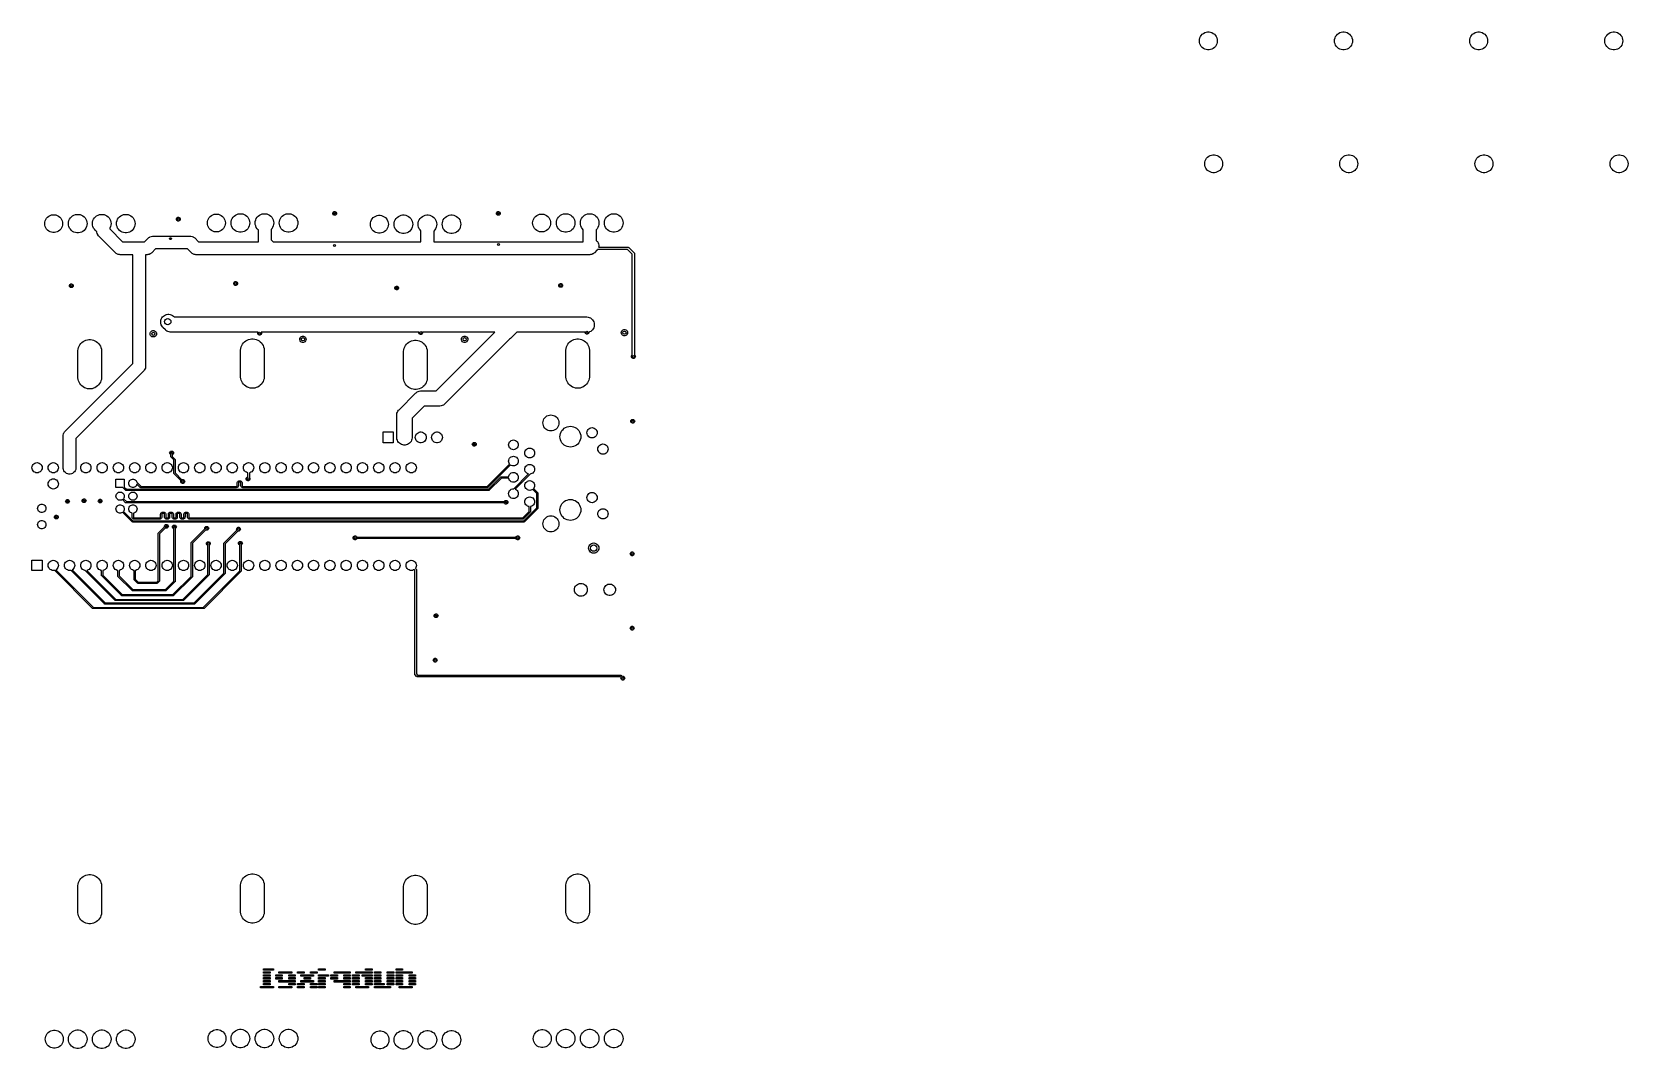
# Model space of a CAD drawing. Extents: x 0 to 530, y -238 to 0.
# Drawn here: x 280.8 to 530, y -237.5 to -78.7 of the extents above.
import ezdxf

# ---------------------------------------------------------------- set-up
doc = ezdxf.new("R2010")
doc.units = 0
doc.layers.add('BLACK', color=7, linetype='CONTINUOUS')

msp = doc.modelspace()

# ---------------------------------------------------------------- linework, layer by layer
at = {"layer": 'BLACK', "linetype": 'CONTINUOUS'}
for p, q in [((463.080382, -79.904568), (463.137144, -79.680421)), ((463.137144, -79.680421), (463.230025, -79.468674)), ((463.230025, -79.468674), (463.356491, -79.275102)), ((463.356491, -79.275102), (463.513094, -79.104987)), ((463.513094, -79.104987), (463.695561, -78.962967)), ((463.695561, -78.962967), (463.898914, -78.852917)), ((463.898914, -78.852917), (464.117608, -78.77784)), ((464.117608, -78.77784), (464.345677, -78.739782)), ((464.345677, -78.739782), (464.576899, -78.739782)), ((464.576899, -78.739782), (464.804968, -78.77784)), ((464.804968, -78.77784), (465.023662, -78.852917)), ((465.023662, -78.852917), (465.227015, -78.962967)), ((465.227015, -78.962967), (465.409482, -79.104987)), ((465.409482, -79.104987), (465.566085, -79.275102)), ((465.566085, -79.275102), (465.692551, -79.468674)), ((465.692551, -79.468674), (465.785432, -79.680421)), ((465.785432, -79.680421), (465.842194, -79.904568)), ((484.17881, -79.904568), (484.235572, -79.680421)), ((484.235572, -79.680421), (484.328453, -79.468674)), ((484.328453, -79.468674), (484.454919, -79.275102)), ((484.454919, -79.275102), (484.611522, -79.104987)), ((484.611522, -79.104987), (484.793989, -78.962967)), ((484.793989, -78.962967), (484.997342, -78.852917)), ((484.997342, -78.852917), (485.216036, -78.77784)), ((485.216036, -78.77784), (485.444105, -78.739782)), ((485.444105, -78.739782), (485.675327, -78.739782)), ((485.675327, -78.739782), (485.903396, -78.77784)), ((485.903396, -78.77784), (486.12209, -78.852917)), ((486.12209, -78.852917), (486.325443, -78.962967)), ((486.325443, -78.962967), (486.50791, -79.104987)), ((486.50791, -79.104987), (486.664513, -79.275102)), ((486.664513, -79.275102), (486.790979, -79.468674)), ((486.790979, -79.468674), (486.88386, -79.680421)), ((486.88386, -79.680421), (486.940622, -79.904568)), ((505.277238, -79.904568), (505.334, -79.680421)), ((505.334, -79.680421), (505.426881, -79.468674)), ((505.426881, -79.468674), (505.553347, -79.275102)), ((505.553347, -79.275102), (505.70995, -79.104987)), ((505.70995, -79.104987), (505.892417, -78.962967)), ((505.892417, -78.962967), (506.09577, -78.852917)), ((506.09577, -78.852917), (506.314464, -78.77784)), ((506.314464, -78.77784), (506.542533, -78.739782)), ((506.542533, -78.739782), (506.773755, -78.739782)), ((506.773755, -78.739782), (507.001824, -78.77784)), ((507.001824, -78.77784), (507.220518, -78.852917)), ((507.220518, -78.852917), (507.423871, -78.962967)), ((507.423871, -78.962967), (507.606338, -79.104987)), ((507.606338, -79.104987), (507.762941, -79.275102)), ((507.762941, -79.275102), (507.889407, -79.468674)), ((507.889407, -79.468674), (507.982288, -79.680421)), ((507.982288, -79.680421), (508.03905, -79.904568)), ((526.375666, -79.904568), (526.432428, -79.680421)), ((526.432428, -79.680421), (526.525309, -79.468674)), ((526.525309, -79.468674), (526.651775, -79.275102)), ((526.651775, -79.275102), (526.808378, -79.104987)), ((526.808378, -79.104987), (526.990845, -78.962967)), ((526.990845, -78.962967), (527.194198, -78.852917)), ((527.194198, -78.852917), (527.412892, -78.77784)), ((527.412892, -78.77784), (527.640961, -78.739782)), ((527.640961, -78.739782), (527.872183, -78.739782)), ((527.872183, -78.739782), (528.100252, -78.77784)), ((528.100252, -78.77784), (528.318946, -78.852917)), ((528.318946, -78.852917), (528.522299, -78.962967)), ((528.522299, -78.962967), (528.704766, -79.104987)), ((528.704766, -79.104987), (528.861369, -79.275102)), ((528.861369, -79.275102), (528.987835, -79.468674)), ((528.987835, -79.468674), (529.080716, -79.680421)), ((529.080716, -79.680421), (529.137478, -79.904568)), ((463.061288, -80.135), (463.080382, -79.904568)), ((463.080382, -80.365432), (463.061288, -80.135)), ((463.137144, -80.589579), (463.080382, -80.365432)), ((463.230025, -80.801326), (463.137144, -80.589579)), ((463.356491, -80.994898), (463.230025, -80.801326)), ((463.513094, -81.165013), (463.356491, -80.994898)), ((463.695561, -81.307033), (463.513094, -81.165013)), ((463.898914, -81.417083), (463.695561, -81.307033)), ((464.117608, -81.49216), (463.898914, -81.417083)), ((464.345677, -81.530218), (464.117608, -81.49216)), ((464.576899, -81.530218), (464.345677, -81.530218)), ((464.804968, -81.49216), (464.576899, -81.530218)), ((465.023662, -81.417083), (464.804968, -81.49216)), ((465.227015, -81.307033), (465.023662, -81.417083)), ((465.409482, -81.165013), (465.227015, -81.307033)), ((465.566085, -80.994898), (465.409482, -81.165013)), ((465.692551, -80.801326), (465.566085, -80.994898)), ((465.785432, -80.589579), (465.692551, -80.801326)), ((465.842194, -80.365432), (465.785432, -80.589579)), ((465.842194, -79.904568), (465.861288, -80.135)), ((465.861288, -80.135), (465.842194, -80.365432)), ((484.159716, -80.135), (484.17881, -79.904568)), ((484.17881, -80.365432), (484.159716, -80.135)), ((484.235572, -80.589579), (484.17881, -80.365432)), ((484.328453, -80.801326), (484.235572, -80.589579)), ((484.454919, -80.994898), (484.328453, -80.801326)), ((484.611522, -81.165013), (484.454919, -80.994898)), ((484.793989, -81.307033), (484.611522, -81.165013)), ((484.997342, -81.417083), (484.793989, -81.307033)), ((485.216036, -81.49216), (484.997342, -81.417083)), ((485.444105, -81.530218), (485.216036, -81.49216)), ((485.675327, -81.530218), (485.444105, -81.530218)), ((485.903396, -81.49216), (485.675327, -81.530218)), ((486.12209, -81.417083), (485.903396, -81.49216)), ((486.325443, -81.307033), (486.12209, -81.417083)), ((486.50791, -81.165013), (486.325443, -81.307033)), ((486.664513, -80.994898), (486.50791, -81.165013)), ((486.790979, -80.801326), (486.664513, -80.994898)), ((486.88386, -80.589579), (486.790979, -80.801326)), ((486.940622, -80.365432), (486.88386, -80.589579)), ((486.940622, -79.904568), (486.959716, -80.135)), ((486.959716, -80.135), (486.940622, -80.365432)), ((505.258144, -80.135), (505.277238, -79.904568)), ((505.277238, -80.365432), (505.258144, -80.135)), ((505.334, -80.589579), (505.277238, -80.365432)), ((505.426881, -80.801326), (505.334, -80.589579)), ((505.553347, -80.994898), (505.426881, -80.801326)), ((505.70995, -81.165013), (505.553347, -80.994898)), ((505.892417, -81.307033), (505.70995, -81.165013)), ((506.09577, -81.417083), (505.892417, -81.307033)), ((506.314464, -81.49216), (506.09577, -81.417083)), ((506.542533, -81.530218), (506.314464, -81.49216)), ((506.773755, -81.530218), (506.542533, -81.530218)), ((507.001824, -81.49216), (506.773755, -81.530218)), ((507.220518, -81.417083), (507.001824, -81.49216)), ((507.423871, -81.307033), (507.220518, -81.417083)), ((507.606338, -81.165013), (507.423871, -81.307033)), ((507.762941, -80.994898), (507.606338, -81.165013)), ((507.889407, -80.801326), (507.762941, -80.994898)), ((507.982288, -80.589579), (507.889407, -80.801326)), ((508.03905, -80.365432), (507.982288, -80.589579)), ((508.03905, -79.904568), (508.058144, -80.135)), ((508.058144, -80.135), (508.03905, -80.365432)), ((526.356572, -80.135), (526.375666, -79.904568)), ((526.375666, -80.365432), (526.356572, -80.135)), ((526.432428, -80.589579), (526.375666, -80.365432)), ((526.525309, -80.801326), (526.432428, -80.589579)), ((526.651775, -80.994898), (526.525309, -80.801326)), ((526.808378, -81.165013), (526.651775, -80.994898)), ((526.990845, -81.307033), (526.808378, -81.165013)), ((527.194198, -81.417083), (526.990845, -81.307033)), ((527.412892, -81.49216), (527.194198, -81.417083)), ((527.640961, -81.530218), (527.412892, -81.49216)), ((527.872183, -81.530218), (527.640961, -81.530218)), ((528.100252, -81.49216), (527.872183, -81.530218)), ((528.318946, -81.417083), (528.100252, -81.49216)), ((528.522299, -81.307033), (528.318946, -81.417083)), ((528.704766, -81.165013), (528.522299, -81.307033)), ((528.861369, -80.994898), (528.704766, -81.165013)), ((528.987835, -80.801326), (528.861369, -80.994898)), ((529.080716, -80.589579), (528.987835, -80.801326)), ((529.137478, -80.365432), (529.080716, -80.589579)), ((529.137478, -79.904568), (529.156572, -80.135)), ((529.156572, -80.135), (529.137478, -80.365432)), ((463.889716, -99.317119), (463.90881, -99.086687)), ((463.90881, -99.547551), (463.889716, -99.317119)), ((463.90881, -99.086687), (463.965572, -98.86254)), ((463.965572, -99.771698), (463.90881, -99.547551)), ((463.965572, -98.86254), (464.058453, -98.650793)), ((464.058453, -98.650793), (464.184919, -98.457221)), ((464.184919, -98.457221), (464.341522, -98.287106)), ((464.341522, -98.287106), (464.523989, -98.145086)), ((464.523989, -98.145086), (464.727342, -98.035036)), ((464.727342, -98.035036), (464.946036, -97.959959)), ((464.946036, -97.959959), (465.174105, -97.921901)), ((465.174105, -97.921901), (465.405327, -97.921901)), ((465.405327, -97.921901), (465.633396, -97.959959)), ((465.633396, -97.959959), (465.85209, -98.035036)), ((465.85209, -98.035036), (466.055443, -98.145086)), ((466.055443, -98.145086), (466.23791, -98.287106)), ((466.23791, -98.287106), (466.394513, -98.457221)), ((466.394513, -98.457221), (466.520979, -98.650793)), ((466.520979, -98.650793), (466.61386, -98.86254)), ((466.61386, -98.86254), (466.670622, -99.086687)), ((466.670622, -99.547551), (466.61386, -99.771698)), ((466.670622, -99.086687), (466.689716, -99.317119)), ((466.689716, -99.317119), (466.670622, -99.547551)), ((484.988144, -99.317119), (485.007238, -99.086687)), ((485.007238, -99.547551), (484.988144, -99.317119)), ((485.007238, -99.086687), (485.064, -98.86254)), ((485.064, -99.771698), (485.007238, -99.547551)), ((485.064, -98.86254), (485.156881, -98.650793)), ((485.156881, -98.650793), (485.283347, -98.457221)), ((485.283347, -98.457221), (485.43995, -98.287106)), ((485.43995, -98.287106), (485.622417, -98.145086)), ((485.622417, -98.145086), (485.82577, -98.035036)), ((485.82577, -98.035036), (486.044464, -97.959959)), ((486.044464, -97.959959), (486.272533, -97.921901)), ((486.272533, -97.921901), (486.503755, -97.921901)), ((486.503755, -97.921901), (486.731824, -97.959959)), ((486.731824, -97.959959), (486.950518, -98.035036)), ((486.950518, -98.035036), (487.153871, -98.145086)), ((487.153871, -98.145086), (487.336338, -98.287106)), ((487.336338, -98.287106), (487.492941, -98.457221)), ((487.492941, -98.457221), (487.619407, -98.650793)), ((487.619407, -98.650793), (487.712288, -98.86254)), ((487.712288, -98.86254), (487.76905, -99.086687)), ((487.76905, -99.547551), (487.712288, -99.771698)), ((487.76905, -99.086687), (487.788144, -99.317119)), ((487.788144, -99.317119), (487.76905, -99.547551)), ((506.086572, -99.317119), (506.105666, -99.086687)), ((506.105666, -99.547551), (506.086572, -99.317119)), ((506.105666, -99.086687), (506.162428, -98.86254)), ((506.162428, -99.771698), (506.105666, -99.547551)), ((506.162428, -98.86254), (506.255309, -98.650793)), ((506.255309, -98.650793), (506.381775, -98.457221)), ((506.381775, -98.457221), (506.538378, -98.287106)), ((506.538378, -98.287106), (506.720845, -98.145086)), ((506.720845, -98.145086), (506.924198, -98.035036)), ((506.924198, -98.035036), (507.142892, -97.959959)), ((507.142892, -97.959959), (507.370961, -97.921901)), ((507.370961, -97.921901), (507.602183, -97.921901)), ((507.602183, -97.921901), (507.830252, -97.959959)), ((507.830252, -97.959959), (508.048946, -98.035036)), ((508.048946, -98.035036), (508.252299, -98.145086)), ((508.252299, -98.145086), (508.434766, -98.287106)), ((508.434766, -98.287106), (508.591369, -98.457221)), ((508.591369, -98.457221), (508.717835, -98.650793)), ((508.717835, -98.650793), (508.810716, -98.86254)), ((508.810716, -98.86254), (508.867478, -99.086687)), ((508.867478, -99.547551), (508.810716, -99.771698)), ((508.867478, -99.086687), (508.886572, -99.317119)), ((508.886572, -99.317119), (508.867478, -99.547551)), ((527.185, -99.317119), (527.204094, -99.086687)), ((527.204094, -99.547551), (527.185, -99.317119)), ((527.204094, -99.086687), (527.260856, -98.86254)), ((527.260856, -99.771698), (527.204094, -99.547551)), ((527.260856, -98.86254), (527.353737, -98.650793)), ((527.353737, -98.650793), (527.480203, -98.457221)), ((527.480203, -98.457221), (527.636806, -98.287106)), ((527.636806, -98.287106), (527.819273, -98.145086)), ((527.819273, -98.145086), (528.022626, -98.035036)), ((528.022626, -98.035036), (528.24132, -97.959959)), ((528.24132, -97.959959), (528.469389, -97.921901)), ((528.469389, -97.921901), (528.700611, -97.921901)), ((528.700611, -97.921901), (528.92868, -97.959959)), ((528.92868, -97.959959), (529.147374, -98.035036)), ((529.147374, -98.035036), (529.350727, -98.145086)), ((529.350727, -98.145086), (529.533194, -98.287106)), ((529.533194, -98.287106), (529.689797, -98.457221)), ((529.689797, -98.457221), (529.816263, -98.650793)), ((529.816263, -98.650793), (529.909144, -98.86254)), ((529.909144, -98.86254), (529.965906, -99.086687)), ((529.965906, -99.547551), (529.909144, -99.771698)), ((529.965906, -99.086687), (529.985, -99.317119)), ((529.985, -99.317119), (529.965906, -99.547551)), ((464.058453, -99.983445), (463.965572, -99.771698)), ((464.184919, -100.177017), (464.058453, -99.983445)), ((464.341522, -100.347132), (464.184919, -100.177017)), ((464.523989, -100.489152), (464.341522, -100.347132)), ((464.727342, -100.599202), (464.523989, -100.489152)), ((464.946036, -100.674279), (464.727342, -100.599202)), ((465.174105, -100.712337), (464.946036, -100.674279)), ((465.405327, -100.712337), (465.174105, -100.712337)), ((465.633396, -100.674279), (465.405327, -100.712337)), ((465.85209, -100.599202), (465.633396, -100.674279)), ((466.055443, -100.489152), (465.85209, -100.599202)), ((466.23791, -100.347132), (466.055443, -100.489152)), ((466.394513, -100.177017), (466.23791, -100.347132)), ((466.520979, -99.983445), (466.394513, -100.177017)), ((466.61386, -99.771698), (466.520979, -99.983445)), ((485.156881, -99.983445), (485.064, -99.771698)), ((485.283347, -100.177017), (485.156881, -99.983445)), ((485.43995, -100.347132), (485.283347, -100.177017)), ((485.622417, -100.489152), (485.43995, -100.347132)), ((485.82577, -100.599202), (485.622417, -100.489152)), ((486.044464, -100.674279), (485.82577, -100.599202)), ((486.272533, -100.712337), (486.044464, -100.674279)), ((486.503755, -100.712337), (486.272533, -100.712337)), ((486.731824, -100.674279), (486.503755, -100.712337)), ((486.950518, -100.599202), (486.731824, -100.674279)), ((487.153871, -100.489152), (486.950518, -100.599202)), ((487.336338, -100.347132), (487.153871, -100.489152)), ((487.492941, -100.177017), (487.336338, -100.347132)), ((487.619407, -99.983445), (487.492941, -100.177017)), ((487.712288, -99.771698), (487.619407, -99.983445)), ((506.255309, -99.983445), (506.162428, -99.771698)), ((506.381775, -100.177017), (506.255309, -99.983445)), ((506.538378, -100.347132), (506.381775, -100.177017)), ((506.720845, -100.489152), (506.538378, -100.347132)), ((506.924198, -100.599202), (506.720845, -100.489152)), ((507.142892, -100.674279), (506.924198, -100.599202)), ((507.370961, -100.712337), (507.142892, -100.674279)), ((507.602183, -100.712337), (507.370961, -100.712337)), ((507.830252, -100.674279), (507.602183, -100.712337)), ((508.048946, -100.599202), (507.830252, -100.674279)), ((508.252299, -100.489152), (508.048946, -100.599202)), ((508.434766, -100.347132), (508.252299, -100.489152)), ((508.591369, -100.177017), (508.434766, -100.347132)), ((508.717835, -99.983445), (508.591369, -100.177017)), ((508.810716, -99.771698), (508.717835, -99.983445)), ((527.353737, -99.983445), (527.260856, -99.771698)), ((527.480203, -100.177017), (527.353737, -99.983445)), ((527.636806, -100.347132), (527.480203, -100.177017)), ((527.819273, -100.489152), (527.636806, -100.347132)), ((528.022626, -100.599202), (527.819273, -100.489152)), ((528.24132, -100.674279), (528.022626, -100.599202)), ((528.469389, -100.712337), (528.24132, -100.674279)), ((528.700611, -100.712337), (528.469389, -100.712337)), ((528.92868, -100.674279), (528.700611, -100.712337)), ((529.147374, -100.599202), (528.92868, -100.674279)), ((529.350727, -100.489152), (529.147374, -100.599202)), ((529.533194, -100.347132), (529.350727, -100.489152)), ((529.689797, -100.177017), (529.533194, -100.347132)), ((529.816263, -99.983445), (529.689797, -100.177017)), ((529.909144, -99.771698), (529.816263, -99.983445)), ((313.004046, -107.15437), (313.24026, -107.114952)), ((313.24026, -107.114952), (313.47974, -107.114952)), ((313.47974, -107.114952), (313.715954, -107.15437)), ((316.754046, -107.15437), (316.99026, -107.114952)), ((316.99026, -107.114952), (317.22974, -107.114952)), ((317.22974, -107.114952), (317.465954, -107.15437)), ((320.509046, -107.15437), (320.74526, -107.114952)), ((320.74526, -107.114952), (320.98474, -107.114952)), ((320.98474, -107.114952), (321.220954, -107.15437)), ((327.76, -107.06), (327.778092, -106.957394)), ((327.778092, -107.162606), (327.76, -107.06)), ((327.778092, -106.957394), (327.830187, -106.867164)), ((327.830187, -106.867164), (327.91, -106.800192)), ((327.91, -106.800192), (328.007906, -106.764558)), ((328.007906, -106.764558), (328.112094, -106.764558)), ((328.112094, -106.764558), (328.21, -106.800192)), ((328.21, -106.800192), (328.289813, -106.867164)), ((328.289813, -106.867164), (328.341908, -106.957394)), ((328.341908, -106.957394), (328.36, -107.06)), ((328.36, -107.06), (328.341908, -107.162606)), ((353.31, -107.06), (353.328092, -106.957394)), ((353.328092, -107.162606), (353.31, -107.06)), ((353.328092, -106.957394), (353.380187, -106.867164)), ((353.380187, -106.867164), (353.46, -106.800192)), ((353.46, -106.800192), (353.557906, -106.764558)), ((353.557906, -106.764558), (353.662094, -106.764558)), ((353.662094, -106.764558), (353.76, -106.800192)), ((353.76, -106.800192), (353.839813, -106.867164)), ((353.839813, -106.867164), (353.891908, -106.957394)), ((353.891908, -106.957394), (353.91, -107.06)), ((353.91, -107.06), (353.891908, -107.162606)), ((363.779046, -107.15437), (364.01526, -107.114952)), ((364.01526, -107.114952), (364.25474, -107.114952)), ((364.25474, -107.114952), (364.490954, -107.15437)), ((367.529046, -107.15437), (367.76526, -107.114952)), ((367.76526, -107.114952), (368.00474, -107.114952)), ((368.00474, -107.114952), (368.240954, -107.15437)), ((371.284046, -107.15437), (371.52026, -107.114952)), ((371.52026, -107.114952), (371.75974, -107.114952)), ((371.75974, -107.114952), (371.995954, -107.15437)), ((282.805, -108.66), (282.824094, -108.429568)), ((282.824094, -108.890432), (282.805, -108.66)), ((282.824094, -108.429568), (282.880856, -108.205421)), ((282.880856, -109.114579), (282.824094, -108.890432)), ((282.880856, -108.205421), (282.973737, -107.993674)), ((282.973737, -109.326326), (282.880856, -109.114579)), ((282.973737, -107.993674), (283.100203, -107.800102)), ((283.100203, -109.519898), (282.973737, -109.326326)), ((283.100203, -107.800102), (283.256806, -107.629987)), ((283.256806, -109.690013), (283.100203, -109.519898)), ((283.256806, -107.629987), (283.439273, -107.487967)), ((283.439273, -107.487967), (283.642626, -107.377917)), ((283.642626, -107.377917), (283.86132, -107.30284)), ((283.86132, -107.30284), (284.089389, -107.264782)), ((284.089389, -107.264782), (284.320611, -107.264782)), ((284.320611, -107.264782), (284.54868, -107.30284)), ((284.54868, -107.30284), (284.767374, -107.377917)), ((284.767374, -107.377917), (284.970727, -107.487967)), ((284.970727, -107.487967), (285.153194, -107.629987)), ((285.153194, -107.629987), (285.309797, -107.800102)), ((285.309797, -109.519898), (285.153194, -109.690013)), ((285.309797, -107.800102), (285.436263, -107.993674)), ((285.436263, -109.326326), (285.309797, -109.519898)), ((285.436263, -107.993674), (285.529144, -108.205421)), ((285.529144, -109.114579), (285.436263, -109.326326)), ((285.529144, -108.205421), (285.585906, -108.429568)), ((285.585906, -108.890432), (285.529144, -109.114579)), ((285.585906, -108.429568), (285.605, -108.66)), ((285.605, -108.66), (285.585906, -108.890432)), ((286.51, -108.66), (286.529776, -108.421338)), ((286.529776, -108.898662), (286.51, -108.66)), ((286.529776, -108.421338), (286.588565, -108.189186)), ((286.588565, -109.130814), (286.529776, -108.898662)), ((286.588565, -108.189186), (286.684763, -107.969876)), ((286.684763, -109.350124), (286.588565, -109.130814)), ((286.684763, -107.969876), (286.815746, -107.769392)), ((286.815746, -109.550608), (286.684763, -109.350124)), ((286.815746, -107.769392), (286.977942, -107.5932)), ((286.977942, -109.7268), (286.815746, -109.550608)), ((286.977942, -107.5932), (287.166925, -107.446109)), ((287.166925, -107.446109), (287.377542, -107.332129)), ((287.377542, -107.332129), (287.604046, -107.25437)), ((287.604046, -107.25437), (287.84026, -107.214952)), ((287.84026, -107.214952), (288.07974, -107.214952)), ((288.07974, -107.214952), (288.315954, -107.25437)), ((288.315954, -107.25437), (288.542458, -107.332129)), ((288.542458, -107.332129), (288.753075, -107.446109)), ((288.753075, -107.446109), (288.942058, -107.5932)), ((288.942058, -107.5932), (289.104254, -107.769392)), ((289.104254, -109.550608), (288.942058, -109.7268)), ((289.104254, -107.769392), (289.235237, -107.969876)), ((289.235237, -109.350124), (289.104254, -109.550608)), ((289.235237, -107.969876), (289.331435, -108.189186)), ((289.331435, -109.130814), (289.235237, -109.350124)), ((289.331435, -108.189186), (289.390224, -108.421338)), ((289.390224, -108.898662), (289.331435, -109.130814)), ((289.390224, -108.421338), (289.41, -108.66)), ((289.41, -108.66), (289.390224, -108.898662)), ((290.26, -108.66), (290.279776, -108.421338)), ((290.279776, -108.898662), (290.26, -108.66)), ((290.279776, -108.421338), (290.338565, -108.189186)), ((290.338565, -109.130814), (290.279776, -108.898662)), ((290.338565, -108.189186), (290.434763, -107.969876)), ((290.434763, -109.350124), (290.338565, -109.130814)), ((290.434763, -107.969876), (290.565746, -107.769392)), ((290.565746, -109.550608), (290.434763, -109.350124)), ((290.565746, -107.769392), (290.727942, -107.5932)), ((290.727942, -109.7268), (290.565746, -109.550608)), ((290.727942, -107.5932), (290.916925, -107.446109)), ((290.916925, -107.446109), (291.127542, -107.332129)), ((291.127542, -107.332129), (291.354046, -107.25437)), ((291.354046, -107.25437), (291.59026, -107.214952)), ((291.59026, -107.214952), (291.82974, -107.214952)), ((291.82974, -107.214952), (292.065954, -107.25437)), ((292.065954, -107.25437), (292.292458, -107.332129)), ((292.292458, -107.332129), (292.503075, -107.446109)), ((292.503075, -107.446109), (292.692058, -107.5932)), ((292.692058, -107.5932), (292.854254, -107.769392)), ((292.854254, -107.769392), (292.985237, -107.969876)), ((292.985237, -109.350124), (292.96, -109.388752)), ((292.96, -109.388752), (292.96, -109.495786)), ((292.96, -109.495786), (294.974214, -111.51)), ((292.985237, -107.969876), (293.081435, -108.189186)), ((293.081435, -109.130814), (292.985237, -109.350124)), ((293.081435, -108.189186), (293.140224, -108.421338)), ((293.140224, -108.898662), (293.081435, -109.130814)), ((293.140224, -108.421338), (293.16, -108.66)), ((293.16, -108.66), (293.140224, -108.898662)), ((294.015, -108.66), (294.034776, -108.421338)), ((294.034776, -108.898662), (294.015, -108.66)), ((294.034776, -108.421338), (294.093565, -108.189186)), ((294.093565, -109.130814), (294.034776, -108.898662)), ((294.093565, -108.189186), (294.189763, -107.969876)), ((294.189763, -109.350124), (294.093565, -109.130814)), ((294.189763, -107.969876), (294.320746, -107.769392)), ((294.320746, -109.550608), (294.189763, -109.350124)), ((294.320746, -107.769392), (294.482942, -107.5932)), ((294.482942, -109.7268), (294.320746, -109.550608)), ((294.482942, -107.5932), (294.671925, -107.446109)), ((294.671925, -107.446109), (294.882542, -107.332129)), ((294.882542, -107.332129), (295.109046, -107.25437)), ((295.109046, -107.25437), (295.34526, -107.214952)), ((295.34526, -107.214952), (295.58474, -107.214952)), ((295.58474, -107.214952), (295.820954, -107.25437)), ((295.820954, -107.25437), (296.047458, -107.332129)), ((296.047458, -107.332129), (296.258075, -107.446109)), ((296.258075, -107.446109), (296.447058, -107.5932)), ((296.447058, -107.5932), (296.609254, -107.769392)), ((296.609254, -109.550608), (296.447058, -109.7268)), ((296.609254, -107.769392), (296.740237, -107.969876)), ((296.740237, -109.350124), (296.609254, -109.550608)), ((296.740237, -107.969876), (296.836435, -108.189186)), ((296.836435, -109.130814), (296.740237, -109.350124)), ((296.836435, -108.189186), (296.895224, -108.421338)), ((296.895224, -108.898662), (296.836435, -109.130814)), ((296.895224, -108.421338), (296.915, -108.66)), ((296.915, -108.66), (296.895224, -108.898662)), ((303.36, -107.96), (303.378092, -107.857394)), ((303.378092, -108.062606), (303.36, -107.96)), ((303.378092, -107.857394), (303.430187, -107.767164)), ((303.430187, -108.152836), (303.378092, -108.062606)), ((303.430187, -107.767164), (303.51, -107.700192)), ((303.51, -108.219808), (303.430187, -108.152836)), ((303.51, -107.700192), (303.607906, -107.664558)), ((303.607906, -108.255442), (303.51, -108.219808)), ((303.607906, -107.664558), (303.712094, -107.664558)), ((303.712094, -108.255442), (303.607906, -108.255442)), ((303.712094, -107.664558), (303.81, -107.700192)), ((303.81, -108.219808), (303.712094, -108.255442)), ((303.81, -107.700192), (303.889813, -107.767164)), ((303.889813, -108.152836), (303.81, -108.219808)), ((303.889813, -107.767164), (303.941908, -107.857394)), ((303.941908, -108.062606), (303.889813, -108.152836)), ((303.941908, -107.857394), (303.96, -107.96)), ((303.96, -107.96), (303.941908, -108.062606)), ((308.205, -108.56), (308.224094, -108.329568)), ((308.224094, -108.790432), (308.205, -108.56)), ((308.224094, -108.329568), (308.280856, -108.105421)), ((308.280856, -109.014579), (308.224094, -108.790432)), ((308.280856, -108.105421), (308.373737, -107.893674)), ((308.373737, -109.226326), (308.280856, -109.014579)), ((308.373737, -107.893674), (308.500203, -107.700102)), ((308.500203, -109.419898), (308.373737, -109.226326)), ((308.500203, -107.700102), (308.656806, -107.529987)), ((308.656806, -109.590013), (308.500203, -109.419898)), ((308.656806, -107.529987), (308.839273, -107.387967)), ((308.839273, -109.732033), (308.656806, -109.590013)), ((308.839273, -107.387967), (309.042626, -107.277917)), ((309.042626, -107.277917), (309.26132, -107.20284)), ((309.26132, -107.20284), (309.489389, -107.164782)), ((309.489389, -107.164782), (309.720611, -107.164782)), ((309.720611, -107.164782), (309.94868, -107.20284)), ((309.94868, -107.20284), (310.167374, -107.277917)), ((310.167374, -107.277917), (310.370727, -107.387967)), ((310.370727, -107.387967), (310.553194, -107.529987)), ((310.553194, -109.590013), (310.370727, -109.732033)), ((310.553194, -107.529987), (310.709797, -107.700102)), ((310.709797, -109.419898), (310.553194, -109.590013)), ((310.709797, -107.700102), (310.836263, -107.893674)), ((310.836263, -109.226326), (310.709797, -109.419898)), ((310.836263, -107.893674), (310.929144, -108.105421)), ((310.929144, -109.014579), (310.836263, -109.226326)), ((310.929144, -108.105421), (310.985906, -108.329568)), ((310.985906, -108.790432), (310.929144, -109.014579)), ((310.985906, -108.329568), (311.005, -108.56)), ((311.005, -108.56), (310.985906, -108.790432)), ((311.91, -108.56), (311.929776, -108.321338)), ((311.929776, -108.798662), (311.91, -108.56)), ((311.929776, -108.321338), (311.988565, -108.089186)), ((311.988565, -109.030814), (311.929776, -108.798662)), ((311.988565, -108.089186), (312.084763, -107.869876)), ((312.084763, -109.250124), (311.988565, -109.030814)), ((312.084763, -107.869876), (312.215746, -107.669392)), ((312.215746, -109.450608), (312.084763, -109.250124)), ((312.215746, -107.669392), (312.377942, -107.4932)), ((312.377942, -109.6268), (312.215746, -109.450608)), ((312.377942, -107.4932), (312.566925, -107.346109)), ((312.566925, -109.773891), (312.377942, -109.6268)), ((312.566925, -107.346109), (312.777542, -107.232129)), ((312.777542, -107.232129), (313.004046, -107.15437)), ((313.715954, -107.15437), (313.942458, -107.232129)), ((313.942458, -107.232129), (314.153075, -107.346109)), ((314.153075, -107.346109), (314.342058, -107.4932)), ((314.342058, -109.6268), (314.153075, -109.773891)), ((314.342058, -107.4932), (314.504254, -107.669392)), ((314.504254, -109.450608), (314.342058, -109.6268)), ((314.504254, -107.669392), (314.635237, -107.869876)), ((314.635237, -109.250124), (314.504254, -109.450608)), ((314.635237, -107.869876), (314.731435, -108.089186)), ((314.731435, -109.030814), (314.635237, -109.250124)), ((314.731435, -108.089186), (314.790224, -108.321338)), ((314.790224, -108.798662), (314.731435, -109.030814)), ((314.790224, -108.321338), (314.81, -108.56)), ((314.81, -108.56), (314.790224, -108.798662)), ((315.66, -108.56), (315.679776, -108.321338)), ((315.679776, -108.798662), (315.66, -108.56)), ((315.679776, -108.321338), (315.738565, -108.089186)), ((315.738565, -109.030814), (315.679776, -108.798662)), ((315.738565, -108.089186), (315.834763, -107.869876)), ((315.834763, -109.250124), (315.738565, -109.030814)), ((315.834763, -107.869876), (315.965746, -107.669392)), ((315.965746, -109.450608), (315.834763, -109.250124)), ((315.965746, -107.669392), (316.127942, -107.4932)), ((316.127942, -109.6268), (315.965746, -109.450608)), ((316.127942, -107.4932), (316.316925, -107.346109)), ((316.165, -109.655643), (316.127942, -109.6268)), ((316.316925, -107.346109), (316.527542, -107.232129)), ((316.527542, -107.232129), (316.754046, -107.15437)), ((317.465954, -107.15437), (317.692458, -107.232129)), ((317.692458, -107.232129), (317.903075, -107.346109)), ((317.903075, -107.346109), (318.092058, -107.4932)), ((318.092058, -107.4932), (318.254254, -107.669392)), ((318.254254, -109.450608), (318.165, -109.547563)), ((318.165, -109.547563), (318.165, -111.200786)), ((318.254254, -107.669392), (318.385237, -107.869876)), ((318.385237, -109.250124), (318.254254, -109.450608)), ((318.385237, -107.869876), (318.481435, -108.089186)), ((318.481435, -109.030814), (318.385237, -109.250124)), ((318.481435, -108.089186), (318.540224, -108.321338)), ((318.540224, -108.798662), (318.481435, -109.030814)), ((318.540224, -108.321338), (318.56, -108.56)), ((318.56, -108.56), (318.540224, -108.798662)), ((319.415, -108.56), (319.434776, -108.321338)), ((319.434776, -108.798662), (319.415, -108.56)), ((319.434776, -108.321338), (319.493565, -108.089186)), ((319.493565, -109.030814), (319.434776, -108.798662)), ((319.493565, -108.089186), (319.589763, -107.869876)), ((319.589763, -109.250124), (319.493565, -109.030814)), ((319.589763, -107.869876), (319.720746, -107.669392)), ((319.720746, -109.450608), (319.589763, -109.250124)), ((319.720746, -107.669392), (319.882942, -107.4932)), ((319.882942, -109.6268), (319.720746, -109.450608)), ((319.882942, -107.4932), (320.071925, -107.346109)), ((320.071925, -109.773891), (319.882942, -109.6268)), ((320.071925, -107.346109), (320.282542, -107.232129)), ((320.282542, -107.232129), (320.509046, -107.15437)), ((321.220954, -107.15437), (321.447458, -107.232129)), ((321.447458, -107.232129), (321.658075, -107.346109)), ((321.658075, -107.346109), (321.847058, -107.4932)), ((321.847058, -109.6268), (321.658075, -109.773891)), ((321.847058, -107.4932), (322.009254, -107.669392)), ((322.009254, -109.450608), (321.847058, -109.6268)), ((322.009254, -107.669392), (322.140237, -107.869876)), ((322.140237, -109.250124), (322.009254, -109.450608)), ((322.140237, -107.869876), (322.236435, -108.089186)), ((322.236435, -109.030814), (322.140237, -109.250124)), ((322.236435, -108.089186), (322.295224, -108.321338)), ((322.295224, -108.798662), (322.236435, -109.030814)), ((322.295224, -108.321338), (322.315, -108.56)), ((322.315, -108.56), (322.295224, -108.798662)), ((327.830187, -107.252836), (327.778092, -107.162606)), ((327.91, -107.319808), (327.830187, -107.252836)), ((328.007906, -107.355442), (327.91, -107.319808)), ((328.112094, -107.355442), (328.007906, -107.355442)), ((328.21, -107.319808), (328.112094, -107.355442)), ((328.289813, -107.252836), (328.21, -107.319808)), ((328.341908, -107.162606), (328.289813, -107.252836)), ((333.65, -108.76), (333.669094, -108.529568)), ((333.669094, -108.990432), (333.65, -108.76)), ((333.669094, -108.529568), (333.725856, -108.305421)), ((333.725856, -109.214579), (333.669094, -108.990432)), ((333.725856, -108.305421), (333.818737, -108.093674)), ((333.818737, -109.426326), (333.725856, -109.214579)), ((333.818737, -108.093674), (333.945203, -107.900102)), ((333.945203, -109.619898), (333.818737, -109.426326)), ((333.945203, -107.900102), (334.101806, -107.729987)), ((334.101806, -109.790013), (333.945203, -109.619898)), ((334.101806, -107.729987), (334.284273, -107.587967)), ((334.284273, -107.587967), (334.487626, -107.477917)), ((334.487626, -107.477917), (334.70632, -107.40284)), ((334.70632, -107.40284), (334.934389, -107.364782)), ((334.934389, -107.364782), (335.165611, -107.364782)), ((335.165611, -107.364782), (335.39368, -107.40284)), ((335.39368, -107.40284), (335.612374, -107.477917)), ((335.612374, -107.477917), (335.815727, -107.587967)), ((335.815727, -107.587967), (335.998194, -107.729987)), ((335.998194, -107.729987), (336.154797, -107.900102)), ((336.154797, -109.619898), (335.998194, -109.790013)), ((336.154797, -107.900102), (336.281263, -108.093674)), ((336.281263, -109.426326), (336.154797, -109.619898)), ((336.281263, -108.093674), (336.374144, -108.305421)), ((336.374144, -109.214579), (336.281263, -109.426326)), ((336.374144, -108.305421), (336.430906, -108.529568)), ((336.430906, -108.990432), (336.374144, -109.214579)), ((336.430906, -108.529568), (336.45, -108.76)), ((336.45, -108.76), (336.430906, -108.990432)), ((337.355, -108.76), (337.374776, -108.521338)), ((337.374776, -108.998662), (337.355, -108.76)), ((337.374776, -108.521338), (337.433565, -108.289186)), ((337.433565, -109.230814), (337.374776, -108.998662)), ((337.433565, -108.289186), (337.529763, -108.069876)), ((337.529763, -109.450124), (337.433565, -109.230814)), ((337.529763, -108.069876), (337.660746, -107.869392)), ((337.660746, -109.650608), (337.529763, -109.450124)), ((337.660746, -107.869392), (337.822942, -107.6932)), ((337.822942, -107.6932), (338.011925, -107.546109)), ((338.011925, -107.546109), (338.222542, -107.432129)), ((338.222542, -107.432129), (338.449046, -107.35437)), ((338.449046, -107.35437), (338.68526, -107.314952)), ((338.68526, -107.314952), (338.92474, -107.314952)), ((338.92474, -107.314952), (339.160954, -107.35437)), ((339.160954, -107.35437), (339.387458, -107.432129)), ((339.387458, -107.432129), (339.598075, -107.546109)), ((339.598075, -107.546109), (339.787058, -107.6932)), ((339.787058, -107.6932), (339.949254, -107.869392)), ((339.949254, -107.869392), (340.080237, -108.069876)), ((340.080237, -109.450124), (339.949254, -109.650608)), ((340.080237, -108.069876), (340.176435, -108.289186)), ((340.176435, -109.230814), (340.080237, -109.450124)), ((340.176435, -108.289186), (340.235224, -108.521338)), ((340.235224, -108.998662), (340.176435, -109.230814)), ((340.235224, -108.521338), (340.255, -108.76)), ((340.255, -108.76), (340.235224, -108.998662)), ((341.105, -108.76), (341.124776, -108.521338)), ((341.124776, -108.998662), (341.105, -108.76)), ((341.124776, -108.521338), (341.183565, -108.289186)), ((341.183565, -109.230814), (341.124776, -108.998662)), ((341.183565, -108.289186), (341.279763, -108.069876)), ((341.279763, -109.450124), (341.183565, -109.230814)), ((341.279763, -108.069876), (341.410746, -107.869392)), ((341.410746, -109.650608), (341.279763, -109.450124)), ((341.410746, -107.869392), (341.572942, -107.6932)), ((341.572942, -107.6932), (341.761925, -107.546109)), ((341.761925, -107.546109), (341.972542, -107.432129)), ((341.972542, -107.432129), (342.199046, -107.35437)), ((342.199046, -107.35437), (342.43526, -107.314952)), ((342.43526, -107.314952), (342.67474, -107.314952)), ((342.67474, -107.314952), (342.910954, -107.35437)), ((342.910954, -107.35437), (343.137458, -107.432129)), ((343.137458, -107.432129), (343.348075, -107.546109)), ((343.348075, -107.546109), (343.537058, -107.6932)), ((343.537058, -107.6932), (343.699254, -107.869392)), ((343.699254, -107.869392), (343.830237, -108.069876)), ((343.830237, -109.450124), (343.699254, -109.650608)), ((343.830237, -108.069876), (343.926435, -108.289186)), ((343.926435, -109.230814), (343.830237, -109.450124)), ((343.926435, -108.289186), (343.985224, -108.521338)), ((343.985224, -108.998662), (343.926435, -109.230814)), ((343.985224, -108.521338), (344.005, -108.76)), ((344.005, -108.76), (343.985224, -108.998662)), ((344.86, -108.76), (344.879776, -108.521338)), ((344.879776, -108.998662), (344.86, -108.76)), ((344.879776, -108.521338), (344.938565, -108.289186)), ((344.938565, -109.230814), (344.879776, -108.998662)), ((344.938565, -108.289186), (345.034763, -108.069876)), ((345.034763, -109.450124), (344.938565, -109.230814)), ((345.034763, -108.069876), (345.165746, -107.869392)), ((345.165746, -109.650608), (345.034763, -109.450124)), ((345.165746, -107.869392), (345.327942, -107.6932)), ((345.327942, -107.6932), (345.516925, -107.546109)), ((345.516925, -107.546109), (345.727542, -107.432129)), ((345.727542, -107.432129), (345.954046, -107.35437)), ((345.954046, -107.35437), (346.19026, -107.314952)), ((346.19026, -107.314952), (346.42974, -107.314952)), ((346.42974, -107.314952), (346.665954, -107.35437)), ((346.665954, -107.35437), (346.892458, -107.432129)), ((346.892458, -107.432129), (347.103075, -107.546109)), ((347.103075, -107.546109), (347.292058, -107.6932)), ((347.292058, -107.6932), (347.454254, -107.869392)), ((347.454254, -107.869392), (347.585237, -108.069876)), ((347.585237, -109.450124), (347.454254, -109.650608)), ((347.585237, -108.069876), (347.681435, -108.289186)), ((347.681435, -109.230814), (347.585237, -109.450124)), ((347.681435, -108.289186), (347.740224, -108.521338)), ((347.740224, -108.998662), (347.681435, -109.230814)), ((347.740224, -108.521338), (347.76, -108.76)), ((347.76, -108.76), (347.740224, -108.998662)), ((353.380187, -107.252836), (353.328092, -107.162606)), ((353.46, -107.319808), (353.380187, -107.252836)), ((353.557906, -107.355442), (353.46, -107.319808)), ((353.662094, -107.355442), (353.557906, -107.355442)), ((353.76, -107.319808), (353.662094, -107.355442)), ((353.839813, -107.252836), (353.76, -107.319808)), ((353.891908, -107.162606), (353.839813, -107.252836)), ((358.98, -108.56), (358.999094, -108.329568)), ((358.999094, -108.790432), (358.98, -108.56)), ((358.999094, -108.329568), (359.055856, -108.105421)), ((359.055856, -109.014579), (358.999094, -108.790432)), ((359.055856, -108.105421), (359.148737, -107.893674)), ((359.148737, -109.226326), (359.055856, -109.014579)), ((359.148737, -107.893674), (359.275203, -107.700102)), ((359.275203, -109.419898), (359.148737, -109.226326)), ((359.275203, -107.700102), (359.431806, -107.529987)), ((359.431806, -109.590013), (359.275203, -109.419898)), ((359.431806, -107.529987), (359.614273, -107.387967)), ((359.614273, -109.732033), (359.431806, -109.590013)), ((359.614273, -107.387967), (359.817626, -107.277917)), ((359.817626, -107.277917), (360.03632, -107.20284)), ((360.03632, -107.20284), (360.264389, -107.164782)), ((360.264389, -107.164782), (360.495611, -107.164782)), ((360.495611, -107.164782), (360.72368, -107.20284)), ((360.72368, -107.20284), (360.942374, -107.277917)), ((360.942374, -107.277917), (361.145727, -107.387967)), ((361.145727, -107.387967), (361.328194, -107.529987)), ((361.328194, -109.590013), (361.145727, -109.732033)), ((361.328194, -107.529987), (361.484797, -107.700102)), ((361.484797, -109.419898), (361.328194, -109.590013)), ((361.484797, -107.700102), (361.611263, -107.893674)), ((361.611263, -109.226326), (361.484797, -109.419898)), ((361.611263, -107.893674), (361.704144, -108.105421)), ((361.704144, -109.014579), (361.611263, -109.226326)), ((361.704144, -108.105421), (361.760906, -108.329568)), ((361.760906, -108.790432), (361.704144, -109.014579)), ((361.760906, -108.329568), (361.78, -108.56)), ((361.78, -108.56), (361.760906, -108.790432)), ((362.685, -108.56), (362.704776, -108.321338)), ((362.704776, -108.798662), (362.685, -108.56)), ((362.704776, -108.321338), (362.763565, -108.089186)), ((362.763565, -109.030814), (362.704776, -108.798662)), ((362.763565, -108.089186), (362.859763, -107.869876)), ((362.859763, -109.250124), (362.763565, -109.030814)), ((362.859763, -107.869876), (362.990746, -107.669392)), ((362.990746, -109.450608), (362.859763, -109.250124)), ((362.990746, -107.669392), (363.152942, -107.4932)), ((363.152942, -109.6268), (362.990746, -109.450608)), ((363.152942, -107.4932), (363.341925, -107.346109)), ((363.341925, -109.773891), (363.152942, -109.6268)), ((363.341925, -107.346109), (363.552542, -107.232129)), ((363.552542, -107.232129), (363.779046, -107.15437)), ((364.490954, -107.15437), (364.717458, -107.232129)), ((364.717458, -107.232129), (364.928075, -107.346109)), ((364.928075, -107.346109), (365.117058, -107.4932)), ((365.117058, -109.6268), (364.928075, -109.773891)), ((365.117058, -107.4932), (365.279254, -107.669392)), ((365.279254, -109.450608), (365.117058, -109.6268)), ((365.279254, -107.669392), (365.410237, -107.869876)), ((365.410237, -109.250124), (365.279254, -109.450608)), ((365.410237, -107.869876), (365.506435, -108.089186)), ((365.506435, -109.030814), (365.410237, -109.250124)), ((365.506435, -108.089186), (365.565224, -108.321338)), ((365.565224, -108.798662), (365.506435, -109.030814)), ((365.565224, -108.321338), (365.585, -108.56)), ((365.585, -108.56), (365.565224, -108.798662)), ((366.435, -108.56), (366.454776, -108.321338)), ((366.454776, -108.798662), (366.435, -108.56)), ((366.454776, -108.321338), (366.513565, -108.089186)), ((366.513565, -109.030814), (366.454776, -108.798662)), ((366.513565, -108.089186), (366.609763, -107.869876)), ((366.609763, -109.250124), (366.513565, -109.030814)), ((366.609763, -107.869876), (366.740746, -107.669392)), ((366.740746, -109.450608), (366.609763, -109.250124)), ((366.740746, -107.669392), (366.902942, -107.4932)), ((366.885, -109.607309), (366.740746, -109.450608)), ((366.885, -111.51), (366.885, -109.607309)), ((366.902942, -107.4932), (367.091925, -107.346109)), ((367.091925, -107.346109), (367.302542, -107.232129)), ((367.302542, -107.232129), (367.529046, -107.15437)), ((368.240954, -107.15437), (368.467458, -107.232129)), ((368.467458, -107.232129), (368.678075, -107.346109)), ((368.678075, -107.346109), (368.867058, -107.4932)), ((368.867058, -107.4932), (369.029254, -107.669392)), ((369.029254, -109.450608), (368.885, -109.607309)), ((368.885, -109.607309), (368.885, -111.270786)), ((369.029254, -107.669392), (369.160237, -107.869876)), ((369.160237, -109.250124), (369.029254, -109.450608)), ((369.160237, -107.869876), (369.256435, -108.089186)), ((369.256435, -109.030814), (369.160237, -109.250124)), ((369.256435, -108.089186), (369.315224, -108.321338)), ((369.315224, -108.798662), (369.256435, -109.030814)), ((369.315224, -108.321338), (369.335, -108.56)), ((369.335, -108.56), (369.315224, -108.798662)), ((370.19, -108.56), (370.209776, -108.321338)), ((370.209776, -108.798662), (370.19, -108.56)), ((370.209776, -108.321338), (370.268565, -108.089186)), ((370.268565, -109.030814), (370.209776, -108.798662)), ((370.268565, -108.089186), (370.364763, -107.869876)), ((370.364763, -109.250124), (370.268565, -109.030814)), ((370.364763, -107.869876), (370.495746, -107.669392)), ((370.495746, -109.450608), (370.364763, -109.250124)), ((370.495746, -107.669392), (370.657942, -107.4932)), ((370.657942, -109.6268), (370.495746, -109.450608)), ((370.657942, -107.4932), (370.846925, -107.346109)), ((370.846925, -109.773891), (370.657942, -109.6268)), ((370.846925, -107.346109), (371.057542, -107.232129)), ((371.057542, -107.232129), (371.284046, -107.15437)), ((371.995954, -107.15437), (372.222458, -107.232129)), ((372.222458, -107.232129), (372.433075, -107.346109)), ((372.433075, -107.346109), (372.622058, -107.4932)), ((372.622058, -109.6268), (372.433075, -109.773891)), ((372.622058, -107.4932), (372.784254, -107.669392)), ((372.784254, -109.450608), (372.622058, -109.6268)), ((372.784254, -107.669392), (372.915237, -107.869876)), ((372.915237, -109.250124), (372.784254, -109.450608)), ((372.915237, -107.869876), (373.011435, -108.089186)), ((373.011435, -109.030814), (372.915237, -109.250124)), ((373.011435, -108.089186), (373.070224, -108.321338)), ((373.070224, -108.798662), (373.011435, -109.030814)), ((373.070224, -108.321338), (373.09, -108.56)), ((373.09, -108.56), (373.070224, -108.798662)), ((283.439273, -109.832033), (283.256806, -109.690013)), ((283.642626, -109.942083), (283.439273, -109.832033)), ((283.86132, -110.01716), (283.642626, -109.942083)), ((284.089389, -110.055218), (283.86132, -110.01716)), ((284.320611, -110.055218), (284.089389, -110.055218)), ((284.54868, -110.01716), (284.320611, -110.055218)), ((284.767374, -109.942083), (284.54868, -110.01716)), ((284.970727, -109.832033), (284.767374, -109.942083)), ((285.153194, -109.690013), (284.970727, -109.832033)), ((287.166925, -109.873891), (286.977942, -109.7268)), ((287.377542, -109.987871), (287.166925, -109.873891)), ((287.604046, -110.06563), (287.377542, -109.987871)), ((287.84026, -110.105048), (287.604046, -110.06563)), ((288.07974, -110.105048), (287.84026, -110.105048)), ((288.315954, -110.06563), (288.07974, -110.105048)), ((288.542458, -109.987871), (288.315954, -110.06563)), ((288.753075, -109.873891), (288.542458, -109.987871)), ((288.942058, -109.7268), (288.753075, -109.873891)), ((290.916925, -109.873891), (290.727942, -109.7268)), ((290.96, -109.897201), (290.916925, -109.873891)), ((290.96, -109.91), (290.96, -109.897201)), ((290.964815, -110.008017), (290.96, -109.91)), ((291.00306, -110.200285), (290.964815, -110.008017)), ((291.078079, -110.381397), (291.00306, -110.200285)), ((291.109226, -110.428012), (291.078079, -110.381397)), ((291.186989, -110.544394), (291.109226, -110.428012)), ((291.252893, -110.617107), (291.186989, -110.544394)), ((293.852893, -113.217107), (291.252893, -110.617107)), ((294.671925, -109.873891), (294.482942, -109.7268)), ((294.882542, -109.987871), (294.671925, -109.873891)), ((295.109046, -110.06563), (294.882542, -109.987871)), ((294.974214, -111.51), (297.56, -111.51)), ((295.34526, -110.105048), (295.109046, -110.06563)), ((295.58474, -110.105048), (295.34526, -110.105048)), ((295.820954, -110.06563), (295.58474, -110.105048)), ((296.047458, -109.987871), (295.820954, -110.06563)), ((296.258075, -109.873891), (296.047458, -109.987871)), ((296.447058, -109.7268), (296.258075, -109.873891)), ((297.56, -111.51), (298.395786, -111.51)), ((298.395786, -111.51), (299.002893, -110.902893)), ((299.002893, -110.902893), (299.075606, -110.83699)), ((299.075606, -110.83699), (299.205509, -110.750192)), ((299.205509, -110.750192), (299.238603, -110.728079)), ((299.238603, -110.728079), (299.419715, -110.65306)), ((299.419715, -110.65306), (299.611983, -110.614815)), ((299.611983, -110.614815), (299.71, -110.61)), ((299.71, -110.61), (302.46, -110.61)), ((302.46, -110.61), (305.51, -110.61)), ((305.51, -110.61), (305.608017, -110.614815)), ((305.608017, -110.614815), (305.800285, -110.65306)), ((305.800285, -110.65306), (305.981397, -110.728079)), ((305.981397, -110.728079), (306.014491, -110.750192)), ((306.014491, -110.750192), (306.144394, -110.836989)), ((306.144394, -110.836989), (306.217107, -110.902893)), ((306.217107, -110.902893), (306.824214, -111.51)), ((306.824214, -111.51), (316.165, -111.51)), ((309.042626, -109.842083), (308.839273, -109.732033)), ((309.26132, -109.91716), (309.042626, -109.842083)), ((309.489389, -109.955218), (309.26132, -109.91716)), ((309.720611, -109.955218), (309.489389, -109.955218)), ((309.94868, -109.91716), (309.720611, -109.955218)), ((310.167374, -109.842083), (309.94868, -109.91716)), ((310.370727, -109.732033), (310.167374, -109.842083)), ((312.777542, -109.887871), (312.566925, -109.773891)), ((313.004046, -109.96563), (312.777542, -109.887871)), ((313.24026, -110.005048), (313.004046, -109.96563)), ((313.47974, -110.005048), (313.24026, -110.005048)), ((313.715954, -109.96563), (313.47974, -110.005048)), ((313.942458, -109.887871), (313.715954, -109.96563)), ((314.153075, -109.773891), (313.942458, -109.887871)), ((316.165, -111.51), (316.165, -109.655643)), ((318.165, -111.200786), (318.474214, -111.51)), ((318.474214, -111.51), (328.06, -111.51)), ((320.282542, -109.887871), (320.071925, -109.773891)), ((320.509046, -109.96563), (320.282542, -109.887871)), ((320.74526, -110.005048), (320.509046, -109.96563)), ((320.98474, -110.005048), (320.74526, -110.005048)), ((321.220954, -109.96563), (320.98474, -110.005048)), ((321.447458, -109.887871), (321.220954, -109.96563)), ((321.658075, -109.773891), (321.447458, -109.887871)), ((328.06, -111.51), (341.535, -111.51)), ((334.284273, -109.932033), (334.101806, -109.790013)), ((334.487626, -110.042083), (334.284273, -109.932033)), ((334.70632, -110.11716), (334.487626, -110.042083)), ((334.934389, -110.155218), (334.70632, -110.11716)), ((335.165611, -110.155218), (334.934389, -110.155218)), ((335.39368, -110.11716), (335.165611, -110.155218)), ((335.612374, -110.042083), (335.39368, -110.11716)), ((335.815727, -109.932033), (335.612374, -110.042083)), ((335.998194, -109.790013), (335.815727, -109.932033)), ((337.822942, -109.8268), (337.660746, -109.650608)), ((338.011925, -109.973891), (337.822942, -109.8268)), ((338.222542, -110.087871), (338.011925, -109.973891)), ((338.449046, -110.16563), (338.222542, -110.087871)), ((338.68526, -110.205048), (338.449046, -110.16563)), ((338.92474, -110.205048), (338.68526, -110.205048)), ((339.160954, -110.16563), (338.92474, -110.205048)), ((339.387458, -110.087871), (339.160954, -110.16563)), ((339.598075, -109.973891), (339.387458, -110.087871)), ((339.787058, -109.8268), (339.598075, -109.973891)), ((339.949254, -109.650608), (339.787058, -109.8268)), ((341.535, -109.785583), (341.410746, -109.650608)), ((341.535, -111.51), (341.535, -109.785583)), ((343.537058, -109.8268), (343.535, -109.828401)), ((343.535, -109.828401), (343.535, -111.51)), ((343.535, -111.51), (353.71, -111.51)), ((343.699254, -109.650608), (343.537058, -109.8268)), ((345.327942, -109.8268), (345.165746, -109.650608)), ((345.516925, -109.973891), (345.327942, -109.8268)), ((345.727542, -110.087871), (345.516925, -109.973891)), ((345.954046, -110.16563), (345.727542, -110.087871)), ((346.19026, -110.205048), (345.954046, -110.16563)), ((346.42974, -110.205048), (346.19026, -110.205048)), ((346.665954, -110.16563), (346.42974, -110.205048)), ((346.892458, -110.087871), (346.665954, -110.16563)), ((347.103075, -109.973891), (346.892458, -110.087871)), ((347.292058, -109.8268), (347.103075, -109.973891)), ((347.454254, -109.650608), (347.292058, -109.8268)), ((353.71, -111.51), (366.885, -111.51)), ((359.817626, -109.842083), (359.614273, -109.732033)), ((360.03632, -109.91716), (359.817626, -109.842083)), ((360.264389, -109.955218), (360.03632, -109.91716)), ((360.495611, -109.955218), (360.264389, -109.955218)), ((360.72368, -109.91716), (360.495611, -109.955218)), ((360.942374, -109.842083), (360.72368, -109.91716)), ((361.145727, -109.732033), (360.942374, -109.842083)), ((363.552542, -109.887871), (363.341925, -109.773891)), ((363.779046, -109.96563), (363.552542, -109.887871)), ((364.01526, -110.005048), (363.779046, -109.96563)), ((364.25474, -110.005048), (364.01526, -110.005048)), ((364.490954, -109.96563), (364.25474, -110.005048)), ((364.717458, -109.887871), (364.490954, -109.96563)), ((364.928075, -109.773891), (364.717458, -109.887871)), ((368.885, -111.270786), (369.017107, -111.402893)), ((369.017107, -111.402893), (369.083011, -111.475607)), ((369.083011, -111.475607), (369.191921, -111.638604)), ((369.191921, -111.638604), (369.266941, -111.819716)), ((369.266941, -111.819716), (369.305184, -112.011983)), ((369.305184, -112.011983), (369.305184, -112.208017)), ((371.057542, -109.887871), (370.846925, -109.773891)), ((371.284046, -109.96563), (371.057542, -109.887871)), ((371.52026, -110.005048), (371.284046, -109.96563)), ((371.75974, -110.005048), (371.52026, -110.005048)), ((371.995954, -109.96563), (371.75974, -110.005048)), ((372.222458, -109.887871), (371.995954, -109.96563)), ((372.433075, -109.773891), (372.222458, -109.887871)), ((293.925606, -113.28301), (293.852893, -113.217107)), ((293.976358, -113.316921), (293.925606, -113.28301)), ((294.088603, -113.391921), (293.976358, -113.316921)), ((294.269715, -113.46694), (294.088603, -113.391921)), ((294.461983, -113.505185), (294.269715, -113.46694)), ((294.56, -113.51), (294.461983, -113.505185)), ((296.56, -113.51), (294.56, -113.51)), ((296.56, -130.495786), (296.56, -113.51)), ((298.81, -113.51), (298.56, -113.51)), ((298.56, -113.51), (298.56, -130.91)), ((298.908017, -113.505185), (298.81, -113.51)), ((299.100285, -113.46694), (298.908017, -113.505185)), ((299.281397, -113.391921), (299.100285, -113.46694)), ((299.32917, -113.36), (299.281397, -113.391921)), ((299.444394, -113.283011), (299.32917, -113.36)), ((299.517107, -113.217107), (299.444394, -113.283011)), ((300.124214, -112.61), (299.517107, -113.217107)), ((302.46, -112.61), (300.124214, -112.61)), ((305.095786, -112.61), (302.46, -112.61)), ((305.702893, -113.217107), (305.095786, -112.61)), ((305.775606, -113.28301), (305.702893, -113.217107)), ((305.826358, -113.316921), (305.775606, -113.28301)), ((305.938603, -113.391921), (305.826358, -113.316921)), ((306.119715, -113.46694), (305.938603, -113.391921)), ((306.311983, -113.505185), (306.119715, -113.46694)), ((306.41, -113.51), (306.311983, -113.505185)), ((318.06, -113.51), (306.41, -113.51)), ((328.06, -113.51), (318.06, -113.51)), ((342.46, -113.51), (328.06, -113.51)), ((353.71, -113.51), (342.46, -113.51)), ((367.91, -113.51), (353.71, -113.51)), ((368.008017, -113.505185), (367.91, -113.51)), ((368.200285, -113.46694), (368.008017, -113.505185)), ((368.381397, -113.391921), (368.200285, -113.46694)), ((368.42917, -113.36), (368.381397, -113.391921)), ((368.544394, -113.283011), (368.42917, -113.36)), ((368.617107, -113.217107), (368.544394, -113.283011)), ((369.017106, -112.817107), (368.617107, -113.217107)), ((369.083, -112.744404), (369.017106, -112.817107)), ((369.083011, -112.744394), (369.083, -112.744404)), ((369.122696, -112.685), (369.083011, -112.744394)), ((373.787512, -112.685), (369.122696, -112.685)), ((369.305184, -112.208017), (369.279926, -112.335)), ((369.279926, -112.335), (373.86, -112.335)), ((374.535, -113.432487), (373.787512, -112.685)), ((373.86, -112.335), (373.894141, -112.338363)), ((373.894141, -112.338363), (373.957225, -112.364493)), ((373.957225, -112.364493), (373.957229, -112.364497)), ((373.957229, -112.364497), (373.983744, -112.386256)), ((373.983744, -112.386256), (374.833744, -113.236257)), ((374.535, -129.171169), (374.535, -113.432487)), ((374.833744, -113.236257), (374.855502, -113.26277)), ((374.855502, -113.26277), (374.855507, -113.262775)), ((374.855507, -113.262775), (374.863889, -113.283011)), ((374.863889, -113.283011), (374.881638, -113.32586)), ((374.881638, -113.32586), (374.881638, -113.325869)), ((374.881638, -113.325869), (374.885, -113.36)), ((374.885, -113.36), (374.885, -129.171169)), ((286.66, -118.36), (286.678092, -118.257394)), ((286.678092, -118.462606), (286.66, -118.36)), ((286.678092, -118.257394), (286.730187, -118.167164)), ((286.730187, -118.552836), (286.678092, -118.462606)), ((286.730187, -118.167164), (286.81, -118.100192)), ((286.81, -118.619808), (286.730187, -118.552836)), ((286.81, -118.100192), (286.907906, -118.064558)), ((286.907906, -118.655442), (286.81, -118.619808)), ((286.907906, -118.064558), (287.012094, -118.064558)), ((287.012094, -118.655442), (286.907906, -118.655442)), ((287.012094, -118.064558), (287.11, -118.100192)), ((287.11, -118.619808), (287.012094, -118.655442)), ((287.11, -118.100192), (287.189813, -118.167164)), ((287.189813, -118.552836), (287.11, -118.619808)), ((287.189813, -118.167164), (287.241908, -118.257394)), ((287.241908, -118.462606), (287.189813, -118.552836)), ((287.241908, -118.257394), (287.26, -118.36)), ((287.26, -118.36), (287.241908, -118.462606)), ((312.31, -118.01), (312.328092, -117.907394)), ((312.328092, -118.112606), (312.31, -118.01)), ((312.328092, -117.907394), (312.380187, -117.817164)), ((312.380187, -118.202836), (312.328092, -118.112606)), ((312.380187, -117.817164), (312.46, -117.750192)), ((312.46, -118.269808), (312.380187, -118.202836)), ((312.46, -117.750192), (312.557906, -117.714558)), ((312.557906, -118.305442), (312.46, -118.269808)), ((312.557906, -117.714558), (312.662094, -117.714558)), ((312.662094, -118.305442), (312.557906, -118.305442)), ((312.662094, -117.714558), (312.76, -117.750192)), ((312.76, -118.269808), (312.662094, -118.305442)), ((312.76, -117.750192), (312.839813, -117.817164)), ((312.839813, -118.202836), (312.76, -118.269808)), ((312.839813, -117.817164), (312.891908, -117.907394)), ((312.891908, -118.112606), (312.839813, -118.202836)), ((312.891908, -117.907394), (312.91, -118.01)), ((312.91, -118.01), (312.891908, -118.112606)), ((337.46, -118.71), (337.478092, -118.607394)), ((337.478092, -118.812606), (337.46, -118.71)), ((337.478092, -118.607394), (337.530187, -118.517164)), ((337.530187, -118.902836), (337.478092, -118.812606)), ((337.530187, -118.517164), (337.61, -118.450192)), ((337.61, -118.969808), (337.530187, -118.902836)), ((337.61, -118.450192), (337.707906, -118.414558)), ((337.707906, -119.005442), (337.61, -118.969808)), ((337.707906, -118.414558), (337.812094, -118.414558)), ((337.812094, -119.005442), (337.707906, -119.005442)), ((337.812094, -118.414558), (337.91, -118.450192)), ((337.91, -118.969808), (337.812094, -119.005442)), ((337.91, -118.450192), (337.989813, -118.517164)), ((337.989813, -118.902836), (337.91, -118.969808)), ((337.989813, -118.517164), (338.041908, -118.607394)), ((338.041908, -118.812606), (337.989813, -118.902836)), ((338.041908, -118.607394), (338.06, -118.71)), ((338.06, -118.71), (338.041908, -118.812606)), ((363.06, -118.31), (363.078092, -118.207394)), ((363.078092, -118.412606), (363.06, -118.31)), ((363.078092, -118.207394), (363.130187, -118.117164)), ((363.130187, -118.502836), (363.078092, -118.412606)), ((363.130187, -118.117164), (363.21, -118.050192)), ((363.21, -118.569808), (363.130187, -118.502836)), ((363.21, -118.050192), (363.307906, -118.014558)), ((363.307906, -118.605442), (363.21, -118.569808)), ((363.307906, -118.014558), (363.412094, -118.014558)), ((363.412094, -118.605442), (363.307906, -118.605442)), ((363.412094, -118.014558), (363.51, -118.050192)), ((363.51, -118.569808), (363.412094, -118.605442)), ((363.51, -118.050192), (363.589813, -118.117164)), ((363.589813, -118.502836), (363.51, -118.569808)), ((363.589813, -118.117164), (363.641908, -118.207394)), ((363.641908, -118.412606), (363.589813, -118.502836)), ((363.641908, -118.207394), (363.66, -118.31)), ((363.66, -118.31), (363.641908, -118.412606)), ((300.913699, -123.915849), (300.943156, -123.729866)), ((300.913699, -124.104151), (300.913699, -123.915849)), ((300.943156, -124.290134), (300.913699, -124.104151)), ((300.943156, -123.729866), (301.001345, -123.55078)), ((301.001345, -124.46922), (300.943156, -124.290134)), ((301.001345, -123.55078), (301.086832, -123.383001)), ((301.086832, -124.636999), (301.001345, -124.46922)), ((301.086832, -123.383001), (301.197513, -123.230662)), ((301.197513, -123.230662), (301.330662, -123.097513)), ((301.330662, -123.097513), (301.483001, -122.986832)), ((301.483001, -122.986832), (301.65078, -122.901345)), ((301.65078, -122.901345), (301.829866, -122.843156)), ((301.829866, -122.843156), (302.015849, -122.813699)), ((302.015849, -122.813699), (302.204151, -122.813699)), ((302.204151, -122.813699), (302.390134, -122.843156)), ((302.390134, -122.843156), (302.56922, -122.901345)), ((302.56922, -122.901345), (302.736999, -122.986832)), ((302.736999, -122.986832), (302.889338, -123.097513)), ((302.889338, -123.097513), (302.958528, -123.161472)), ((302.958528, -123.161472), (303.007056, -123.21)), ((303.007056, -123.21), (356.01, -123.21)), ((356.01, -123.21), (367.36, -123.21)), ((367.36, -123.21), (367.454151, -123.213699)), ((367.454151, -123.213699), (367.640134, -123.243156)), ((367.640134, -123.243156), (367.81922, -123.301345)), ((367.81922, -123.301345), (367.986999, -123.386832)), ((367.986999, -123.386832), (368.139338, -123.497513)), ((368.139338, -123.497513), (368.208528, -123.561472)), ((368.208528, -123.561472), (368.258528, -123.611472)), ((368.258528, -123.611472), (368.322488, -123.680662)), ((368.322488, -123.680662), (368.433168, -123.833002)), ((368.433168, -123.833002), (368.518655, -124.00078)), ((368.518655, -124.00078), (368.576844, -124.179866)), ((368.576844, -124.179866), (368.606301, -124.36585)), ((368.606301, -124.554151), (368.576844, -124.740135)), ((368.606301, -124.36585), (368.606301, -124.554151)), ((288.61521, -127.219096), (288.807195, -127.071781)), ((288.807195, -127.071781), (289.016766, -126.950785)), ((289.016766, -126.950785), (289.240337, -126.858179)), ((289.240337, -126.858179), (289.474083, -126.795547)), ((289.474083, -126.795547), (289.714004, -126.763961)), ((289.714004, -126.763961), (289.955996, -126.763961)), ((289.955996, -126.763961), (290.195917, -126.795547)), ((290.195917, -126.795547), (290.429663, -126.858179)), ((290.429663, -126.858179), (290.653234, -126.950785)), ((290.653234, -126.950785), (290.862805, -127.071781)), ((290.862805, -127.071781), (291.05479, -127.219096)), ((299.26, -125.86), (299.280254, -125.719134)), ((299.280254, -126.000866), (299.26, -125.86)), ((299.280254, -125.719134), (299.339373, -125.58968)), ((299.339373, -126.13032), (299.280254, -126.000866)), ((299.339373, -125.58968), (299.43257, -125.482125)), ((299.43257, -126.237875), (299.339373, -126.13032)), ((299.43257, -125.482125), (299.552292, -125.405184)), ((299.552292, -126.314816), (299.43257, -126.237875)), ((299.552292, -125.405184), (299.688843, -125.365089)), ((299.688843, -126.354911), (299.552292, -126.314816)), ((299.688843, -125.365089), (299.831157, -125.365089)), ((299.831157, -126.354911), (299.688843, -126.354911)), ((299.831157, -125.365089), (299.967708, -125.405184)), ((299.967708, -126.314816), (299.831157, -126.354911)), ((299.967708, -125.405184), (300.08743, -125.482125)), ((300.08743, -126.237875), (299.967708, -126.314816)), ((300.08743, -125.482125), (300.180627, -125.58968)), ((300.180627, -126.13032), (300.08743, -126.237875)), ((300.180627, -125.58968), (300.239746, -125.719134)), ((300.239746, -126.000866), (300.180627, -126.13032)), ((300.239746, -125.719134), (300.26, -125.86)), ((300.26, -125.86), (300.239746, -126.000866)), ((301.197513, -124.789338), (301.086832, -124.636999)), ((301.261472, -124.858528), (301.197513, -124.789338)), ((301.661472, -125.258528), (301.261472, -124.858528)), ((301.730662, -125.322487), (301.661472, -125.258528)), ((301.883001, -125.433168), (301.730662, -125.322487)), ((302.014544, -125.500192), (301.883001, -125.433168)), ((302.05078, -125.518655), (302.014544, -125.500192)), ((302.229866, -125.576844), (302.05078, -125.518655)), ((302.415849, -125.606301), (302.229866, -125.576844)), ((302.51, -125.61), (302.415849, -125.606301)), ((316.105455, -125.61), (302.51, -125.61)), ((314.01521, -127.119096), (314.207195, -126.971781)), ((314.207195, -126.971781), (314.416766, -126.850785)), ((314.416766, -126.850785), (314.640337, -126.758179)), ((314.640337, -126.758179), (314.874083, -126.695547)), ((314.874083, -126.695547), (315.114004, -126.663961)), ((315.114004, -126.663961), (315.355996, -126.663961)), ((315.355996, -126.663961), (315.595917, -126.695547)), ((315.595917, -126.695547), (315.829663, -126.758179)), ((315.829663, -126.758179), (316.053234, -126.850785)), ((316.053234, -126.850785), (316.262805, -126.971781)), ((316.06, -125.76), (316.078092, -125.657394)), ((316.078092, -125.862606), (316.06, -125.76)), ((316.078092, -125.657394), (316.105455, -125.61)), ((316.130187, -125.952836), (316.078092, -125.862606)), ((316.21, -126.019808), (316.130187, -125.952836)), ((316.307906, -126.055442), (316.21, -126.019808)), ((316.262805, -126.971781), (316.45479, -127.119096)), ((316.412094, -126.055442), (316.307906, -126.055442)), ((316.51, -126.019808), (316.412094, -126.055442)), ((316.589813, -125.952836), (316.51, -126.019808)), ((316.641908, -125.862606), (316.589813, -125.952836)), ((341.218816, -125.61), (316.614545, -125.61)), ((316.614545, -125.61), (316.641908, -125.657394)), ((316.641908, -125.657394), (316.66, -125.76)), ((316.66, -125.76), (316.641908, -125.862606)), ((322.61, -126.71), (322.630254, -126.569134)), ((322.630254, -126.850866), (322.61, -126.71)), ((322.630254, -126.569134), (322.689373, -126.43968)), ((322.689373, -126.98032), (322.630254, -126.850866)), ((322.689373, -126.43968), (322.78257, -126.332125)), ((322.78257, -127.087875), (322.689373, -126.98032)), ((322.78257, -126.332125), (322.902292, -126.255184)), ((322.902292, -126.255184), (323.038843, -126.215089)), ((323.038843, -126.215089), (323.181157, -126.215089)), ((323.181157, -126.215089), (323.317708, -126.255184)), ((323.317708, -126.255184), (323.43743, -126.332125)), ((323.43743, -126.332125), (323.530627, -126.43968)), ((323.530627, -126.98032), (323.43743, -127.087875)), ((323.530627, -126.43968), (323.589746, -126.569134)), ((323.589746, -126.850866), (323.530627, -126.98032)), ((323.589746, -126.569134), (323.61, -126.71)), ((323.61, -126.71), (323.589746, -126.850866)), ((339.652195, -127.171781), (339.861766, -127.050785)), ((339.861766, -127.050785), (340.085337, -126.958179)), ((340.085337, -126.958179), (340.319083, -126.895547)), ((340.319083, -126.895547), (340.559004, -126.863961)), ((340.559004, -126.863961), (340.800996, -126.863961)), ((340.800996, -126.863961), (341.040917, -126.895547)), ((341.040917, -126.895547), (341.274663, -126.958179)), ((341.21, -125.66), (341.218816, -125.61)), ((341.228092, -125.762606), (341.21, -125.66)), ((341.280187, -125.852836), (341.228092, -125.762606)), ((341.274663, -126.958179), (341.498234, -127.050785)), ((341.36, -125.919808), (341.280187, -125.852836)), ((341.457906, -125.955442), (341.36, -125.919808)), ((341.562094, -125.955442), (341.457906, -125.955442)), ((341.498234, -127.050785), (341.707805, -127.171781)), ((341.66, -125.919808), (341.562094, -125.955442)), ((341.739813, -125.852836), (341.66, -125.919808)), ((341.791908, -125.762606), (341.739813, -125.852836)), ((341.81, -125.66), (341.791908, -125.762606)), ((353.062944, -125.61), (341.801184, -125.61)), ((341.801184, -125.61), (341.81, -125.66)), ((343.912944, -134.76), (353.062944, -125.61)), ((355.380656, -126.686399), (345.258528, -136.808528)), ((347.86, -126.71), (347.880254, -126.569134)), ((347.880254, -126.850866), (347.86, -126.71)), ((347.880254, -126.569134), (347.939373, -126.43968)), ((347.939373, -126.98032), (347.880254, -126.850866)), ((347.939373, -126.43968), (348.03257, -126.332125)), ((348.03257, -127.087875), (347.939373, -126.98032)), ((348.03257, -126.332125), (348.152292, -126.255184)), ((348.152292, -126.255184), (348.288843, -126.215089)), ((348.288843, -126.215089), (348.431157, -126.215089)), ((348.431157, -126.215089), (348.567708, -126.255184)), ((348.567708, -126.255184), (348.68743, -126.332125)), ((348.68743, -126.332125), (348.780627, -126.43968)), ((348.780627, -126.98032), (348.68743, -127.087875)), ((348.780627, -126.43968), (348.839746, -126.569134)), ((348.839746, -126.850866), (348.780627, -126.98032)), ((348.839746, -126.569134), (348.86, -126.71)), ((348.86, -126.71), (348.839746, -126.850866)), ((355.386999, -126.683168), (355.380656, -126.686399)), ((355.539338, -126.572487), (355.386999, -126.683168)), ((355.608528, -126.508528), (355.539338, -126.572487)), ((356.507056, -125.61), (355.608528, -126.508528)), ((367.078026, -125.61), (356.507056, -125.61)), ((364.79021, -127.119096), (364.982195, -126.971781)), ((364.982195, -126.971781), (365.191766, -126.850785)), ((365.191766, -126.850785), (365.415337, -126.758179)), ((365.415337, -126.758179), (365.649083, -126.695547)), ((365.649083, -126.695547), (365.889004, -126.663961)), ((365.889004, -126.663961), (366.130996, -126.663961)), ((366.130996, -126.663961), (366.370917, -126.695547)), ((366.370917, -126.695547), (366.604663, -126.758179)), ((366.604663, -126.758179), (366.828234, -126.850785)), ((366.828234, -126.850785), (367.037805, -126.971781)), ((367.037805, -126.971781), (367.22979, -127.119096)), ((367.129866, -125.626844), (367.078026, -125.61)), ((367.162107, -125.63195), (367.129866, -125.626844)), ((367.178092, -125.722606), (367.162107, -125.63195)), ((367.230187, -125.812836), (367.178092, -125.722606)), ((367.31, -125.879808), (367.230187, -125.812836)), ((367.407906, -125.915442), (367.31, -125.879808)), ((367.512094, -125.915442), (367.407906, -125.915442)), ((367.61, -125.879808), (367.512094, -125.915442)), ((367.689813, -125.812836), (367.61, -125.879808)), ((367.741908, -125.722606), (367.689813, -125.812836)), ((367.76, -125.62), (367.741908, -125.722606)), ((367.86922, -125.568655), (367.757355, -125.605002)), ((367.757355, -125.605002), (367.76, -125.62)), ((368.036999, -125.483168), (367.86922, -125.568655)), ((368.189338, -125.372488), (368.036999, -125.483168)), ((368.322488, -125.239338), (368.189338, -125.372488)), ((368.433168, -125.086999), (368.322488, -125.239338)), ((368.518655, -124.91922), (368.433168, -125.086999)), ((368.576844, -124.740135), (368.518655, -124.91922)), ((372.81, -125.685), (372.830254, -125.544134)), ((372.830254, -125.825866), (372.81, -125.685)), ((372.830254, -125.544134), (372.889373, -125.41468)), ((372.889373, -125.95532), (372.830254, -125.825866)), ((372.889373, -125.41468), (372.98257, -125.307125)), ((372.98257, -126.062875), (372.889373, -125.95532)), ((372.98257, -125.307125), (373.102292, -125.230184)), ((373.102292, -126.139816), (372.98257, -126.062875)), ((373.102292, -125.230184), (373.238843, -125.190089)), ((373.238843, -126.179911), (373.102292, -126.139816)), ((373.238843, -125.190089), (373.381157, -125.190089)), ((373.381157, -126.179911), (373.238843, -126.179911)), ((373.381157, -125.190089), (373.517708, -125.230184)), ((373.517708, -126.139816), (373.381157, -126.179911)), ((373.517708, -125.230184), (373.63743, -125.307125)), ((373.63743, -126.062875), (373.517708, -126.139816)), ((373.63743, -125.307125), (373.730627, -125.41468)), ((373.730627, -125.95532), (373.63743, -126.062875)), ((373.730627, -125.41468), (373.789746, -125.544134)), ((373.789746, -125.825866), (373.730627, -125.95532)), ((373.789746, -125.544134), (373.81, -125.685)), ((373.81, -125.685), (373.789746, -125.825866)), ((287.985, -128.61), (287.988961, -128.489004)), ((287.985, -132.61), (287.985, -128.61)), ((287.988961, -128.489004), (288.020547, -128.249083)), ((288.020547, -128.249083), (288.083179, -128.015337)), ((288.083179, -128.015337), (288.175785, -127.791766)), ((288.175785, -127.791766), (288.296781, -127.582195)), ((288.296781, -127.582195), (288.444096, -127.39021)), ((288.444096, -127.39021), (288.61521, -127.219096)), ((291.05479, -127.219096), (291.225904, -127.39021)), ((291.225904, -127.39021), (291.373219, -127.582195)), ((291.373219, -127.582195), (291.494215, -127.791766)), ((291.494215, -127.791766), (291.586821, -128.015337)), ((291.586821, -128.015337), (291.649453, -128.249083)), ((291.649453, -128.249083), (291.681039, -128.489004)), ((291.681039, -128.489004), (291.685, -128.61)), ((291.685, -128.61), (291.685, -132.61)), ((313.385, -128.51), (313.388961, -128.389004)), ((313.385, -132.51), (313.385, -128.51)), ((313.388961, -128.389004), (313.420547, -128.149083)), ((313.420547, -128.149083), (313.483179, -127.915337)), ((313.483179, -127.915337), (313.575785, -127.691766)), ((313.575785, -127.691766), (313.696781, -127.482195)), ((313.696781, -127.482195), (313.844096, -127.29021)), ((313.844096, -127.29021), (314.01521, -127.119096)), ((316.45479, -127.119096), (316.625904, -127.29021)), ((316.625904, -127.29021), (316.773219, -127.482195)), ((316.773219, -127.482195), (316.894215, -127.691766)), ((316.894215, -127.691766), (316.986821, -127.915337)), ((316.986821, -127.915337), (317.049453, -128.149083)), ((317.049453, -128.149083), (317.081039, -128.389004)), ((317.081039, -128.389004), (317.085, -128.51)), ((317.085, -128.51), (317.085, -132.51)), ((322.902292, -127.164816), (322.78257, -127.087875)), ((323.038843, -127.204911), (322.902292, -127.164816)), ((323.181157, -127.204911), (323.038843, -127.204911)), ((323.317708, -127.164816), (323.181157, -127.204911)), ((323.43743, -127.087875), (323.317708, -127.164816)), ((338.83, -128.71), (338.833961, -128.589004)), ((338.83, -132.71), (338.83, -128.71)), ((338.833961, -128.589004), (338.865547, -128.349083)), ((338.865547, -128.349083), (338.928179, -128.115337)), ((338.928179, -128.115337), (339.020785, -127.891766)), ((339.020785, -127.891766), (339.141781, -127.682195)), ((339.141781, -127.682195), (339.289096, -127.49021)), ((339.289096, -127.49021), (339.46021, -127.319096)), ((339.46021, -127.319096), (339.652195, -127.171781)), ((341.707805, -127.171781), (341.89979, -127.319096)), ((341.89979, -127.319096), (342.070904, -127.49021)), ((342.070904, -127.49021), (342.218219, -127.682195)), ((342.218219, -127.682195), (342.339215, -127.891766)), ((342.339215, -127.891766), (342.431821, -128.115337)), ((342.431821, -128.115337), (342.494453, -128.349083)), ((342.494453, -128.349083), (342.526039, -128.589004)), ((342.526039, -128.589004), (342.53, -128.71)), ((342.53, -128.71), (342.53, -132.71)), ((348.152292, -127.164816), (348.03257, -127.087875)), ((348.288843, -127.204911), (348.152292, -127.164816)), ((348.431157, -127.204911), (348.288843, -127.204911)), ((348.567708, -127.164816), (348.431157, -127.204911)), ((348.68743, -127.087875), (348.567708, -127.164816)), ((364.16, -128.51), (364.163961, -128.389004)), ((364.16, -132.51), (364.16, -128.51)), ((364.163961, -128.389004), (364.195547, -128.149083)), ((364.195547, -128.149083), (364.258179, -127.915337)), ((364.258179, -127.915337), (364.350785, -127.691766)), ((364.350785, -127.691766), (364.471781, -127.482195)), ((364.471781, -127.482195), (364.619096, -127.29021)), ((364.619096, -127.29021), (364.79021, -127.119096)), ((367.22979, -127.119096), (367.400904, -127.29021)), ((367.400904, -127.29021), (367.548219, -127.482195)), ((367.548219, -127.482195), (367.669215, -127.691766)), ((367.669215, -127.691766), (367.761821, -127.915337)), ((367.761821, -127.915337), (367.824453, -128.149083)), ((367.824453, -128.149083), (367.856039, -128.389004)), ((367.856039, -128.389004), (367.86, -128.51)), ((367.86, -128.51), (367.86, -132.51)), ((374.41, -129.41), (374.428092, -129.307394)), ((374.428092, -129.512606), (374.41, -129.41)), ((374.428092, -129.307394), (374.480187, -129.217164)), ((374.480187, -129.602836), (374.428092, -129.512606)), ((374.480187, -129.217164), (374.535, -129.171169)), ((374.885, -129.171169), (374.939813, -129.217164)), ((374.939813, -129.217164), (374.991908, -129.307394)), ((374.991908, -129.512606), (374.939813, -129.602836)), ((374.991908, -129.307394), (375.01, -129.41)), ((375.01, -129.41), (374.991908, -129.512606)), ((285.982893, -141.072893), (296.56, -130.495786)), ((298.267106, -131.617107), (287.69, -142.194213)), ((298.33301, -131.544394), (298.267106, -131.617107)), ((298.441921, -131.381397), (298.33301, -131.544394)), ((298.51694, -131.200285), (298.441921, -131.381397)), ((298.555185, -131.008017), (298.51694, -131.200285)), ((298.56, -130.91), (298.555185, -131.008017)), ((374.56, -129.669808), (374.480187, -129.602836)), ((374.657906, -129.705442), (374.56, -129.669808)), ((374.762094, -129.705442), (374.657906, -129.705442)), ((374.86, -129.669808), (374.762094, -129.705442)), ((374.939813, -129.602836), (374.86, -129.669808)), ((287.988961, -132.730996), (287.985, -132.61)), ((288.020547, -132.970917), (287.988961, -132.730996)), ((288.083179, -133.204663), (288.020547, -132.970917)), ((288.175785, -133.428234), (288.083179, -133.204663)), ((288.296781, -133.637805), (288.175785, -133.428234)), ((288.444096, -133.82979), (288.296781, -133.637805)), ((288.61521, -134.000904), (288.444096, -133.82979)), ((288.807195, -134.148219), (288.61521, -134.000904)), ((289.016766, -134.269215), (288.807195, -134.148219)), ((289.240337, -134.361821), (289.016766, -134.269215)), ((289.474083, -134.424453), (289.240337, -134.361821)), ((289.714004, -134.456039), (289.474083, -134.424453)), ((289.955996, -134.456039), (289.714004, -134.456039)), ((290.195917, -134.424453), (289.955996, -134.456039)), ((290.429663, -134.361821), (290.195917, -134.424453)), ((290.653234, -134.269215), (290.429663, -134.361821)), ((290.862805, -134.148219), (290.653234, -134.269215)), ((291.05479, -134.000904), (290.862805, -134.148219)), ((291.225904, -133.82979), (291.05479, -134.000904)), ((291.373219, -133.637805), (291.225904, -133.82979)), ((291.494215, -133.428234), (291.373219, -133.637805)), ((291.586821, -133.204663), (291.494215, -133.428234)), ((291.649453, -132.970917), (291.586821, -133.204663)), ((291.681039, -132.730996), (291.649453, -132.970917)), ((291.685, -132.61), (291.681039, -132.730996)), ((313.388961, -132.630996), (313.385, -132.51)), ((313.420547, -132.870917), (313.388961, -132.630996)), ((313.483179, -133.104663), (313.420547, -132.870917)), ((313.575785, -133.328234), (313.483179, -133.104663)), ((313.696781, -133.537805), (313.575785, -133.328234)), ((313.844096, -133.72979), (313.696781, -133.537805)), ((314.01521, -133.900904), (313.844096, -133.72979)), ((314.207195, -134.048219), (314.01521, -133.900904)), ((314.416766, -134.169215), (314.207195, -134.048219)), ((314.640337, -134.261821), (314.416766, -134.169215)), ((314.874083, -134.324453), (314.640337, -134.261821)), ((315.114004, -134.356039), (314.874083, -134.324453)), ((315.355996, -134.356039), (315.114004, -134.356039)), ((315.595917, -134.324453), (315.355996, -134.356039)), ((315.829663, -134.261821), (315.595917, -134.324453)), ((316.053234, -134.169215), (315.829663, -134.261821)), ((316.262805, -134.048219), (316.053234, -134.169215)), ((316.45479, -133.900904), (316.262805, -134.048219)), ((316.625904, -133.72979), (316.45479, -133.900904)), ((316.773219, -133.537805), (316.625904, -133.72979)), ((316.894215, -133.328234), (316.773219, -133.537805)), ((316.986821, -133.104663), (316.894215, -133.328234)), ((317.049453, -132.870917), (316.986821, -133.104663)), ((317.081039, -132.630996), (317.049453, -132.870917)), ((317.085, -132.51), (317.081039, -132.630996)), ((338.833961, -132.830996), (338.83, -132.71)), ((338.865547, -133.070917), (338.833961, -132.830996)), ((338.928179, -133.304663), (338.865547, -133.070917)), ((339.020785, -133.528234), (338.928179, -133.304663)), ((339.141781, -133.737805), (339.020785, -133.528234)), ((339.289096, -133.92979), (339.141781, -133.737805)), ((339.46021, -134.100904), (339.289096, -133.92979)), ((339.652195, -134.248219), (339.46021, -134.100904)), ((339.861766, -134.369215), (339.652195, -134.248219)), ((340.085337, -134.461821), (339.861766, -134.369215)), ((340.319083, -134.524453), (340.085337, -134.461821)), ((340.559004, -134.556039), (340.319083, -134.524453)), ((341.040917, -134.524453), (340.800996, -134.556039)), ((341.274663, -134.461821), (341.040917, -134.524453)), ((341.498234, -134.369215), (341.274663, -134.461821)), ((341.707805, -134.248219), (341.498234, -134.369215)), ((341.89979, -134.100904), (341.707805, -134.248219)), ((342.070904, -133.92979), (341.89979, -134.100904)), ((342.218219, -133.737805), (342.070904, -133.92979)), ((342.339215, -133.528234), (342.218219, -133.737805)), ((342.431821, -133.304663), (342.339215, -133.528234)), ((342.494453, -133.070917), (342.431821, -133.304663)), ((342.526039, -132.830996), (342.494453, -133.070917)), ((342.53, -132.71), (342.526039, -132.830996)), ((364.163961, -132.630996), (364.16, -132.51)), ((364.195547, -132.870917), (364.163961, -132.630996)), ((364.258179, -133.104663), (364.195547, -132.870917)), ((364.350785, -133.328234), (364.258179, -133.104663)), ((364.471781, -133.537805), (364.350785, -133.328234)), ((364.619096, -133.72979), (364.471781, -133.537805)), ((364.79021, -133.900904), (364.619096, -133.72979)), ((364.982195, -134.048219), (364.79021, -133.900904)), ((365.191766, -134.169215), (364.982195, -134.048219)), ((365.415337, -134.261821), (365.191766, -134.169215)), ((365.649083, -134.324453), (365.415337, -134.261821)), ((365.889004, -134.356039), (365.649083, -134.324453)), ((366.130996, -134.356039), (365.889004, -134.356039)), ((366.370917, -134.324453), (366.130996, -134.356039)), ((366.604663, -134.261821), (366.370917, -134.324453)), ((366.828234, -134.169215), (366.604663, -134.261821)), ((367.037805, -134.048219), (366.828234, -134.169215)), ((367.22979, -133.900904), (367.037805, -134.048219)), ((367.400904, -133.72979), (367.22979, -133.900904)), ((367.548219, -133.537805), (367.400904, -133.72979)), ((367.669215, -133.328234), (367.548219, -133.537805)), ((367.761821, -133.104663), (367.669215, -133.328234)), ((367.824453, -132.870917), (367.761821, -133.104663)), ((367.856039, -132.630996), (367.824453, -132.870917)), ((367.86, -132.51), (367.856039, -132.630996)), ((338.118972, -137.703972), (340.711472, -135.111472)), ((340.800996, -134.556039), (340.559004, -134.556039)), ((340.711472, -135.111472), (340.780663, -135.047512)), ((340.780663, -135.047512), (340.933002, -134.936832)), ((340.933002, -134.936832), (341.10078, -134.851345)), ((341.10078, -134.851345), (341.279866, -134.793156)), ((341.279866, -134.793156), (341.465849, -134.763699)), ((341.465849, -134.763699), (341.56, -134.76)), ((341.56, -134.76), (343.912944, -134.76)), ((345.036999, -136.983168), (344.86922, -137.068655)), ((345.189338, -136.872487), (345.036999, -136.983168)), ((345.258528, -136.808528), (345.189338, -136.872487)), ((337.7675, -138.5525), (337.771199, -138.458349)), ((337.7675, -142.0275), (337.7675, -138.5525)), ((337.771199, -138.458349), (337.800656, -138.272366)), ((337.800656, -138.272366), (337.858845, -138.09328)), ((337.858845, -138.09328), (337.944332, -137.925501)), ((337.944332, -137.925501), (338.055013, -137.773162)), ((338.055013, -137.773162), (338.118972, -137.703972)), ((342.057056, -137.16), (340.1675, -139.049556)), ((340.1675, -139.049556), (340.1675, -142.0275)), ((344.41, -137.16), (342.057056, -137.16)), ((344.504151, -137.156301), (344.41, -137.16)), ((344.690134, -137.126844), (344.504151, -137.156301)), ((344.86922, -137.068655), (344.690134, -137.126844)), ((360.59899, -139.55294), (360.655384, -139.342475)), ((360.655384, -139.342475), (360.747468, -139.145)), ((360.747468, -139.145), (360.872444, -138.966515)), ((360.872444, -138.966515), (361.026515, -138.812444)), ((361.026515, -138.812444), (361.205, -138.687468)), ((361.205, -138.687468), (361.402475, -138.595384)), ((361.402475, -138.595384), (361.61294, -138.53899)), ((361.61294, -138.53899), (361.83, -138.52)), ((361.83, -138.52), (362.04706, -138.53899)), ((362.04706, -138.53899), (362.257525, -138.595384)), ((362.257525, -138.595384), (362.455, -138.687468)), ((362.455, -138.687468), (362.633485, -138.812444)), ((362.633485, -138.812444), (362.787556, -138.966515)), ((362.787556, -138.966515), (362.912532, -139.145)), ((362.912532, -139.145), (363.004616, -139.342475)), ((363.004616, -139.342475), (363.06101, -139.55294)), ((374.31, -139.51), (374.328092, -139.407394)), ((374.328092, -139.612606), (374.31, -139.51)), ((374.328092, -139.407394), (374.380187, -139.317164)), ((374.380187, -139.317164), (374.46, -139.250192)), ((374.46, -139.250192), (374.557906, -139.214558)), ((374.557906, -139.214558), (374.662094, -139.214558)), ((374.662094, -139.214558), (374.76, -139.250192)), ((374.76, -139.250192), (374.839813, -139.317164)), ((374.839813, -139.317164), (374.891908, -139.407394)), ((374.891908, -139.407394), (374.91, -139.51)), ((374.91, -139.51), (374.891908, -139.612606)), ((285.69, -141.78), (285.694815, -141.681983)), ((285.69, -146.76), (285.69, -141.78)), ((285.694815, -141.681983), (285.73306, -141.489715)), ((285.73306, -141.489715), (285.808079, -141.308603)), ((285.808079, -141.308603), (285.839226, -141.261987)), ((285.839226, -141.261987), (285.916989, -141.145606)), ((285.916989, -141.145606), (285.982893, -141.072893)), ((335.6275, -142.8775), (335.6275, -141.1775)), ((335.6275, -141.1775), (337.2275, -141.1775)), ((337.2275, -141.1775), (337.2275, -142.8775)), ((337.771199, -142.121651), (337.7675, -142.0275)), ((340.1675, -142.0275), (340.163801, -142.121651)), ((340.6575, -142.0275), (340.676075, -141.850775)), ((340.676075, -142.204225), (340.6575, -142.0275)), ((340.676075, -141.850775), (340.730986, -141.681774)), ((340.730986, -141.681774), (340.819836, -141.527883)), ((340.819836, -141.527883), (340.938739, -141.395827)), ((340.938739, -141.395827), (341.0825, -141.291378)), ((341.0825, -141.291378), (341.244836, -141.219102)), ((341.244836, -141.219102), (341.418651, -141.182156)), ((341.418651, -141.182156), (341.596349, -141.182156)), ((341.596349, -141.182156), (341.770164, -141.219102)), ((341.770164, -141.219102), (341.9325, -141.291378)), ((341.9325, -141.291378), (342.076261, -141.395827)), ((342.076261, -141.395827), (342.195164, -141.527883)), ((342.195164, -141.527883), (342.284014, -141.681774)), ((342.284014, -141.681774), (342.338925, -141.850775)), ((342.338925, -141.850775), (342.3575, -142.0275)), ((342.3575, -142.0275), (342.338925, -142.204225)), ((343.1975, -142.0275), (343.216075, -141.850775)), ((343.216075, -142.204225), (343.1975, -142.0275)), ((343.216075, -141.850775), (343.270986, -141.681774)), ((343.270986, -141.681774), (343.359836, -141.527883)), ((343.359836, -141.527883), (343.478739, -141.395827)), ((343.478739, -141.395827), (343.6225, -141.291378)), ((343.6225, -141.291378), (343.784836, -141.219102)), ((343.784836, -141.219102), (343.958651, -141.182156)), ((343.958651, -141.182156), (344.136349, -141.182156)), ((344.136349, -141.182156), (344.310164, -141.219102)), ((344.310164, -141.219102), (344.4725, -141.291378)), ((344.4725, -141.291378), (344.616261, -141.395827)), ((344.616261, -141.395827), (344.735164, -141.527883)), ((344.735164, -141.527883), (344.824014, -141.681774)), ((344.824014, -141.681774), (344.878925, -141.850775)), ((344.878925, -141.850775), (344.8975, -142.0275)), ((344.8975, -142.0275), (344.878925, -142.204225)), ((360.58, -139.77), (360.59899, -139.55294)), ((360.59899, -139.98706), (360.58, -139.77)), ((360.655384, -140.197525), (360.59899, -139.98706)), ((360.747468, -140.395), (360.655384, -140.197525)), ((360.872444, -140.573485), (360.747468, -140.395)), ((361.026515, -140.727556), (360.872444, -140.573485)), ((361.205, -140.852532), (361.026515, -140.727556)), ((361.402475, -140.944616), (361.205, -140.852532)), ((361.61294, -141.00101), (361.402475, -140.944616)), ((361.83, -141.02), (361.61294, -141.00101)), ((362.04706, -141.00101), (361.83, -141.02)), ((362.257525, -140.944616), (362.04706, -141.00101)), ((362.455, -140.852532), (362.257525, -140.944616)), ((362.633485, -140.727556), (362.455, -140.852532)), ((362.787556, -140.573485), (362.633485, -140.727556)), ((362.912532, -140.395), (362.787556, -140.573485)), ((363.004616, -140.197525), (362.912532, -140.395)), ((363.06101, -139.98706), (363.004616, -140.197525)), ((363.06101, -139.55294), (363.08, -139.77)), ((363.08, -139.77), (363.06101, -139.98706)), ((363.245, -141.92), (363.265006, -141.665794)), ((363.265006, -142.174206), (363.245, -141.92)), ((363.265006, -141.665794), (363.324533, -141.417847)), ((363.324533, -141.417847), (363.422114, -141.182265)), ((363.422114, -141.182265), (363.555347, -140.964849)), ((363.555347, -140.964849), (363.720951, -140.770951)), ((363.720951, -140.770951), (363.914849, -140.605347)), ((363.914849, -140.605347), (364.132265, -140.472114)), ((364.132265, -140.472114), (364.367847, -140.374533)), ((364.367847, -140.374533), (364.615794, -140.315006)), ((364.615794, -140.315006), (364.87, -140.295)), ((364.87, -140.295), (365.124206, -140.315006)), ((365.124206, -140.315006), (365.372153, -140.374533)), ((365.372153, -140.374533), (365.607735, -140.472114)), ((365.607735, -140.472114), (365.825151, -140.605347)), ((365.825151, -140.605347), (366.019049, -140.770951)), ((366.019049, -140.770951), (366.184653, -140.964849)), ((366.184653, -140.964849), (366.317886, -141.182265)), ((366.317886, -141.182265), (366.415467, -141.417847)), ((366.415467, -141.417847), (366.474994, -141.665794)), ((366.474994, -141.665794), (366.495, -141.92)), ((366.495, -141.92), (366.474994, -142.174206)), ((367.45, -141.31), (367.470058, -141.131983)), ((367.470058, -141.488017), (367.45, -141.31)), ((367.470058, -141.131983), (367.529225, -140.962893)), ((367.529225, -141.657107), (367.470058, -141.488017)), ((367.529225, -140.962893), (367.624535, -140.811208)), ((367.624535, -141.808792), (367.529225, -141.657107)), ((367.624535, -140.811208), (367.751208, -140.684535)), ((367.751208, -141.935465), (367.624535, -141.808792)), ((367.751208, -140.684535), (367.902893, -140.589225)), ((367.902893, -142.030775), (367.751208, -141.935465)), ((367.902893, -140.589225), (368.071983, -140.530058)), ((368.071983, -140.530058), (368.25, -140.51)), ((368.25, -140.51), (368.428017, -140.530058)), ((368.428017, -140.530058), (368.597107, -140.589225)), ((368.597107, -140.589225), (368.748792, -140.684535)), ((368.748792, -141.935465), (368.597107, -142.030775)), ((368.748792, -140.684535), (368.875465, -140.811208)), ((368.875465, -141.808792), (368.748792, -141.935465)), ((368.875465, -140.811208), (368.970775, -140.962893)), ((368.970775, -141.657107), (368.875465, -141.808792)), ((368.970775, -140.962893), (369.029942, -141.131983)), ((369.029942, -141.488017), (368.970775, -141.657107)), ((369.029942, -141.131983), (369.05, -141.31)), ((369.05, -141.31), (369.029942, -141.488017)), ((374.380187, -139.702836), (374.328092, -139.612606)), ((374.46, -139.769808), (374.380187, -139.702836)), ((374.557906, -139.805442), (374.46, -139.769808)), ((374.662094, -139.805442), (374.557906, -139.805442)), ((374.76, -139.769808), (374.662094, -139.805442)), ((374.839813, -139.702836), (374.76, -139.769808)), ((374.891908, -139.612606), (374.839813, -139.702836)), ((287.69, -142.194213), (287.69, -146.76)), ((302.31, -144.46), (302.328092, -144.357394)), ((302.328092, -144.562606), (302.31, -144.46)), ((302.328092, -144.357394), (302.380187, -144.267164)), ((302.380187, -144.267164), (302.46, -144.200192)), ((302.46, -144.200192), (302.557906, -144.164558)), ((302.557906, -144.164558), (302.662094, -144.164558)), ((302.662094, -144.164558), (302.76, -144.200192)), ((302.76, -144.200192), (302.839813, -144.267164)), ((302.839813, -144.267164), (302.891908, -144.357394)), ((302.891908, -144.357394), (302.91, -144.46)), ((302.91, -144.46), (302.891908, -144.562606)), ((337.2275, -142.8775), (335.6275, -142.8775)), ((337.800656, -142.307634), (337.771199, -142.121651)), ((337.858845, -142.48672), (337.800656, -142.307634)), ((337.944332, -142.654498), (337.858845, -142.48672)), ((338.055013, -142.806838), (337.944332, -142.654498)), ((338.188162, -142.939987), (338.055013, -142.806838)), ((338.340502, -143.050668), (338.188162, -142.939987)), ((338.50828, -143.136155), (338.340502, -143.050668)), ((338.687366, -143.194344), (338.50828, -143.136155)), ((338.873349, -143.223801), (338.687366, -143.194344)), ((339.061651, -143.223801), (338.873349, -143.223801)), ((339.247634, -143.194344), (339.061651, -143.223801)), ((339.42672, -143.136155), (339.247634, -143.194344)), ((339.594498, -143.050668), (339.42672, -143.136155)), ((339.746838, -142.939987), (339.594498, -143.050668)), ((339.879987, -142.806838), (339.746838, -142.939987)), ((339.990668, -142.654498), (339.879987, -142.806838)), ((340.076155, -142.48672), (339.990668, -142.654498)), ((340.134344, -142.307634), (340.076155, -142.48672)), ((340.163801, -142.121651), (340.134344, -142.307634)), ((340.730986, -142.373226), (340.676075, -142.204225)), ((340.819836, -142.527117), (340.730986, -142.373226)), ((340.938739, -142.659173), (340.819836, -142.527117)), ((341.0825, -142.763622), (340.938739, -142.659173)), ((341.244836, -142.835898), (341.0825, -142.763622)), ((341.418651, -142.872844), (341.244836, -142.835898)), ((341.596349, -142.872844), (341.418651, -142.872844)), ((341.770164, -142.835898), (341.596349, -142.872844)), ((341.9325, -142.763622), (341.770164, -142.835898)), ((342.076261, -142.659173), (341.9325, -142.763622)), ((342.195164, -142.527117), (342.076261, -142.659173)), ((342.284014, -142.373226), (342.195164, -142.527117)), ((342.338925, -142.204225), (342.284014, -142.373226)), ((343.270986, -142.373226), (343.216075, -142.204225)), ((343.359836, -142.527117), (343.270986, -142.373226)), ((343.478739, -142.659173), (343.359836, -142.527117)), ((343.6225, -142.763622), (343.478739, -142.659173)), ((343.784836, -142.835898), (343.6225, -142.763622)), ((343.958651, -142.872844), (343.784836, -142.835898)), ((344.136349, -142.872844), (343.958651, -142.872844)), ((344.310164, -142.835898), (344.136349, -142.872844)), ((344.4725, -142.763622), (344.310164, -142.835898)), ((344.616261, -142.659173), (344.4725, -142.763622)), ((344.735164, -142.527117), (344.616261, -142.659173)), ((344.824014, -142.373226), (344.735164, -142.527117)), ((344.878925, -142.204225), (344.824014, -142.373226)), ((349.56, -143.11), (349.578092, -143.007394)), ((349.578092, -143.212606), (349.56, -143.11)), ((349.578092, -143.007394), (349.630187, -142.917164)), ((349.630187, -143.302836), (349.578092, -143.212606)), ((349.630187, -142.917164), (349.71, -142.850192)), ((349.71, -143.369808), (349.630187, -143.302836)), ((349.71, -142.850192), (349.807906, -142.814558)), ((349.807906, -143.405442), (349.71, -143.369808)), ((349.807906, -142.814558), (349.912094, -142.814558)), ((349.912094, -143.405442), (349.807906, -143.405442)), ((349.912094, -142.814558), (350.01, -142.850192)), ((350.01, -143.369808), (349.912094, -143.405442)), ((350.01, -142.850192), (350.089813, -142.917164)), ((350.089813, -143.302836), (350.01, -143.369808)), ((350.089813, -142.917164), (350.141908, -143.007394)), ((350.141908, -143.212606), (350.089813, -143.302836)), ((350.141908, -143.007394), (350.16, -143.11)), ((350.16, -143.11), (350.141908, -143.212606)), ((355.22, -143.19), (355.239055, -143.020884)), ((355.239055, -143.359116), (355.22, -143.19)), ((355.239055, -143.020884), (355.295264, -142.860248)), ((355.295264, -143.519752), (355.239055, -143.359116)), ((355.295264, -142.860248), (355.385808, -142.716148)), ((355.385808, -143.663852), (355.295264, -143.519752)), ((355.385808, -142.716148), (355.506148, -142.595808)), ((355.506148, -143.784192), (355.385808, -143.663852)), ((355.506148, -142.595808), (355.650248, -142.505264)), ((355.650248, -143.874736), (355.506148, -143.784192)), ((355.650248, -142.505264), (355.810884, -142.449055)), ((355.810884, -143.930945), (355.650248, -143.874736)), ((355.810884, -142.449055), (355.98, -142.43)), ((355.98, -143.95), (355.810884, -143.930945)), ((355.98, -142.43), (356.149116, -142.449055)), ((356.149116, -143.930945), (355.98, -143.95)), ((356.149116, -142.449055), (356.309752, -142.505264)), ((356.309752, -143.874736), (356.149116, -143.930945)), ((356.309752, -142.505264), (356.453852, -142.595808)), ((356.453852, -143.784192), (356.309752, -143.874736)), ((356.453852, -142.595808), (356.574192, -142.716148)), ((356.574192, -143.663852), (356.453852, -143.784192)), ((356.574192, -142.716148), (356.664736, -142.860248)), ((356.664736, -143.519752), (356.574192, -143.663852)), ((356.664736, -142.860248), (356.720945, -143.020884)), ((356.720945, -143.359116), (356.664736, -143.519752)), ((356.720945, -143.020884), (356.74, -143.19)), ((356.74, -143.19), (356.720945, -143.359116)), ((357.76, -144.46), (357.779055, -144.290884)), ((357.779055, -144.629116), (357.76, -144.46)), ((357.779055, -144.290884), (357.835264, -144.130248)), ((357.835264, -144.130248), (357.925808, -143.986148)), ((357.925808, -143.986148), (358.046148, -143.865808)), ((358.046148, -143.865808), (358.190248, -143.775264)), ((358.190248, -143.775264), (358.350884, -143.719055)), ((358.350884, -143.719055), (358.52, -143.7)), ((358.52, -143.7), (358.689116, -143.719055)), ((358.689116, -143.719055), (358.849752, -143.775264)), ((358.849752, -143.775264), (358.993852, -143.865808)), ((358.993852, -143.865808), (359.114192, -143.986148)), ((359.114192, -143.986148), (359.204736, -144.130248)), ((359.204736, -144.130248), (359.260945, -144.290884)), ((359.260945, -144.290884), (359.28, -144.46)), ((359.28, -144.46), (359.260945, -144.629116)), ((363.324533, -142.422153), (363.265006, -142.174206)), ((363.422114, -142.657735), (363.324533, -142.422153)), ((363.555347, -142.875151), (363.422114, -142.657735)), ((363.720951, -143.069049), (363.555347, -142.875151)), ((363.914849, -143.234653), (363.720951, -143.069049)), ((364.132265, -143.367886), (363.914849, -143.234653)), ((364.367847, -143.465467), (364.132265, -143.367886)), ((364.615794, -143.524994), (364.367847, -143.465467)), ((364.87, -143.545), (364.615794, -143.524994)), ((365.124206, -143.524994), (364.87, -143.545)), ((365.372153, -143.465467), (365.124206, -143.524994)), ((365.607735, -143.367886), (365.372153, -143.465467)), ((365.825151, -143.234653), (365.607735, -143.367886)), ((366.019049, -143.069049), (365.825151, -143.234653)), ((366.184653, -142.875151), (366.019049, -143.069049)), ((366.317886, -142.657735), (366.184653, -142.875151)), ((366.415467, -142.422153), (366.317886, -142.657735)), ((366.474994, -142.174206), (366.415467, -142.422153)), ((368.071983, -142.089942), (367.902893, -142.030775)), ((368.25, -142.11), (368.071983, -142.089942)), ((368.428017, -142.089942), (368.25, -142.11)), ((368.597107, -142.030775), (368.428017, -142.089942)), ((369.16, -143.85), (369.180058, -143.671983)), ((369.180058, -144.028017), (369.16, -143.85)), ((369.180058, -143.671983), (369.239225, -143.502893)), ((369.239225, -144.197107), (369.180058, -144.028017)), ((369.239225, -143.502893), (369.334535, -143.351208)), ((369.334535, -144.348792), (369.239225, -144.197107)), ((369.334535, -143.351208), (369.461208, -143.224535)), ((369.461208, -144.475465), (369.334535, -144.348792)), ((369.461208, -143.224535), (369.612893, -143.129225)), ((369.612893, -144.570775), (369.461208, -144.475465)), ((369.612893, -143.129225), (369.781983, -143.070058)), ((369.781983, -143.070058), (369.96, -143.05)), ((369.96, -143.05), (370.138017, -143.070058)), ((370.138017, -143.070058), (370.307107, -143.129225)), ((370.307107, -143.129225), (370.458792, -143.224535)), ((370.458792, -144.475465), (370.307107, -144.570775)), ((370.458792, -143.224535), (370.585465, -143.351208)), ((370.585465, -144.348792), (370.458792, -144.475465)), ((370.585465, -143.351208), (370.680775, -143.502893)), ((370.680775, -144.197107), (370.585465, -144.348792)), ((370.680775, -143.502893), (370.739942, -143.671983)), ((370.739942, -144.028017), (370.680775, -144.197107)), ((370.739942, -143.671983), (370.76, -143.85)), ((370.76, -143.85), (370.739942, -144.028017)), ((280.81, -146.76), (280.830058, -146.581983)), ((280.830058, -146.938017), (280.81, -146.76)), ((280.830058, -146.581983), (280.889225, -146.412893)), ((280.889225, -147.107107), (280.830058, -146.938017)), ((280.889225, -146.412893), (280.984535, -146.261208)), ((280.984535, -146.261208), (281.111208, -146.134535)), ((281.111208, -146.134535), (281.262893, -146.039225)), ((281.262893, -146.039225), (281.431983, -145.980058)), ((281.431983, -145.980058), (281.61, -145.96)), ((281.61, -145.96), (281.788017, -145.980058)), ((281.788017, -145.980058), (281.957107, -146.039225)), ((281.957107, -146.039225), (282.108792, -146.134535)), ((282.108792, -146.134535), (282.235465, -146.261208)), ((282.235465, -146.261208), (282.330775, -146.412893)), ((282.330775, -146.412893), (282.389942, -146.581983)), ((282.389942, -146.938017), (282.330775, -147.107107)), ((282.389942, -146.581983), (282.41, -146.76)), ((282.41, -146.76), (282.389942, -146.938017)), ((283.35, -146.76), (283.370058, -146.581983)), ((283.370058, -146.938017), (283.35, -146.76)), ((283.370058, -146.581983), (283.429225, -146.412893)), ((283.429225, -147.107107), (283.370058, -146.938017)), ((283.429225, -146.412893), (283.524535, -146.261208)), ((283.524535, -146.261208), (283.651208, -146.134535)), ((283.651208, -146.134535), (283.802893, -146.039225)), ((283.802893, -146.039225), (283.971983, -145.980058)), ((283.971983, -145.980058), (284.15, -145.96)), ((284.15, -145.96), (284.328017, -145.980058)), ((284.328017, -145.980058), (284.497107, -146.039225)), ((284.497107, -146.039225), (284.648792, -146.134535)), ((284.648792, -146.134535), (284.775465, -146.261208)), ((284.775465, -146.261208), (284.870775, -146.412893)), ((284.870775, -146.412893), (284.929942, -146.581983)), ((284.929942, -146.938017), (284.870775, -147.107107)), ((284.929942, -146.581983), (284.95, -146.76)), ((284.95, -146.76), (284.929942, -146.938017)), ((285.694815, -146.858017), (285.69, -146.76)), ((285.73306, -147.050285), (285.694815, -146.858017)), ((287.685185, -146.858017), (287.64694, -147.050285)), ((287.69, -146.76), (287.685185, -146.858017)), ((288.43, -146.76), (288.450058, -146.581983)), ((288.450058, -146.938017), (288.43, -146.76)), ((288.450058, -146.581983), (288.509225, -146.412893)), ((288.509225, -147.107107), (288.450058, -146.938017)), ((288.509225, -146.412893), (288.604535, -146.261208)), ((288.604535, -146.261208), (288.731208, -146.134535)), ((288.731208, -146.134535), (288.882893, -146.039225)), ((288.882893, -146.039225), (289.051983, -145.980058)), ((289.051983, -145.980058), (289.23, -145.96)), ((289.23, -145.96), (289.408017, -145.980058)), ((289.408017, -145.980058), (289.577107, -146.039225)), ((289.577107, -146.039225), (289.728792, -146.134535)), ((289.728792, -146.134535), (289.855465, -146.261208)), ((289.855465, -146.261208), (289.950775, -146.412893)), ((289.950775, -146.412893), (290.009942, -146.581983)), ((290.009942, -146.938017), (289.950775, -147.107107)), ((290.009942, -146.581983), (290.03, -146.76)), ((290.03, -146.76), (290.009942, -146.938017)), ((290.97, -146.76), (290.990058, -146.581983)), ((290.990058, -146.938017), (290.97, -146.76)), ((290.990058, -146.581983), (291.049225, -146.412893)), ((291.049225, -147.107107), (290.990058, -146.938017)), ((291.049225, -146.412893), (291.144535, -146.261208)), ((291.144535, -146.261208), (291.271208, -146.134535)), ((291.271208, -146.134535), (291.422893, -146.039225)), ((291.422893, -146.039225), (291.591983, -145.980058)), ((291.591983, -145.980058), (291.77, -145.96)), ((291.77, -145.96), (291.948017, -145.980058)), ((291.948017, -145.980058), (292.117107, -146.039225)), ((292.117107, -146.039225), (292.268792, -146.134535)), ((292.268792, -146.134535), (292.395465, -146.261208)), ((292.395465, -146.261208), (292.490775, -146.412893)), ((292.490775, -146.412893), (292.549942, -146.581983)), ((292.549942, -146.938017), (292.490775, -147.107107)), ((292.549942, -146.581983), (292.57, -146.76)), ((292.57, -146.76), (292.549942, -146.938017)), ((293.51, -146.76), (293.530058, -146.581983)), ((293.530058, -146.938017), (293.51, -146.76)), ((293.530058, -146.581983), (293.589225, -146.412893)), ((293.589225, -147.107107), (293.530058, -146.938017)), ((293.589225, -146.412893), (293.684535, -146.261208)), ((293.684535, -146.261208), (293.811208, -146.134535)), ((293.811208, -146.134535), (293.962893, -146.039225)), ((293.962893, -146.039225), (294.131983, -145.980058)), ((294.131983, -145.980058), (294.31, -145.96)), ((294.31, -145.96), (294.488017, -145.980058)), ((294.488017, -145.980058), (294.657107, -146.039225)), ((294.657107, -146.039225), (294.808792, -146.134535)), ((294.808792, -146.134535), (294.935465, -146.261208)), ((294.935465, -146.261208), (295.030775, -146.412893)), ((295.030775, -146.412893), (295.089942, -146.581983)), ((295.089942, -146.938017), (295.030775, -147.107107)), ((295.089942, -146.581983), (295.11, -146.76)), ((295.11, -146.76), (295.089942, -146.938017)), ((296.05, -146.76), (296.070058, -146.581983)), ((296.070058, -146.938017), (296.05, -146.76)), ((296.070058, -146.581983), (296.129225, -146.412893)), ((296.129225, -147.107107), (296.070058, -146.938017)), ((296.129225, -146.412893), (296.224535, -146.261208)), ((296.224535, -146.261208), (296.351208, -146.134535)), ((296.351208, -146.134535), (296.502893, -146.039225)), ((296.502893, -146.039225), (296.671983, -145.980058)), ((296.671983, -145.980058), (296.85, -145.96)), ((296.85, -145.96), (297.028017, -145.980058)), ((297.028017, -145.980058), (297.197107, -146.039225)), ((297.197107, -146.039225), (297.348792, -146.134535)), ((297.348792, -146.134535), (297.475465, -146.261208)), ((297.475465, -146.261208), (297.570775, -146.412893)), ((297.570775, -146.412893), (297.629942, -146.581983)), ((297.629942, -146.938017), (297.570775, -147.107107)), ((297.629942, -146.581983), (297.65, -146.76)), ((297.65, -146.76), (297.629942, -146.938017)), ((298.59, -146.76), (298.610058, -146.581983)), ((298.610058, -146.938017), (298.59, -146.76)), ((298.610058, -146.581983), (298.669225, -146.412893)), ((298.669225, -147.107107), (298.610058, -146.938017)), ((298.669225, -146.412893), (298.764535, -146.261208)), ((298.764535, -146.261208), (298.891208, -146.134535)), ((298.891208, -146.134535), (299.042893, -146.039225)), ((299.042893, -146.039225), (299.211983, -145.980058)), ((299.211983, -145.980058), (299.39, -145.96)), ((299.39, -145.96), (299.568017, -145.980058)), ((299.568017, -145.980058), (299.737107, -146.039225)), ((299.737107, -146.039225), (299.888792, -146.134535)), ((299.888792, -146.134535), (300.015465, -146.261208)), ((300.015465, -146.261208), (300.110775, -146.412893)), ((300.110775, -146.412893), (300.169942, -146.581983)), ((300.169942, -146.938017), (300.110775, -147.107107)), ((300.169942, -146.581983), (300.19, -146.76)), ((300.19, -146.76), (300.169942, -146.938017)), ((301.13, -146.76), (301.150058, -146.581983)), ((301.150058, -146.938017), (301.13, -146.76)), ((301.150058, -146.581983), (301.209225, -146.412893)), ((301.209225, -147.107107), (301.150058, -146.938017)), ((301.209225, -146.412893), (301.304535, -146.261208)), ((301.304535, -146.261208), (301.431208, -146.134535)), ((301.431208, -146.134535), (301.582893, -146.039225)), ((301.582893, -146.039225), (301.751983, -145.980058)), ((301.751983, -145.980058), (301.93, -145.96)), ((301.93, -145.96), (302.108017, -145.980058)), ((302.108017, -145.980058), (302.277107, -146.039225)), ((302.277107, -146.039225), (302.428792, -146.134535)), ((302.380187, -144.652836), (302.328092, -144.562606)), ((302.46, -144.719808), (302.380187, -144.652836)), ((302.428792, -146.134535), (302.555465, -146.261208)), ((302.51, -144.738006), (302.46, -144.719808)), ((302.51, -145.06), (302.51, -144.738006)), ((302.511921, -145.079509), (302.51, -145.06)), ((302.526853, -145.115557), (302.511921, -145.079509)), ((302.539289, -145.130711), (302.526853, -145.115557)), ((302.96, -145.551422), (302.539289, -145.130711)), ((302.555465, -146.261208), (302.650775, -146.412893)), ((302.650775, -146.412893), (302.709942, -146.581983)), ((302.709942, -146.938017), (302.650775, -147.107107)), ((302.709942, -146.581983), (302.73, -146.76)), ((302.73, -146.76), (302.709942, -146.938017)), ((302.76, -144.719808), (302.71, -144.738006)), ((302.71, -144.738006), (302.71, -145.018578)), ((302.71, -145.018578), (303.130711, -145.439289)), ((302.839813, -144.652836), (302.76, -144.719808)), ((302.891908, -144.562606), (302.839813, -144.652836)), ((302.96, -147.61), (302.96, -145.551422)), ((303.130711, -145.439289), (303.143147, -145.454443)), ((303.143147, -145.454443), (303.158079, -145.490491)), ((303.158079, -145.490491), (303.16, -145.51)), ((303.16, -145.51), (303.16, -147.568578)), ((303.67, -146.76), (303.690058, -146.581983)), ((303.690058, -146.938017), (303.67, -146.76)), ((303.690058, -146.581983), (303.749225, -146.412893)), ((303.749225, -147.107107), (303.690058, -146.938017)), ((303.749225, -146.412893), (303.844535, -146.261208)), ((303.844535, -146.261208), (303.971208, -146.134535)), ((303.971208, -146.134535), (304.122893, -146.039225)), ((304.122893, -146.039225), (304.291983, -145.980058)), ((304.291983, -145.980058), (304.47, -145.96)), ((304.47, -145.96), (304.648017, -145.980058)), ((304.648017, -145.980058), (304.817107, -146.039225)), ((304.817107, -146.039225), (304.968792, -146.134535)), ((304.968792, -146.134535), (305.095465, -146.261208)), ((305.095465, -146.261208), (305.190775, -146.412893)), ((305.190775, -146.412893), (305.249942, -146.581983)), ((305.249942, -146.938017), (305.190775, -147.107107)), ((305.249942, -146.581983), (305.27, -146.76)), ((305.27, -146.76), (305.249942, -146.938017)), ((306.21, -146.76), (306.230058, -146.581983)), ((306.230058, -146.938017), (306.21, -146.76)), ((306.230058, -146.581983), (306.289225, -146.412893)), ((306.289225, -147.107107), (306.230058, -146.938017)), ((306.289225, -146.412893), (306.384535, -146.261208)), ((306.384535, -146.261208), (306.511208, -146.134535)), ((306.511208, -146.134535), (306.662893, -146.039225)), ((306.662893, -146.039225), (306.831983, -145.980058)), ((306.831983, -145.980058), (307.01, -145.96)), ((307.01, -145.96), (307.188017, -145.980058)), ((307.188017, -145.980058), (307.357107, -146.039225)), ((307.357107, -146.039225), (307.508792, -146.134535)), ((307.508792, -146.134535), (307.635465, -146.261208)), ((307.635465, -146.261208), (307.730775, -146.412893)), ((307.730775, -146.412893), (307.789942, -146.581983)), ((307.789942, -146.938017), (307.730775, -147.107107)), ((307.789942, -146.581983), (307.81, -146.76)), ((307.81, -146.76), (307.789942, -146.938017)), ((308.75, -146.76), (308.770058, -146.581983)), ((308.770058, -146.938017), (308.75, -146.76)), ((308.770058, -146.581983), (308.829225, -146.412893)), ((308.829225, -147.107107), (308.770058, -146.938017)), ((308.829225, -146.412893), (308.924535, -146.261208)), ((308.924535, -146.261208), (309.051208, -146.134535)), ((309.051208, -146.134535), (309.202893, -146.039225)), ((309.202893, -146.039225), (309.371983, -145.980058)), ((309.371983, -145.980058), (309.55, -145.96)), ((309.55, -145.96), (309.728017, -145.980058)), ((309.728017, -145.980058), (309.897107, -146.039225)), ((309.897107, -146.039225), (310.048792, -146.134535)), ((310.048792, -146.134535), (310.175465, -146.261208)), ((310.175465, -146.261208), (310.270775, -146.412893)), ((310.270775, -146.412893), (310.329942, -146.581983)), ((310.329942, -146.938017), (310.270775, -147.107107)), ((310.329942, -146.581983), (310.35, -146.76)), ((310.35, -146.76), (310.329942, -146.938017)), ((311.29, -146.76), (311.310058, -146.581983)), ((311.310058, -146.938017), (311.29, -146.76)), ((311.310058, -146.581983), (311.369225, -146.412893)), ((311.369225, -147.107107), (311.310058, -146.938017)), ((311.369225, -146.412893), (311.464535, -146.261208)), ((311.464535, -146.261208), (311.591208, -146.134535)), ((311.591208, -146.134535), (311.742893, -146.039225)), ((311.742893, -146.039225), (311.911983, -145.980058)), ((311.911983, -145.980058), (312.09, -145.96)), ((312.09, -145.96), (312.268017, -145.980058)), ((312.268017, -145.980058), (312.437107, -146.039225)), ((312.437107, -146.039225), (312.588792, -146.134535)), ((312.588792, -146.134535), (312.715465, -146.261208)), ((312.715465, -146.261208), (312.810775, -146.412893)), ((312.810775, -146.412893), (312.869942, -146.581983)), ((312.869942, -146.938017), (312.810775, -147.107107)), ((312.869942, -146.581983), (312.89, -146.76)), ((312.89, -146.76), (312.869942, -146.938017)), ((313.83, -146.76), (313.850058, -146.581983)), ((313.850058, -146.938017), (313.83, -146.76)), ((313.850058, -146.581983), (313.909225, -146.412893)), ((313.909225, -147.107107), (313.850058, -146.938017)), ((313.909225, -146.412893), (314.004535, -146.261208)), ((314.004535, -146.261208), (314.131208, -146.134535)), ((314.131208, -146.134535), (314.282893, -146.039225)), ((314.282893, -146.039225), (314.451983, -145.980058)), ((314.451983, -145.980058), (314.63, -145.96)), ((314.63, -145.96), (314.808017, -145.980058)), ((314.808017, -145.980058), (314.977107, -146.039225)), ((314.977107, -146.039225), (315.128792, -146.134535)), ((315.128792, -146.134535), (315.255465, -146.261208)), ((315.255465, -146.261208), (315.350775, -146.412893)), ((315.350775, -146.412893), (315.409942, -146.581983)), ((315.409942, -146.938017), (315.350775, -147.107107)), ((315.409942, -146.581983), (315.43, -146.76)), ((315.43, -146.76), (315.409942, -146.938017)), ((316.37, -146.76), (316.390058, -146.581983)), ((316.390058, -146.938017), (316.37, -146.76)), ((316.390058, -146.581983), (316.449225, -146.412893)), ((316.449225, -147.107107), (316.390058, -146.938017)), ((316.449225, -146.412893), (316.544535, -146.261208)), ((316.544535, -146.261208), (316.671208, -146.134535)), ((316.671208, -146.134535), (316.822893, -146.039225)), ((316.822893, -146.039225), (316.991983, -145.980058)), ((316.991983, -145.980058), (317.17, -145.96)), ((317.17, -145.96), (317.348017, -145.980058)), ((317.348017, -145.980058), (317.517107, -146.039225)), ((317.517107, -146.039225), (317.668792, -146.134535)), ((317.668792, -146.134535), (317.795465, -146.261208)), ((317.795465, -146.261208), (317.890775, -146.412893)), ((317.890775, -146.412893), (317.949942, -146.581983)), ((317.949942, -146.938017), (317.890775, -147.107107)), ((317.949942, -146.581983), (317.97, -146.76)), ((317.97, -146.76), (317.949942, -146.938017)), ((318.91, -146.76), (318.930058, -146.581983)), ((318.930058, -146.938017), (318.91, -146.76)), ((318.930058, -146.581983), (318.989225, -146.412893)), ((318.989225, -147.107107), (318.930058, -146.938017)), ((318.989225, -146.412893), (319.084535, -146.261208)), ((319.084535, -146.261208), (319.211208, -146.134535)), ((319.211208, -146.134535), (319.362893, -146.039225)), ((319.362893, -146.039225), (319.531983, -145.980058)), ((319.531983, -145.980058), (319.71, -145.96)), ((319.71, -145.96), (319.888017, -145.980058)), ((319.888017, -145.980058), (320.057107, -146.039225)), ((320.057107, -146.039225), (320.208792, -146.134535)), ((320.208792, -146.134535), (320.335465, -146.261208)), ((320.335465, -146.261208), (320.430775, -146.412893)), ((320.430775, -146.412893), (320.489942, -146.581983)), ((320.489942, -146.938017), (320.430775, -147.107107)), ((320.489942, -146.581983), (320.51, -146.76)), ((320.51, -146.76), (320.489942, -146.938017)), ((321.45, -146.76), (321.470058, -146.581983)), ((321.470058, -146.938017), (321.45, -146.76)), ((321.470058, -146.581983), (321.529225, -146.412893)), ((321.529225, -147.107107), (321.470058, -146.938017)), ((321.529225, -146.412893), (321.624535, -146.261208)), ((321.624535, -146.261208), (321.751208, -146.134535)), ((321.751208, -146.134535), (321.902893, -146.039225)), ((321.902893, -146.039225), (322.071983, -145.980058)), ((322.071983, -145.980058), (322.25, -145.96)), ((322.25, -145.96), (322.428017, -145.980058)), ((322.428017, -145.980058), (322.597107, -146.039225)), ((322.597107, -146.039225), (322.748792, -146.134535)), ((322.748792, -146.134535), (322.875465, -146.261208)), ((322.875465, -146.261208), (322.970775, -146.412893)), ((322.970775, -146.412893), (323.029942, -146.581983)), ((323.029942, -146.938017), (322.970775, -147.107107)), ((323.029942, -146.581983), (323.05, -146.76)), ((323.05, -146.76), (323.029942, -146.938017)), ((323.99, -146.76), (324.010058, -146.581983)), ((324.010058, -146.938017), (323.99, -146.76)), ((324.010058, -146.581983), (324.069225, -146.412893)), ((324.069225, -147.107107), (324.010058, -146.938017)), ((324.069225, -146.412893), (324.164535, -146.261208)), ((324.164535, -146.261208), (324.291208, -146.134535)), ((324.291208, -146.134535), (324.442893, -146.039225)), ((324.442893, -146.039225), (324.611983, -145.980058)), ((324.611983, -145.980058), (324.79, -145.96)), ((324.79, -145.96), (324.968017, -145.980058)), ((324.968017, -145.980058), (325.137107, -146.039225)), ((325.137107, -146.039225), (325.288792, -146.134535)), ((325.288792, -146.134535), (325.415465, -146.261208)), ((325.415465, -146.261208), (325.510775, -146.412893)), ((325.510775, -146.412893), (325.569942, -146.581983)), ((325.569942, -146.938017), (325.510775, -147.107107)), ((325.569942, -146.581983), (325.59, -146.76)), ((325.59, -146.76), (325.569942, -146.938017)), ((326.53, -146.76), (326.550058, -146.581983)), ((326.550058, -146.938017), (326.53, -146.76)), ((326.550058, -146.581983), (326.609225, -146.412893)), ((326.609225, -147.107107), (326.550058, -146.938017)), ((326.609225, -146.412893), (326.704535, -146.261208)), ((326.704535, -146.261208), (326.831208, -146.134535)), ((326.831208, -146.134535), (326.982893, -146.039225)), ((326.982893, -146.039225), (327.151983, -145.980058)), ((327.151983, -145.980058), (327.33, -145.96)), ((327.33, -145.96), (327.508017, -145.980058)), ((327.508017, -145.980058), (327.677107, -146.039225)), ((327.677107, -146.039225), (327.828792, -146.134535)), ((327.828792, -146.134535), (327.955465, -146.261208)), ((327.955465, -146.261208), (328.050775, -146.412893)), ((328.050775, -146.412893), (328.109942, -146.581983)), ((328.109942, -146.938017), (328.050775, -147.107107)), ((328.109942, -146.581983), (328.13, -146.76)), ((328.13, -146.76), (328.109942, -146.938017)), ((329.07, -146.76), (329.090058, -146.581983)), ((329.090058, -146.938017), (329.07, -146.76)), ((329.090058, -146.581983), (329.149225, -146.412893)), ((329.149225, -147.107107), (329.090058, -146.938017)), ((329.149225, -146.412893), (329.244535, -146.261208)), ((329.244535, -146.261208), (329.371208, -146.134535)), ((329.371208, -146.134535), (329.522893, -146.039225)), ((329.522893, -146.039225), (329.691983, -145.980058)), ((329.691983, -145.980058), (329.87, -145.96)), ((329.87, -145.96), (330.048017, -145.980058)), ((330.048017, -145.980058), (330.217107, -146.039225)), ((330.217107, -146.039225), (330.368792, -146.134535)), ((330.368792, -146.134535), (330.495465, -146.261208)), ((330.495465, -146.261208), (330.590775, -146.412893)), ((330.590775, -146.412893), (330.649942, -146.581983)), ((330.649942, -146.938017), (330.590775, -147.107107)), ((330.649942, -146.581983), (330.67, -146.76)), ((330.67, -146.76), (330.649942, -146.938017)), ((331.61, -146.76), (331.630058, -146.581983)), ((331.630058, -146.938017), (331.61, -146.76)), ((331.630058, -146.581983), (331.689225, -146.412893)), ((331.689225, -147.107107), (331.630058, -146.938017)), ((331.689225, -146.412893), (331.784535, -146.261208)), ((331.784535, -146.261208), (331.911208, -146.134535)), ((331.911208, -146.134535), (332.062893, -146.039225)), ((332.062893, -146.039225), (332.231983, -145.980058)), ((332.231983, -145.980058), (332.41, -145.96)), ((332.41, -145.96), (332.588017, -145.980058)), ((332.588017, -145.980058), (332.757107, -146.039225)), ((332.757107, -146.039225), (332.908792, -146.134535)), ((332.908792, -146.134535), (333.035465, -146.261208)), ((333.035465, -146.261208), (333.130775, -146.412893)), ((333.130775, -146.412893), (333.189942, -146.581983)), ((333.189942, -146.938017), (333.130775, -147.107107)), ((333.189942, -146.581983), (333.21, -146.76)), ((333.21, -146.76), (333.189942, -146.938017)), ((334.15, -146.76), (334.170058, -146.581983)), ((334.170058, -146.938017), (334.15, -146.76)), ((334.170058, -146.581983), (334.229225, -146.412893)), ((334.229225, -147.107107), (334.170058, -146.938017)), ((334.229225, -146.412893), (334.324535, -146.261208)), ((334.324535, -146.261208), (334.451208, -146.134535)), ((334.451208, -146.134535), (334.602893, -146.039225)), ((334.602893, -146.039225), (334.771983, -145.980058)), ((334.771983, -145.980058), (334.95, -145.96)), ((334.95, -145.96), (335.128017, -145.980058)), ((335.128017, -145.980058), (335.297107, -146.039225)), ((335.297107, -146.039225), (335.448792, -146.134535)), ((335.448792, -146.134535), (335.575465, -146.261208)), ((335.575465, -146.261208), (335.670775, -146.412893)), ((335.670775, -146.412893), (335.729942, -146.581983)), ((335.729942, -146.938017), (335.670775, -147.107107)), ((335.729942, -146.581983), (335.75, -146.76)), ((335.75, -146.76), (335.729942, -146.938017)), ((336.69, -146.76), (336.710058, -146.581983)), ((336.710058, -146.938017), (336.69, -146.76)), ((336.710058, -146.581983), (336.769225, -146.412893)), ((336.769225, -147.107107), (336.710058, -146.938017)), ((336.769225, -146.412893), (336.864535, -146.261208)), ((336.864535, -146.261208), (336.991208, -146.134535)), ((336.991208, -146.134535), (337.142893, -146.039225)), ((337.142893, -146.039225), (337.311983, -145.980058)), ((337.311983, -145.980058), (337.49, -145.96)), ((337.49, -145.96), (337.668017, -145.980058)), ((337.668017, -145.980058), (337.837107, -146.039225)), ((337.837107, -146.039225), (337.988792, -146.134535)), ((337.988792, -146.134535), (338.115465, -146.261208)), ((338.115465, -146.261208), (338.210775, -146.412893)), ((338.210775, -146.412893), (338.269942, -146.581983)), ((338.269942, -146.938017), (338.210775, -147.107107)), ((338.269942, -146.581983), (338.29, -146.76)), ((338.29, -146.76), (338.269942, -146.938017)), ((339.23, -146.76), (339.250058, -146.581983)), ((339.250058, -146.938017), (339.23, -146.76)), ((339.250058, -146.581983), (339.309225, -146.412893)), ((339.309225, -147.107107), (339.250058, -146.938017)), ((339.309225, -146.412893), (339.404535, -146.261208)), ((339.404535, -146.261208), (339.531208, -146.134535)), ((339.531208, -146.134535), (339.682893, -146.039225)), ((339.682893, -146.039225), (339.851983, -145.980058)), ((339.851983, -145.980058), (340.03, -145.96)), ((340.03, -145.96), (340.208017, -145.980058)), ((340.208017, -145.980058), (340.377107, -146.039225)), ((340.377107, -146.039225), (340.528792, -146.134535)), ((340.528792, -146.134535), (340.655465, -146.261208)), ((340.655465, -146.261208), (340.750775, -146.412893)), ((340.750775, -146.412893), (340.809942, -146.581983)), ((340.809942, -146.938017), (340.750775, -147.107107)), ((340.809942, -146.581983), (340.83, -146.76)), ((340.83, -146.76), (340.809942, -146.938017)), ((351.883578, -149.685), (355.377672, -146.190905)), ((355.519094, -146.332327), (351.995711, -149.855711)), ((355.22, -145.73), (355.239055, -145.560884)), ((355.239055, -145.899116), (355.22, -145.73)), ((355.239055, -145.560884), (355.295264, -145.400248)), ((355.295264, -146.059752), (355.239055, -145.899116)), ((355.295264, -145.400248), (355.385808, -145.256148)), ((355.377672, -146.190905), (355.295264, -146.059752)), ((355.385808, -145.256148), (355.506148, -145.135808)), ((355.506148, -145.135808), (355.650248, -145.045264)), ((355.650248, -146.414736), (355.519094, -146.332327)), ((355.650248, -145.045264), (355.810884, -144.989055)), ((355.810884, -146.470945), (355.650248, -146.414736)), ((355.810884, -144.989055), (355.98, -144.97)), ((355.98, -146.49), (355.810884, -146.470945)), ((355.98, -144.97), (356.149116, -144.989055)), ((356.149116, -146.470945), (355.98, -146.49)), ((356.149116, -144.989055), (356.309752, -145.045264)), ((356.309752, -146.414736), (356.149116, -146.470945)), ((356.309752, -145.045264), (356.453852, -145.135808)), ((356.453852, -146.324192), (356.309752, -146.414736)), ((356.453852, -145.135808), (356.574192, -145.256148)), ((356.574192, -146.203852), (356.453852, -146.324192)), ((356.574192, -145.256148), (356.664736, -145.400248)), ((356.664736, -146.059752), (356.574192, -146.203852)), ((356.664736, -145.400248), (356.720945, -145.560884)), ((356.720945, -145.899116), (356.664736, -146.059752)), ((356.720945, -145.560884), (356.74, -145.73)), ((356.74, -145.73), (356.720945, -145.899116)), ((357.76, -147), (357.779055, -146.830884)), ((357.779055, -147.169116), (357.76, -147)), ((357.835264, -144.789752), (357.779055, -144.629116)), ((357.779055, -146.830884), (357.835264, -146.670248)), ((357.925808, -144.933852), (357.835264, -144.789752)), ((357.835264, -146.670248), (357.925808, -146.526148)), ((358.046148, -145.054192), (357.925808, -144.933852)), ((357.925808, -146.526148), (358.046148, -146.405808)), ((358.190248, -145.144736), (358.046148, -145.054192)), ((358.046148, -146.405808), (358.190248, -146.315264)), ((358.350884, -145.200945), (358.190248, -145.144736)), ((358.190248, -146.315264), (358.350884, -146.259055)), ((358.52, -145.22), (358.350884, -145.200945)), ((358.350884, -146.259055), (358.52, -146.24)), ((358.689116, -145.200945), (358.52, -145.22)), ((358.52, -146.24), (358.689116, -146.259055)), ((358.849752, -145.144736), (358.689116, -145.200945)), ((358.689116, -146.259055), (358.849752, -146.315264)), ((358.993852, -145.054192), (358.849752, -145.144736)), ((358.849752, -146.315264), (358.993852, -146.405808)), ((359.114192, -144.933852), (358.993852, -145.054192)), ((358.993852, -146.405808), (359.114192, -146.526148)), ((359.204736, -144.789752), (359.114192, -144.933852)), ((359.114192, -146.526148), (359.204736, -146.670248)), ((359.260945, -144.629116), (359.204736, -144.789752)), ((359.204736, -146.670248), (359.260945, -146.830884)), ((359.260945, -146.830884), (359.28, -147)), ((359.28, -147), (359.260945, -147.169116)), ((369.781983, -144.629942), (369.612893, -144.570775)), ((369.96, -144.65), (369.781983, -144.629942)), ((370.138017, -144.629942), (369.96, -144.65)), ((370.307107, -144.570775), (370.138017, -144.629942)), ((280.984535, -147.258792), (280.889225, -147.107107)), ((281.111208, -147.385465), (280.984535, -147.258792)), ((281.262893, -147.480775), (281.111208, -147.385465)), ((281.431983, -147.539942), (281.262893, -147.480775)), ((281.61, -147.56), (281.431983, -147.539942)), ((281.788017, -147.539942), (281.61, -147.56)), ((281.957107, -147.480775), (281.788017, -147.539942)), ((282.108792, -147.385465), (281.957107, -147.480775)), ((282.235465, -147.258792), (282.108792, -147.385465)), ((282.330775, -147.107107), (282.235465, -147.258792)), ((283.35, -149.3), (283.370058, -149.121983)), ((283.370058, -149.478017), (283.35, -149.3)), ((283.370058, -149.121983), (283.429225, -148.952893)), ((283.429225, -149.647107), (283.370058, -149.478017)), ((283.524535, -147.258792), (283.429225, -147.107107)), ((283.429225, -148.952893), (283.524535, -148.801208)), ((283.651208, -147.385465), (283.524535, -147.258792)), ((283.524535, -148.801208), (283.651208, -148.674535)), ((283.802893, -147.480775), (283.651208, -147.385465)), ((283.651208, -148.674535), (283.802893, -148.579225)), ((283.971983, -147.539942), (283.802893, -147.480775)), ((283.802893, -148.579225), (283.971983, -148.520058)), ((284.15, -147.56), (283.971983, -147.539942)), ((283.971983, -148.520058), (284.15, -148.5)), ((284.328017, -147.539942), (284.15, -147.56)), ((284.15, -148.5), (284.328017, -148.520058)), ((284.497107, -147.480775), (284.328017, -147.539942)), ((284.328017, -148.520058), (284.497107, -148.579225)), ((284.648792, -147.385465), (284.497107, -147.480775)), ((284.497107, -148.579225), (284.648792, -148.674535)), ((284.775465, -147.258792), (284.648792, -147.385465)), ((284.648792, -148.674535), (284.775465, -148.801208)), ((284.870775, -147.107107), (284.775465, -147.258792)), ((284.775465, -148.801208), (284.870775, -148.952893)), ((284.870775, -148.952893), (284.929942, -149.121983)), ((284.929942, -149.478017), (284.870775, -149.647107)), ((284.929942, -149.121983), (284.95, -149.3)), ((284.95, -149.3), (284.929942, -149.478017)), ((285.808079, -147.231397), (285.73306, -147.050285)), ((285.91699, -147.394393), (285.808079, -147.231397)), ((286.055607, -147.53301), (285.91699, -147.394393)), ((286.218603, -147.641921), (286.055607, -147.53301)), ((286.399715, -147.71694), (286.218603, -147.641921)), ((286.591983, -147.755185), (286.399715, -147.71694)), ((286.788017, -147.755185), (286.591983, -147.755185)), ((286.980285, -147.71694), (286.788017, -147.755185)), ((287.161397, -147.641921), (286.980285, -147.71694)), ((287.324393, -147.53301), (287.161397, -147.641921)), ((287.46301, -147.394393), (287.324393, -147.53301)), ((287.571921, -147.231397), (287.46301, -147.394393)), ((287.64694, -147.050285), (287.571921, -147.231397)), ((288.604535, -147.258792), (288.509225, -147.107107)), ((288.731208, -147.385465), (288.604535, -147.258792)), ((288.882893, -147.480775), (288.731208, -147.385465)), ((289.051983, -147.539942), (288.882893, -147.480775)), ((289.23, -147.56), (289.051983, -147.539942)), ((289.408017, -147.539942), (289.23, -147.56)), ((289.577107, -147.480775), (289.408017, -147.539942)), ((289.728792, -147.385465), (289.577107, -147.480775)), ((289.855465, -147.258792), (289.728792, -147.385465)), ((289.950775, -147.107107), (289.855465, -147.258792)), ((291.144535, -147.258792), (291.049225, -147.107107)), ((291.271208, -147.385465), (291.144535, -147.258792)), ((291.422893, -147.480775), (291.271208, -147.385465)), ((291.591983, -147.539942), (291.422893, -147.480775)), ((291.77, -147.56), (291.591983, -147.539942)), ((291.948017, -147.539942), (291.77, -147.56)), ((292.117107, -147.480775), (291.948017, -147.539942)), ((292.268792, -147.385465), (292.117107, -147.480775)), ((292.395465, -147.258792), (292.268792, -147.385465)), ((292.490775, -147.107107), (292.395465, -147.258792)), ((293.684535, -147.258792), (293.589225, -147.107107)), ((293.811208, -147.385465), (293.684535, -147.258792)), ((293.962893, -147.480775), (293.811208, -147.385465)), ((293.93, -149.8484), (293.93, -148.5484)), ((293.93, -148.5484), (295.23, -148.5484)), ((294.131983, -147.539942), (293.962893, -147.480775)), ((294.31, -147.56), (294.131983, -147.539942)), ((294.488017, -147.539942), (294.31, -147.56)), ((294.657107, -147.480775), (294.488017, -147.539942)), ((294.808792, -147.385465), (294.657107, -147.480775)), ((294.935465, -147.258792), (294.808792, -147.385465)), ((295.030775, -147.107107), (294.935465, -147.258792)), ((295.23, -148.5484), (295.23, -149.788578)), ((295.93, -149.1984), (295.948888, -149.042845)), ((295.948888, -149.353955), (295.93, -149.1984)), ((295.948888, -149.042845), (296.004454, -148.89633)), ((296.004454, -149.50047), (295.948888, -149.353955)), ((296.004454, -148.89633), (296.093468, -148.76737)), ((296.093468, -149.62943), (296.004454, -149.50047)), ((296.093468, -148.76737), (296.210758, -148.66346)), ((296.224535, -147.258792), (296.129225, -147.107107)), ((296.210758, -148.66346), (296.349507, -148.590639)), ((296.351208, -147.385465), (296.224535, -147.258792)), ((296.349507, -148.590639), (296.501651, -148.553139)), ((296.502893, -147.480775), (296.351208, -147.385465)), ((296.501651, -148.553139), (296.658349, -148.553139)), ((296.671983, -147.539942), (296.502893, -147.480775)), ((296.658349, -148.553139), (296.810493, -148.590639)), ((296.85, -147.56), (296.671983, -147.539942)), ((296.810493, -148.590639), (296.949242, -148.66346)), ((297.028017, -147.539942), (296.85, -147.56)), ((296.949242, -148.66346), (297.066532, -148.76737)), ((297.197107, -147.480775), (297.028017, -147.539942)), ((297.066532, -148.76737), (297.155546, -148.89633)), ((297.155546, -149.50047), (297.066532, -149.62943)), ((297.155546, -148.89633), (297.211112, -149.042845)), ((297.211112, -149.353955), (297.155546, -149.50047)), ((297.348792, -147.385465), (297.197107, -147.480775)), ((297.211112, -149.042845), (297.217872, -149.098525)), ((297.213236, -149.336458), (297.211112, -149.353955)), ((297.73249, -149.855711), (297.213236, -149.336458)), ((297.217872, -149.098525), (297.236109, -149.100321)), ((297.236109, -149.100321), (297.272157, -149.115253)), ((297.272157, -149.115253), (297.287311, -149.127689)), ((297.287311, -149.127689), (297.844621, -149.685)), ((297.475465, -147.258792), (297.348792, -147.385465)), ((297.570775, -147.107107), (297.475465, -147.258792)), ((298.764535, -147.258792), (298.669225, -147.107107)), ((298.891208, -147.385465), (298.764535, -147.258792)), ((299.042893, -147.480775), (298.891208, -147.385465)), ((299.211983, -147.539942), (299.042893, -147.480775)), ((299.39, -147.56), (299.211983, -147.539942)), ((299.568017, -147.539942), (299.39, -147.56)), ((299.737107, -147.480775), (299.568017, -147.539942)), ((299.888792, -147.385465), (299.737107, -147.480775)), ((300.015465, -147.258792), (299.888792, -147.385465)), ((300.110775, -147.107107), (300.015465, -147.258792)), ((301.304535, -147.258792), (301.209225, -147.107107)), ((301.431208, -147.385465), (301.304535, -147.258792)), ((301.582893, -147.480775), (301.431208, -147.385465)), ((301.751983, -147.539942), (301.582893, -147.480775)), ((301.93, -147.56), (301.751983, -147.539942)), ((302.108017, -147.539942), (301.93, -147.56)), ((302.277107, -147.480775), (302.108017, -147.539942)), ((302.428792, -147.385465), (302.277107, -147.480775)), ((302.555465, -147.258792), (302.428792, -147.385465)), ((302.650775, -147.107107), (302.555465, -147.258792)), ((302.961921, -147.629509), (302.96, -147.61)), ((302.976853, -147.665557), (302.961921, -147.629509)), ((302.989289, -147.680711), (302.976853, -147.665557)), ((304.091957, -148.783378), (302.989289, -147.680711)), ((303.16, -147.568578), (304.233177, -148.641756)), ((303.844535, -147.258792), (303.749225, -147.107107)), ((303.971208, -147.385465), (303.844535, -147.258792)), ((304.122893, -147.480775), (303.971208, -147.385465)), ((304.06, -148.91), (304.078092, -148.807394)), ((304.078092, -149.012606), (304.06, -148.91)), ((304.078092, -148.807394), (304.091957, -148.783378)), ((304.130187, -149.102836), (304.078092, -149.012606)), ((304.291983, -147.539942), (304.122893, -147.480775)), ((304.21, -149.169808), (304.130187, -149.102836)), ((304.307906, -149.205442), (304.21, -149.169808)), ((304.233177, -148.641756), (304.307906, -148.614558)), ((304.47, -147.56), (304.291983, -147.539942)), ((304.307906, -148.614558), (304.412094, -148.614558)), ((304.412094, -149.205442), (304.307906, -149.205442)), ((304.412094, -148.614558), (304.51, -148.650192)), ((304.51, -149.169808), (304.412094, -149.205442)), ((304.648017, -147.539942), (304.47, -147.56)), ((304.51, -148.650192), (304.589813, -148.717164)), ((304.589813, -149.102836), (304.51, -149.169808)), ((304.589813, -148.717164), (304.641908, -148.807394)), ((304.641908, -149.012606), (304.589813, -149.102836)), ((304.641908, -148.807394), (304.66, -148.91)), ((304.66, -148.91), (304.641908, -149.012606)), ((304.817107, -147.480775), (304.648017, -147.539942)), ((304.968792, -147.385465), (304.817107, -147.480775)), ((305.095465, -147.258792), (304.968792, -147.385465)), ((305.190775, -147.107107), (305.095465, -147.258792)), ((306.384535, -147.258792), (306.289225, -147.107107)), ((306.511208, -147.385465), (306.384535, -147.258792)), ((306.662893, -147.480775), (306.511208, -147.385465)), ((306.831983, -147.539942), (306.662893, -147.480775)), ((307.01, -147.56), (306.831983, -147.539942)), ((307.188017, -147.539942), (307.01, -147.56)), ((307.357107, -147.480775), (307.188017, -147.539942)), ((307.508792, -147.385465), (307.357107, -147.480775)), ((307.635465, -147.258792), (307.508792, -147.385465)), ((307.730775, -147.107107), (307.635465, -147.258792)), ((308.924535, -147.258792), (308.829225, -147.107107)), ((309.051208, -147.385465), (308.924535, -147.258792)), ((309.202893, -147.480775), (309.051208, -147.385465)), ((309.371983, -147.539942), (309.202893, -147.480775)), ((309.55, -147.56), (309.371983, -147.539942)), ((309.728017, -147.539942), (309.55, -147.56)), ((309.897107, -147.480775), (309.728017, -147.539942)), ((310.048792, -147.385465), (309.897107, -147.480775)), ((310.175465, -147.258792), (310.048792, -147.385465)), ((310.270775, -147.107107), (310.175465, -147.258792)), ((311.464535, -147.258792), (311.369225, -147.107107)), ((311.591208, -147.385465), (311.464535, -147.258792)), ((311.742893, -147.480775), (311.591208, -147.385465)), ((311.911983, -147.539942), (311.742893, -147.480775)), ((312.09, -147.56), (311.911983, -147.539942)), ((312.268017, -147.539942), (312.09, -147.56)), ((312.437107, -147.480775), (312.268017, -147.539942)), ((312.588792, -147.385465), (312.437107, -147.480775)), ((312.715465, -147.258792), (312.588792, -147.385465)), ((312.810775, -147.107107), (312.715465, -147.258792)), ((312.834614, -149.153639), (312.836535, -149.13413)), ((312.834614, -149.545), (312.834614, -149.153639)), ((312.836535, -149.13413), (312.837482, -149.131842)), ((312.837482, -149.131842), (312.846188, -149.065646)), ((312.846188, -149.065646), (312.880148, -148.983633)), ((312.880148, -148.983633), (312.934181, -148.913206)), ((312.934181, -148.913206), (313.004603, -148.859166)), ((313.004603, -148.859166), (313.086612, -148.825197)), ((313.05592, -149.074314), (313.034611, -149.125774)), ((313.034611, -149.125774), (313.034614, -149.153623)), ((313.034614, -149.153623), (313.034612, -149.153627)), ((313.034612, -149.153627), (313.034614, -149.153639)), ((313.034614, -149.153639), (313.034614, -149.545)), ((313.095302, -149.034928), (313.05592, -149.074314)), ((313.086612, -148.825197), (313.152902, -148.816472)), ((313.146759, -149.013614), (313.095302, -149.034928)), ((313.17436, -149.013614), (313.146759, -149.013614)), ((313.152902, -148.816472), (313.155105, -148.81556)), ((313.155105, -148.81556), (313.173883, -148.81371)), ((313.173883, -148.81371), (313.17462, -148.813614)), ((313.174608, -149.013638), (313.17436, -149.013614)), ((313.174609, -149.013638), (313.174608, -149.013639)), ((313.174608, -149.013639), (313.174608, -149.013638)), ((313.174614, -149.013639), (313.174609, -149.013638)), ((313.294608, -149.013639), (313.174614, -149.013639)), ((313.17462, -148.813614), (313.17462, -148.813639)), ((313.17462, -148.813639), (313.294614, -148.813639)), ((313.32245, -149.013641), (313.294608, -149.013639)), ((313.294614, -148.813639), (313.294618, -148.813639)), ((313.294618, -148.813639), (313.29462, -148.813639)), ((313.29462, -148.813639), (313.294637, -148.813641)), ((313.294637, -148.813641), (313.314123, -148.81556)), ((313.314123, -148.81556), (313.316417, -148.81651)), ((313.316417, -148.81651), (313.382613, -148.82523)), ((313.373893, -149.034955), (313.32245, -149.013641)), ((313.413263, -149.074333), (313.373893, -149.034955)), ((313.382613, -148.82523), (313.464608, -148.859201)), ((313.434565, -149.125781), (313.413263, -149.074333)), ((313.434561, -149.153623), (313.434565, -149.125781)), ((313.434614, -149.153623), (313.434561, -149.153623)), ((313.434615, -149.153627), (313.434614, -149.153623)), ((313.434614, -149.153639), (313.434615, -149.153627)), ((313.434614, -149.545), (313.434614, -149.153639)), ((313.464608, -148.859201), (313.535015, -148.913238)), ((313.535015, -148.913238), (313.589037, -148.983657)), ((313.589037, -148.983657), (313.62299, -149.065659)), ((313.62299, -149.065659), (313.631668, -149.131656)), ((313.631668, -149.131656), (313.632693, -149.13413)), ((313.632693, -149.13413), (313.634614, -149.153639)), ((313.634614, -149.153639), (313.634614, -149.545)), ((314.004535, -147.258792), (313.909225, -147.107107)), ((314.131208, -147.385465), (314.004535, -147.258792)), ((314.282893, -147.480775), (314.131208, -147.385465)), ((314.26, -148.51), (314.278092, -148.407394)), ((314.278092, -148.612606), (314.26, -148.51)), ((314.278092, -148.407394), (314.330187, -148.317164)), ((314.330187, -148.702836), (314.278092, -148.612606)), ((314.451983, -147.539942), (314.282893, -147.480775)), ((314.330187, -148.317164), (314.41, -148.250192)), ((314.41, -148.769808), (314.330187, -148.702836)), ((314.41, -148.250192), (314.505, -148.215615)), ((314.507906, -148.805442), (314.41, -148.769808)), ((314.505, -147.545915), (314.451983, -147.539942)), ((314.505, -148.215615), (314.505, -147.545915)), ((314.612094, -148.805442), (314.507906, -148.805442)), ((314.71, -148.769808), (314.612094, -148.805442)), ((314.789813, -148.702836), (314.71, -148.769808)), ((314.808017, -147.539942), (314.755, -147.545915)), ((314.755, -147.545915), (314.755, -148.287952)), ((314.755, -148.287952), (314.789813, -148.317164)), ((314.789813, -148.317164), (314.841908, -148.407394)), ((314.841908, -148.612606), (314.789813, -148.702836)), ((314.977107, -147.480775), (314.808017, -147.539942)), ((314.841908, -148.407394), (314.86, -148.51)), ((314.86, -148.51), (314.841908, -148.612606)), ((315.128792, -147.385465), (314.977107, -147.480775)), ((315.255465, -147.258792), (315.128792, -147.385465)), ((315.350775, -147.107107), (315.255465, -147.258792)), ((316.544535, -147.258792), (316.449225, -147.107107)), ((316.671208, -147.385465), (316.544535, -147.258792)), ((316.822893, -147.480775), (316.671208, -147.385465)), ((316.991983, -147.539942), (316.822893, -147.480775)), ((317.17, -147.56), (316.991983, -147.539942)), ((317.348017, -147.539942), (317.17, -147.56)), ((317.517107, -147.480775), (317.348017, -147.539942)), ((317.668792, -147.385465), (317.517107, -147.480775)), ((317.795465, -147.258792), (317.668792, -147.385465)), ((317.890775, -147.107107), (317.795465, -147.258792)), ((319.084535, -147.258792), (318.989225, -147.107107)), ((319.211208, -147.385465), (319.084535, -147.258792)), ((319.362893, -147.480775), (319.211208, -147.385465)), ((319.531983, -147.539942), (319.362893, -147.480775)), ((319.71, -147.56), (319.531983, -147.539942)), ((319.888017, -147.539942), (319.71, -147.56)), ((320.057107, -147.480775), (319.888017, -147.539942)), ((320.208792, -147.385465), (320.057107, -147.480775)), ((320.335465, -147.258792), (320.208792, -147.385465)), ((320.430775, -147.107107), (320.335465, -147.258792)), ((321.624535, -147.258792), (321.529225, -147.107107)), ((321.751208, -147.385465), (321.624535, -147.258792)), ((321.902893, -147.480775), (321.751208, -147.385465)), ((322.071983, -147.539942), (321.902893, -147.480775)), ((322.25, -147.56), (322.071983, -147.539942)), ((322.428017, -147.539942), (322.25, -147.56)), ((322.597107, -147.480775), (322.428017, -147.539942)), ((322.748792, -147.385465), (322.597107, -147.480775)), ((322.875465, -147.258792), (322.748792, -147.385465)), ((322.970775, -147.107107), (322.875465, -147.258792)), ((324.164535, -147.258792), (324.069225, -147.107107)), ((324.291208, -147.385465), (324.164535, -147.258792)), ((324.442893, -147.480775), (324.291208, -147.385465)), ((324.611983, -147.539942), (324.442893, -147.480775)), ((324.79, -147.56), (324.611983, -147.539942)), ((324.968017, -147.539942), (324.79, -147.56)), ((325.137107, -147.480775), (324.968017, -147.539942)), ((325.288792, -147.385465), (325.137107, -147.480775)), ((325.415465, -147.258792), (325.288792, -147.385465)), ((325.510775, -147.107107), (325.415465, -147.258792)), ((326.704535, -147.258792), (326.609225, -147.107107)), ((326.831208, -147.385465), (326.704535, -147.258792)), ((326.982893, -147.480775), (326.831208, -147.385465)), ((327.151983, -147.539942), (326.982893, -147.480775)), ((327.33, -147.56), (327.151983, -147.539942)), ((327.508017, -147.539942), (327.33, -147.56)), ((327.677107, -147.480775), (327.508017, -147.539942)), ((327.828792, -147.385465), (327.677107, -147.480775)), ((327.955465, -147.258792), (327.828792, -147.385465)), ((328.050775, -147.107107), (327.955465, -147.258792)), ((329.244535, -147.258792), (329.149225, -147.107107)), ((329.371208, -147.385465), (329.244535, -147.258792)), ((329.522893, -147.480775), (329.371208, -147.385465)), ((329.691983, -147.539942), (329.522893, -147.480775)), ((329.87, -147.56), (329.691983, -147.539942)), ((330.048017, -147.539942), (329.87, -147.56)), ((330.217107, -147.480775), (330.048017, -147.539942)), ((330.368792, -147.385465), (330.217107, -147.480775)), ((330.495465, -147.258792), (330.368792, -147.385465)), ((330.590775, -147.107107), (330.495465, -147.258792)), ((331.784535, -147.258792), (331.689225, -147.107107)), ((331.911208, -147.385465), (331.784535, -147.258792)), ((332.062893, -147.480775), (331.911208, -147.385465)), ((332.231983, -147.539942), (332.062893, -147.480775)), ((332.41, -147.56), (332.231983, -147.539942)), ((332.588017, -147.539942), (332.41, -147.56)), ((332.757107, -147.480775), (332.588017, -147.539942)), ((332.908792, -147.385465), (332.757107, -147.480775)), ((333.035465, -147.258792), (332.908792, -147.385465)), ((333.130775, -147.107107), (333.035465, -147.258792)), ((334.324535, -147.258792), (334.229225, -147.107107)), ((334.451208, -147.385465), (334.324535, -147.258792)), ((334.602893, -147.480775), (334.451208, -147.385465)), ((334.771983, -147.539942), (334.602893, -147.480775)), ((334.95, -147.56), (334.771983, -147.539942)), ((335.128017, -147.539942), (334.95, -147.56)), ((335.297107, -147.480775), (335.128017, -147.539942)), ((335.448792, -147.385465), (335.297107, -147.480775)), ((335.575465, -147.258792), (335.448792, -147.385465)), ((335.670775, -147.107107), (335.575465, -147.258792)), ((336.864535, -147.258792), (336.769225, -147.107107)), ((336.991208, -147.385465), (336.864535, -147.258792)), ((337.142893, -147.480775), (336.991208, -147.385465)), ((337.311983, -147.539942), (337.142893, -147.480775)), ((337.49, -147.56), (337.311983, -147.539942)), ((337.668017, -147.539942), (337.49, -147.56)), ((337.837107, -147.480775), (337.668017, -147.539942)), ((337.988792, -147.385465), (337.837107, -147.480775)), ((338.115465, -147.258792), (337.988792, -147.385465)), ((338.210775, -147.107107), (338.115465, -147.258792)), ((339.404535, -147.258792), (339.309225, -147.107107)), ((339.531208, -147.385465), (339.404535, -147.258792)), ((339.682893, -147.480775), (339.531208, -147.385465)), ((339.851983, -147.539942), (339.682893, -147.480775)), ((340.03, -147.56), (339.851983, -147.539942)), ((340.208017, -147.539942), (340.03, -147.56)), ((340.377107, -147.480775), (340.208017, -147.539942)), ((340.528792, -147.385465), (340.377107, -147.480775)), ((340.655465, -147.258792), (340.528792, -147.385465)), ((340.750775, -147.107107), (340.655465, -147.258792)), ((352.094975, -150.11), (354.005686, -148.19929)), ((354.117818, -148.37), (352.207108, -150.280711)), ((354.005686, -148.19929), (354.020839, -148.186853)), ((354.020839, -148.186853), (354.031397, -148.182479)), ((354.031397, -148.182479), (354.056888, -148.171921)), ((354.056888, -148.171921), (354.076397, -148.17)), ((354.076397, -148.17), (355.231267, -148.17)), ((355.231267, -148.37), (354.117818, -148.37)), ((355.231267, -148.17), (355.239055, -148.100884)), ((355.239055, -148.439116), (355.231267, -148.37)), ((355.239055, -148.100884), (355.295264, -147.940248)), ((355.295264, -148.599752), (355.239055, -148.439116)), ((355.295264, -147.940248), (355.385808, -147.796148)), ((355.385808, -148.743852), (355.295264, -148.599752)), ((355.385808, -147.796148), (355.506148, -147.675808)), ((355.506148, -148.864192), (355.385808, -148.743852)), ((355.506148, -147.675808), (355.650248, -147.585264)), ((355.650248, -148.954736), (355.506148, -148.864192)), ((355.650248, -147.585264), (355.810884, -147.529055)), ((355.810884, -149.010945), (355.650248, -148.954736)), ((355.810884, -147.529055), (355.98, -147.51)), ((355.98, -149.03), (355.810884, -149.010945)), ((355.98, -147.51), (356.149116, -147.529055)), ((356.149116, -149.010945), (355.98, -149.03)), ((356.023658, -150.054919), (358.341068, -147.73751)), ((356.149116, -147.529055), (356.309752, -147.585264)), ((356.309752, -148.954736), (356.149116, -149.010945)), ((358.59071, -147.770711), (356.255234, -150.106187)), ((356.309752, -147.585264), (356.453852, -147.675808)), ((356.453852, -148.864192), (356.309752, -148.954736)), ((356.453852, -147.675808), (356.574192, -147.796148)), ((356.574192, -148.743852), (356.453852, -148.864192)), ((356.574192, -147.796148), (356.664736, -147.940248)), ((356.664736, -148.599752), (356.574192, -148.743852)), ((356.664736, -147.940248), (356.720945, -148.100884)), ((356.720945, -148.439116), (356.664736, -148.599752)), ((356.720945, -148.100884), (356.74, -148.27)), ((356.74, -148.27), (356.720945, -148.439116)), ((357.76, -149.54), (357.779055, -149.370884)), ((357.835264, -147.329752), (357.779055, -147.169116)), ((357.779055, -149.370884), (357.835264, -149.210248)), ((357.925808, -147.473852), (357.835264, -147.329752)), ((357.835264, -149.210248), (357.925808, -149.066148)), ((358.046148, -147.594192), (357.925808, -147.473852)), ((357.925808, -149.066148), (358.046148, -148.945808)), ((358.190248, -147.684736), (358.046148, -147.594192)), ((358.046148, -148.945808), (358.190248, -148.855264)), ((358.341068, -147.73751), (358.190248, -147.684736)), ((358.190248, -148.855264), (358.350884, -148.799055)), ((358.350884, -148.799055), (358.52, -148.78)), ((358.52, -148.78), (358.689116, -148.799055)), ((358.603147, -147.755558), (358.59071, -147.770711)), ((358.605287, -147.75039), (358.603147, -147.755558)), ((358.689116, -147.740945), (358.605287, -147.75039)), ((358.849752, -147.684736), (358.689116, -147.740945)), ((358.689116, -148.799055), (358.849752, -148.855264)), ((358.993852, -147.594192), (358.849752, -147.684736)), ((358.849752, -148.855264), (358.993852, -148.945808)), ((359.114192, -147.473852), (358.993852, -147.594192)), ((358.993852, -148.945808), (359.114192, -149.066148)), ((359.204736, -147.329752), (359.114192, -147.473852)), ((359.114192, -149.066148), (359.204736, -149.210248)), ((359.260945, -147.169116), (359.204736, -147.329752)), ((359.204736, -149.210248), (359.260945, -149.370884)), ((359.260945, -149.370884), (359.28, -149.54)), ((283.524535, -149.798792), (283.429225, -149.647107)), ((283.651208, -149.925465), (283.524535, -149.798792)), ((283.802893, -150.020775), (283.651208, -149.925465)), ((283.971983, -150.079942), (283.802893, -150.020775)), ((284.15, -150.1), (283.971983, -150.079942)), ((284.328017, -150.079942), (284.15, -150.1)), ((284.497107, -150.020775), (284.328017, -150.079942)), ((284.648792, -149.925465), (284.497107, -150.020775)), ((284.775465, -149.798792), (284.648792, -149.925465)), ((284.870775, -149.647107), (284.775465, -149.798792)), ((286.06, -152.01), (286.078092, -151.907394)), ((286.078092, -151.907394), (286.130187, -151.817164)), ((286.130187, -151.817164), (286.21, -151.750192)), ((286.21, -151.750192), (286.307906, -151.714558)), ((286.307906, -151.714558), (286.412094, -151.714558)), ((286.412094, -151.714558), (286.51, -151.750192)), ((286.51, -151.750192), (286.589813, -151.817164)), ((286.589813, -151.817164), (286.641908, -151.907394)), ((286.641908, -151.907394), (286.66, -152.01)), ((288.66, -151.91), (288.678092, -151.807394)), ((288.678092, -152.012606), (288.66, -151.91)), ((288.678092, -151.807394), (288.730187, -151.717164)), ((288.730187, -151.717164), (288.81, -151.650192)), ((288.81, -151.650192), (288.907906, -151.614558)), ((288.907906, -151.614558), (289.012094, -151.614558)), ((289.012094, -151.614558), (289.11, -151.650192)), ((289.11, -151.650192), (289.189813, -151.717164)), ((289.189813, -151.717164), (289.241908, -151.807394)), ((289.241908, -151.807394), (289.26, -151.91)), ((289.26, -151.91), (289.241908, -152.012606)), ((291.16, -151.96), (291.178092, -151.857394)), ((291.178092, -152.062606), (291.16, -151.96)), ((291.178092, -151.857394), (291.230187, -151.767164)), ((291.230187, -151.767164), (291.31, -151.700192)), ((291.31, -151.700192), (291.407906, -151.664558)), ((291.407906, -151.664558), (291.512094, -151.664558)), ((291.512094, -151.664558), (291.61, -151.700192)), ((291.61, -151.700192), (291.689813, -151.767164)), ((291.689813, -151.767164), (291.741908, -151.857394)), ((291.741908, -151.857394), (291.76, -151.96)), ((291.76, -151.96), (291.741908, -152.062606)), ((295.006978, -149.8484), (293.93, -149.8484)), ((293.93, -151.1984), (293.948888, -151.042845)), ((293.948888, -151.353955), (293.93, -151.1984)), ((293.948888, -151.042845), (294.004454, -150.89633)), ((294.004454, -151.50047), (293.948888, -151.353955)), ((294.004454, -150.89633), (294.093468, -150.76737)), ((294.093468, -151.62943), (294.004454, -151.50047)), ((294.093468, -150.76737), (294.210758, -150.66346)), ((294.210758, -151.73334), (294.093468, -151.62943)), ((294.210758, -150.66346), (294.349507, -150.590639)), ((294.349507, -151.806161), (294.210758, -151.73334)), ((294.349507, -150.590639), (294.501651, -150.553139)), ((294.501651, -151.843661), (294.349507, -151.806161)), ((294.501651, -150.553139), (294.658349, -150.553139)), ((294.658349, -151.843661), (294.501651, -151.843661)), ((294.658349, -150.553139), (294.810493, -150.590639)), ((294.810493, -151.806161), (294.658349, -151.843661)), ((294.810493, -150.590639), (294.949242, -150.66346)), ((294.944439, -151.73586), (294.810493, -151.806161)), ((295.43929, -152.230711), (294.944439, -151.73586)), ((294.949242, -150.66346), (295.066532, -150.76737)), ((295.43929, -150.280711), (295.006978, -149.8484)), ((295.066532, -150.76737), (295.155546, -150.89633)), ((295.155546, -151.50047), (295.088714, -151.597292)), ((295.088714, -151.597292), (295.551421, -152.06)), ((295.155546, -150.89633), (295.211112, -151.042845)), ((295.211112, -151.353955), (295.155546, -151.50047)), ((295.211112, -151.042845), (295.23, -151.1984)), ((295.23, -151.1984), (295.211112, -151.353955)), ((295.23, -149.788578), (295.551421, -150.11)), ((295.454443, -150.293148), (295.43929, -150.280711)), ((295.490491, -150.308079), (295.454443, -150.293148)), ((295.51, -150.31), (295.490491, -150.308079)), ((305.699783, -150.31), (295.51, -150.31)), ((295.551421, -150.11), (305.699783, -150.11)), ((295.93, -151.1984), (295.948888, -151.042845)), ((295.948888, -151.353955), (295.93, -151.1984)), ((295.948888, -151.042845), (296.004454, -150.89633)), ((296.004454, -151.50047), (295.948888, -151.353955)), ((296.004454, -150.89633), (296.093468, -150.76737)), ((296.093468, -151.62943), (296.004454, -151.50047)), ((296.210758, -149.73334), (296.093468, -149.62943)), ((296.093468, -150.76737), (296.210758, -150.66346)), ((296.210758, -151.73334), (296.093468, -151.62943)), ((296.349507, -149.806161), (296.210758, -149.73334)), ((296.210758, -150.66346), (296.349507, -150.590639)), ((296.349507, -151.806161), (296.210758, -151.73334)), ((296.501651, -149.843661), (296.349507, -149.806161)), ((296.349507, -150.590639), (296.501651, -150.553139)), ((296.501651, -151.843661), (296.349507, -151.806161)), ((296.658349, -149.843661), (296.501651, -149.843661)), ((296.501651, -150.553139), (296.658349, -150.553139)), ((296.658349, -151.843661), (296.501651, -151.843661)), ((296.810493, -149.806161), (296.658349, -149.843661)), ((296.658349, -150.553139), (296.810493, -150.590639)), ((296.810493, -151.806161), (296.658349, -151.843661)), ((296.949242, -149.73334), (296.810493, -149.806161)), ((296.810493, -150.590639), (296.949242, -150.66346)), ((296.949242, -151.73334), (296.810493, -151.806161)), ((297.066532, -149.62943), (296.949242, -149.73334)), ((296.949242, -150.66346), (297.066532, -150.76737)), ((297.066532, -151.62943), (296.949242, -151.73334)), ((297.066532, -150.76737), (297.155546, -150.89633)), ((297.155546, -151.50047), (297.066532, -151.62943)), ((297.155546, -150.89633), (297.211112, -151.042845)), ((297.211112, -151.353955), (297.155546, -151.50047)), ((297.211112, -151.042845), (297.23, -151.1984)), ((297.23, -151.1984), (297.211112, -151.353955)), ((297.747643, -149.868148), (297.73249, -149.855711)), ((297.783691, -149.883079), (297.747643, -149.868148)), ((297.8032, -149.885), (297.783691, -149.883079)), ((305.699783, -149.885), (297.8032, -149.885)), ((297.844621, -149.685), (305.699783, -149.685)), ((305.699783, -149.685), (307.234848, -149.685)), ((307.234848, -149.885), (305.699783, -149.885)), ((305.699783, -150.11), (307.234848, -150.11)), ((307.234848, -150.31), (305.699783, -150.31)), ((307.234848, -149.685), (312.694614, -149.685)), ((312.694614, -149.885), (307.234848, -149.885)), ((307.234848, -150.11), (309.76, -150.11)), ((309.76, -150.31), (307.234848, -150.31)), ((309.76, -150.11), (312.314804, -150.11)), ((312.314804, -150.31), (309.76, -150.31)), ((312.314804, -150.11), (352.094975, -150.11)), ((352.136397, -150.31), (312.314804, -150.31)), ((312.694614, -149.685), (312.694756, -149.685013)), ((312.694618, -149.884999), (312.694614, -149.885)), ((312.69462, -149.885), (312.694618, -149.884999)), ((312.695058, -149.884956), (312.69462, -149.885014)), ((312.69462, -149.885014), (312.69462, -149.885)), ((312.694756, -149.685013), (312.722458, -149.685013)), ((312.714123, -149.883079), (312.695058, -149.884956)), ((312.716366, -149.882149), (312.714123, -149.883079)), ((312.782618, -149.873424), (312.716366, -149.882149)), ((312.722458, -149.685013), (312.773916, -149.663695)), ((312.773916, -149.663695), (312.8133, -149.624309)), ((312.864618, -149.839454), (312.782618, -149.873424)), ((312.8133, -149.624309), (312.834614, -149.572849)), ((312.834614, -149.572849), (312.834614, -149.545)), ((312.935033, -149.785419), (312.864618, -149.839454)), ((312.989064, -149.715001), (312.935033, -149.785419)), ((313.023029, -149.632999), (312.989064, -149.715001)), ((313.031744, -149.566799), (313.023029, -149.632999)), ((313.032693, -149.564509), (313.031744, -149.566799)), ((313.034614, -149.545), (313.032693, -149.564509)), ((313.434655, -149.545421), (313.4346, -149.545)), ((313.4346, -149.545), (313.434614, -149.545)), ((313.436535, -149.564509), (313.434655, -149.545421)), ((313.437463, -149.56675), (313.436535, -149.564509)), ((313.446186, -149.633002), (313.437463, -149.56675)), ((313.480155, -149.715006), (313.446186, -149.633002)), ((313.534191, -149.785423), (313.480155, -149.715006)), ((313.604611, -149.839455), (313.534191, -149.785423)), ((313.686617, -149.873419), (313.604611, -149.839455)), ((313.634614, -149.545), (313.6346, -149.545142)), ((313.6346, -149.545142), (313.6346, -149.572849)), ((313.6346, -149.572849), (313.655915, -149.624306)), ((313.655915, -149.624306), (313.695301, -149.663689)), ((313.752815, -149.88213), (313.686617, -149.873419)), ((313.695301, -149.663689), (313.746759, -149.685002)), ((313.746759, -149.685002), (313.774608, -149.685)), ((313.755105, -149.883079), (313.752815, -149.88213)), ((313.774614, -149.885), (313.755105, -149.883079)), ((313.774608, -149.685), (313.774609, -149.685)), ((313.774609, -149.685), (313.774614, -149.685)), ((313.774614, -149.685), (313.894614, -149.685)), ((313.77462, -149.885), (313.774614, -149.885)), ((313.894614, -149.885), (313.77462, -149.885)), ((313.894614, -149.685), (315.084251, -149.685)), ((315.084251, -149.885), (313.894614, -149.885)), ((315.084251, -149.685), (351.883578, -149.685)), ((351.925, -149.885), (315.084251, -149.885)), ((351.944509, -149.883079), (351.925, -149.885)), ((351.980557, -149.868147), (351.944509, -149.883079)), ((351.995711, -149.855711), (351.980557, -149.868147)), ((352.155906, -150.308079), (352.136397, -150.31)), ((352.191954, -150.293147), (352.155906, -150.308079)), ((352.207108, -150.280711), (352.191954, -150.293147)), ((354.528092, -152.057394), (354.580187, -151.967164)), ((354.580187, -151.967164), (354.66, -151.900192)), ((354.66, -151.900192), (354.757906, -151.864558)), ((354.757906, -151.864558), (354.862094, -151.864558)), ((354.862094, -151.864558), (354.96, -151.900192)), ((354.96, -151.900192), (355.039813, -151.967164)), ((355.039813, -151.967164), (355.091908, -152.057394)), ((355.22, -150.81), (355.239055, -150.640884)), ((355.239055, -150.979116), (355.22, -150.81)), ((355.239055, -150.640884), (355.295264, -150.480248)), ((355.295264, -151.139752), (355.239055, -150.979116)), ((355.295264, -150.480248), (355.385808, -150.336148)), ((355.385808, -151.283852), (355.295264, -151.139752)), ((355.385808, -150.336148), (355.506148, -150.215808)), ((355.506148, -151.404192), (355.385808, -151.283852)), ((355.506148, -150.215808), (355.650248, -150.125264)), ((355.650248, -151.494736), (355.506148, -151.404192)), ((355.650248, -150.125264), (355.810884, -150.069055)), ((355.810884, -151.550945), (355.650248, -151.494736)), ((355.810884, -150.069055), (355.98, -150.05)), ((355.98, -151.57), (355.810884, -151.550945)), ((355.98, -150.05), (356.023658, -150.054919)), ((356.149116, -151.550945), (355.98, -151.57)), ((356.309752, -151.494736), (356.149116, -151.550945)), ((356.255234, -150.106187), (356.309752, -150.125264)), ((356.309752, -150.125264), (356.453852, -150.215808)), ((356.453852, -151.404192), (356.309752, -151.494736)), ((356.453852, -150.215808), (356.574192, -150.336148)), ((356.574192, -151.283852), (356.453852, -151.404192)), ((356.574192, -150.336148), (356.664736, -150.480248)), ((356.664736, -151.139752), (356.574192, -151.283852)), ((356.664736, -150.480248), (356.720945, -150.640884)), ((356.720945, -150.979116), (356.664736, -151.139752)), ((356.720945, -150.640884), (356.74, -150.81)), ((356.74, -150.81), (356.720945, -150.979116)), ((357.779055, -149.709116), (357.76, -149.54)), ((357.76, -152.08), (357.779055, -151.910884)), ((357.835264, -149.869752), (357.779055, -149.709116)), ((357.779055, -151.910884), (357.835264, -151.750248)), ((357.925808, -150.013852), (357.835264, -149.869752)), ((357.835264, -151.750248), (357.925808, -151.606148)), ((358.046148, -150.134192), (357.925808, -150.013852)), ((357.925808, -151.606148), (358.046148, -151.485808)), ((358.190248, -150.224736), (358.046148, -150.134192)), ((358.046148, -151.485808), (358.190248, -151.395264)), ((358.350884, -150.280945), (358.190248, -150.224736)), ((358.190248, -151.395264), (358.350884, -151.339055)), ((358.52, -150.3), (358.350884, -150.280945)), ((358.350884, -151.339055), (358.52, -151.32)), ((358.689116, -150.280945), (358.52, -150.3)), ((358.52, -151.32), (358.689116, -151.339055)), ((358.849752, -150.224736), (358.689116, -150.280945)), ((358.689116, -151.339055), (358.849752, -151.395264)), ((358.980905, -150.142327), (358.849752, -150.224736)), ((358.849752, -151.395264), (358.993852, -151.485808)), ((359.61, -150.771422), (358.980905, -150.142327)), ((358.993852, -151.485808), (359.114192, -151.606148)), ((359.114192, -151.606148), (359.204736, -151.750248)), ((359.204736, -149.869752), (359.122327, -150.000905)), ((359.122327, -150.000905), (359.780711, -150.659289)), ((359.260945, -149.709116), (359.204736, -149.869752)), ((359.204736, -151.750248), (359.260945, -151.910884)), ((359.28, -149.54), (359.260945, -149.709116)), ((359.260945, -151.910884), (359.28, -152.08)), ((359.61, -153.036778), (359.61, -150.771422)), ((359.780711, -150.659289), (359.793147, -150.674443)), ((359.793147, -150.674443), (359.808079, -150.710491)), ((359.808079, -150.710491), (359.81, -150.73)), ((359.81, -150.73), (359.81, -153.0782)), ((363.914849, -152.035347), (364.132265, -151.902114)), ((364.132265, -151.902114), (364.367847, -151.804533)), ((364.367847, -151.804533), (364.615794, -151.745006)), ((364.615794, -151.745006), (364.87, -151.725)), ((364.87, -151.725), (365.124206, -151.745006)), ((365.124206, -151.745006), (365.372153, -151.804533)), ((365.372153, -151.804533), (365.607735, -151.902114)), ((365.607735, -151.902114), (365.825151, -152.035347)), ((367.45, -151.42), (367.470058, -151.241983)), ((367.470058, -151.598017), (367.45, -151.42)), ((367.470058, -151.241983), (367.529225, -151.072893)), ((367.529225, -151.767107), (367.470058, -151.598017)), ((367.529225, -151.072893), (367.624535, -150.921208)), ((367.624535, -151.918792), (367.529225, -151.767107)), ((367.624535, -150.921208), (367.751208, -150.794535)), ((367.751208, -152.045465), (367.624535, -151.918792)), ((367.751208, -150.794535), (367.902893, -150.699225)), ((367.902893, -150.699225), (368.071983, -150.640058)), ((368.071983, -150.640058), (368.25, -150.62)), ((368.25, -150.62), (368.428017, -150.640058)), ((368.428017, -150.640058), (368.597107, -150.699225)), ((368.597107, -150.699225), (368.748792, -150.794535)), ((368.748792, -150.794535), (368.875465, -150.921208)), ((368.875465, -151.918792), (368.748792, -152.045465)), ((368.875465, -150.921208), (368.970775, -151.072893)), ((368.970775, -151.767107), (368.875465, -151.918792)), ((368.970775, -151.072893), (369.029942, -151.241983)), ((369.029942, -151.598017), (368.970775, -151.767107)), ((369.029942, -151.241983), (369.05, -151.42)), ((369.05, -151.42), (369.029942, -151.598017)), ((281.69, -153.11), (281.708888, -152.954445)), ((281.708888, -153.265555), (281.69, -153.11)), ((281.708888, -152.954445), (281.764454, -152.80793)), ((281.764454, -153.41207), (281.708888, -153.265555)), ((281.764454, -152.80793), (281.853468, -152.67897)), ((281.853468, -153.54103), (281.764454, -153.41207)), ((281.853468, -152.67897), (281.970758, -152.57506)), ((281.970758, -153.64494), (281.853468, -153.54103)), ((281.970758, -152.57506), (282.109507, -152.502239)), ((282.109507, -153.717761), (281.970758, -153.64494)), ((282.109507, -152.502239), (282.261651, -152.464739)), ((282.261651, -153.755261), (282.109507, -153.717761)), ((282.261651, -152.464739), (282.418349, -152.464739)), ((282.418349, -153.755261), (282.261651, -153.755261)), ((282.418349, -152.464739), (282.570493, -152.502239)), ((282.570493, -153.717761), (282.418349, -153.755261)), ((282.570493, -152.502239), (282.709242, -152.57506)), ((282.709242, -153.64494), (282.570493, -153.717761)), ((282.709242, -152.57506), (282.826532, -152.67897)), ((282.826532, -153.54103), (282.709242, -153.64494)), ((282.826532, -152.67897), (282.915546, -152.80793)), ((282.915546, -153.41207), (282.826532, -153.54103)), ((282.915546, -152.80793), (282.971112, -152.954445)), ((282.971112, -153.265555), (282.915546, -153.41207)), ((282.971112, -152.954445), (282.99, -153.11)), ((282.99, -153.11), (282.971112, -153.265555)), ((284.31, -154.46), (284.328092, -154.357394)), ((284.328092, -154.562606), (284.31, -154.46)), ((284.328092, -154.357394), (284.380187, -154.267164)), ((284.380187, -154.267164), (284.46, -154.200192)), ((284.46, -154.200192), (284.557906, -154.164558)), ((284.557906, -154.164558), (284.662094, -154.164558)), ((284.662094, -154.164558), (284.76, -154.200192)), ((284.76, -154.200192), (284.839813, -154.267164)), ((284.839813, -154.267164), (284.891908, -154.357394)), ((284.891908, -154.357394), (284.91, -154.46)), ((284.91, -154.46), (284.891908, -154.562606)), ((286.078092, -152.112606), (286.06, -152.01)), ((286.130187, -152.202836), (286.078092, -152.112606)), ((286.21, -152.269808), (286.130187, -152.202836)), ((286.307906, -152.305442), (286.21, -152.269808)), ((286.412094, -152.305442), (286.307906, -152.305442)), ((286.51, -152.269808), (286.412094, -152.305442)), ((286.589813, -152.202836), (286.51, -152.269808)), ((286.641908, -152.112606), (286.589813, -152.202836)), ((286.66, -152.01), (286.641908, -152.112606)), ((288.730187, -152.102836), (288.678092, -152.012606)), ((288.81, -152.169808), (288.730187, -152.102836)), ((288.907906, -152.205442), (288.81, -152.169808)), ((289.012094, -152.205442), (288.907906, -152.205442)), ((289.11, -152.169808), (289.012094, -152.205442)), ((289.189813, -152.102836), (289.11, -152.169808)), ((289.241908, -152.012606), (289.189813, -152.102836)), ((291.230187, -152.152836), (291.178092, -152.062606)), ((291.31, -152.219808), (291.230187, -152.152836)), ((291.407906, -152.255442), (291.31, -152.219808)), ((291.512094, -152.255442), (291.407906, -152.255442)), ((291.61, -152.219808), (291.512094, -152.255442)), ((291.689813, -152.152836), (291.61, -152.219808)), ((291.741908, -152.062606), (291.689813, -152.152836)), ((293.93, -153.1984), (293.948888, -153.042845)), ((293.948888, -153.353955), (293.93, -153.1984)), ((293.948888, -153.042845), (294.004454, -152.89633)), ((294.004454, -153.50047), (293.948888, -153.353955)), ((294.004454, -152.89633), (294.093468, -152.76737)), ((294.093468, -153.62943), (294.004454, -153.50047)), ((294.093468, -152.76737), (294.210758, -152.66346)), ((294.210758, -153.73334), (294.093468, -153.62943)), ((294.210758, -152.66346), (294.349507, -152.590639)), ((294.349507, -153.806161), (294.210758, -153.73334)), ((294.349507, -152.590639), (294.501651, -152.553139)), ((294.501651, -153.843661), (294.349507, -153.806161)), ((294.501651, -152.553139), (294.658349, -152.553139)), ((294.658349, -153.843661), (294.501651, -153.843661)), ((294.658349, -152.553139), (294.810493, -152.590639)), ((294.810493, -153.806161), (294.658349, -153.843661)), ((294.810493, -152.590639), (294.949242, -152.66346)), ((294.949242, -153.73334), (294.810493, -153.806161)), ((294.949242, -152.66346), (295.066532, -152.76737)), ((294.962114, -153.721936), (294.949242, -153.73334)), ((296.445889, -155.205711), (294.962114, -153.721936)), ((295.066532, -152.76737), (295.155546, -152.89633)), ((295.155546, -153.50047), (295.101619, -153.578597)), ((295.101619, -153.578597), (296.558022, -155.035)), ((295.155546, -152.89633), (295.211112, -153.042845)), ((295.211112, -153.353955), (295.155546, -153.50047)), ((295.211112, -153.042845), (295.23, -153.1984)), ((295.23, -153.1984), (295.211112, -153.353955)), ((295.454443, -152.243148), (295.43929, -152.230711)), ((295.490491, -152.258079), (295.454443, -152.243148)), ((295.51, -152.26), (295.490491, -152.258079)), ((354.527632, -152.26), (295.51, -152.26)), ((295.551421, -152.06), (354.527632, -152.06)), ((295.93, -153.1984), (295.948888, -153.042845)), ((295.948888, -153.353955), (295.93, -153.1984)), ((295.948888, -153.042845), (296.004454, -152.89633)), ((296.004454, -153.50047), (295.948888, -153.353955)), ((296.004454, -152.89633), (296.093468, -152.76737)), ((296.093468, -153.62943), (296.004454, -153.50047)), ((296.093468, -152.76737), (296.210758, -152.66346)), ((296.210758, -153.73334), (296.093468, -153.62943)), ((296.210758, -152.66346), (296.349507, -152.590639)), ((296.349507, -153.806161), (296.210758, -153.73334)), ((296.349507, -152.590639), (296.501651, -152.553139)), ((296.48, -153.838324), (296.349507, -153.806161)), ((296.48, -154.562003), (296.48, -153.838324)), ((296.501651, -152.553139), (296.658349, -152.553139)), ((296.658349, -152.553139), (296.810493, -152.590639)), ((296.810493, -153.806161), (296.68, -153.838324)), ((296.68, -153.838324), (296.68, -154.520581)), ((296.810493, -152.590639), (296.949242, -152.66346)), ((296.949242, -153.73334), (296.810493, -153.806161)), ((296.949242, -152.66346), (297.066532, -152.76737)), ((297.066532, -153.62943), (296.949242, -153.73334)), ((297.066532, -152.76737), (297.155546, -152.89633)), ((297.155546, -153.50047), (297.066532, -153.62943)), ((297.155546, -152.89633), (297.211112, -153.042845)), ((297.211112, -153.353955), (297.155546, -153.50047)), ((297.211112, -153.042845), (297.23, -153.1984)), ((297.23, -153.1984), (297.211112, -153.353955)), ((300.886509, -154.524313), (300.907824, -154.472851)), ((300.907824, -154.029649), (300.907829, -154.029604)), ((300.907825, -154.029652), (300.907824, -154.029649)), ((300.907824, -154.029664), (300.907825, -154.029652)), ((300.907824, -154.445), (300.907824, -154.029664)), ((300.907824, -154.472851), (300.907824, -154.445)), ((300.907829, -154.029604), (300.909745, -154.010155)), ((300.909745, -154.010155), (300.910695, -154.007859)), ((300.910695, -154.007859), (300.919421, -153.941661)), ((300.919421, -153.941661), (300.953395, -153.859673)), ((300.953395, -153.859673), (301.007431, -153.789271)), ((301.007431, -153.789271), (301.077846, -153.735252)), ((301.077846, -153.735252), (301.159843, -153.701299)), ((301.104954, -154.466799), (301.096239, -154.532999)), ((301.105903, -154.464509), (301.104954, -154.466799)), ((301.107824, -154.445), (301.105903, -154.464509)), ((301.107828, -154.001837), (301.107824, -154.029664)), ((301.107824, -154.029664), (301.107824, -154.445)), ((301.129145, -153.950395), (301.107828, -154.001837)), ((301.168524, -153.911025), (301.129145, -153.950395)), ((301.159843, -153.701299), (301.225815, -153.69262)), ((301.219972, -153.889721), (301.168524, -153.911025)), ((301.247814, -153.889724), (301.219972, -153.889721)), ((301.225815, -153.69262), (301.228315, -153.691585)), ((301.228315, -153.691585), (301.247824, -153.689664)), ((301.247816, -153.889663), (301.247814, -153.889664)), ((301.247814, -153.889664), (301.247814, -153.889724)), ((301.247824, -153.889664), (301.247816, -153.889663)), ((301.247824, -153.689664), (301.367824, -153.689664)), ((301.367814, -153.889664), (301.247824, -153.889664)), ((301.395664, -153.889666), (301.367814, -153.889664)), ((301.367824, -153.689664), (301.367831, -153.689664)), ((301.367831, -153.689664), (301.367834, -153.689664)), ((301.367834, -153.689664), (301.367863, -153.689667)), ((301.367863, -153.689667), (301.387333, -153.691585)), ((301.387333, -153.691585), (301.389626, -153.692534)), ((301.389626, -153.692534), (301.455827, -153.701256)), ((301.447125, -153.910984), (301.395664, -153.889666)), ((301.486512, -153.95037), (301.447125, -153.910984)), ((301.455827, -153.701256), (301.537823, -153.735223)), ((301.507832, -154.001829), (301.486512, -153.95037)), ((301.507895, -154.445722), (301.5078, -154.445)), ((301.5078, -154.445), (301.507824, -154.445)), ((301.507824, -154.029664), (301.507835, -154.029542)), ((301.507824, -154.445), (301.507824, -154.029664)), ((301.507835, -154.029542), (301.507832, -154.001829)), ((301.509745, -154.464509), (301.507895, -154.445722)), ((301.510659, -154.466716), (301.509745, -154.464509)), ((301.519387, -154.533004), (301.510659, -154.466716)), ((301.537823, -153.735223), (301.608236, -153.789252)), ((301.608236, -153.789252), (301.662268, -153.859662)), ((301.662268, -153.859662), (301.69624, -153.941657)), ((301.69624, -153.941657), (301.70497, -154.007903)), ((301.70497, -154.007903), (301.705903, -154.010155)), ((301.705903, -154.010155), (301.707782, -154.029244)), ((301.707782, -154.029244), (301.707836, -154.029649)), ((301.707824, -154.445), (301.7078, -154.445243)), ((301.7078, -154.445243), (301.7078, -154.47285)), ((301.7078, -154.47285), (301.729117, -154.524308)), ((301.707824, -154.029649), (301.707823, -154.029652)), ((301.707823, -154.029652), (301.707824, -154.029664)), ((301.707836, -154.029649), (301.707824, -154.029649)), ((301.707824, -154.029664), (301.707824, -154.445)), ((302.086509, -154.524313), (302.107824, -154.472851)), ((302.107824, -154.029649), (302.107829, -154.029604)), ((302.107825, -154.029652), (302.107824, -154.029649)), ((302.107824, -154.029664), (302.107825, -154.029652)), ((302.107824, -154.445), (302.107824, -154.029664)), ((302.107824, -154.472851), (302.107824, -154.445)), ((302.107829, -154.029604), (302.109745, -154.010155)), ((302.109745, -154.010155), (302.110695, -154.007859)), ((302.110695, -154.007859), (302.119421, -153.941661)), ((302.119421, -153.941661), (302.153395, -153.859673)), ((302.153395, -153.859673), (302.207431, -153.789271)), ((302.207431, -153.789271), (302.277846, -153.735252)), ((302.277846, -153.735252), (302.359843, -153.701299)), ((302.304954, -154.466799), (302.296239, -154.532999)), ((302.305903, -154.464509), (302.304954, -154.466799)), ((302.307824, -154.445), (302.305903, -154.464509)), ((302.307828, -154.001837), (302.307824, -154.029664)), ((302.307824, -154.029664), (302.307824, -154.445)), ((302.329145, -153.950395), (302.307828, -154.001837)), ((302.368524, -153.911025), (302.329145, -153.950395)), ((302.359843, -153.701299), (302.425815, -153.69262)), ((302.419972, -153.889721), (302.368524, -153.911025)), ((302.447814, -153.889724), (302.419972, -153.889721)), ((302.425815, -153.69262), (302.428315, -153.691585)), ((302.428315, -153.691585), (302.447824, -153.689664)), ((302.447816, -153.889663), (302.447814, -153.889664)), ((302.447814, -153.889664), (302.447814, -153.889724)), ((302.447824, -153.889664), (302.447816, -153.889663)), ((302.447824, -153.689664), (302.567824, -153.689664)), ((302.567814, -153.889664), (302.447824, -153.889664)), ((302.595664, -153.889666), (302.567814, -153.889664)), ((302.567824, -153.689664), (302.567831, -153.689664)), ((302.567831, -153.689664), (302.567834, -153.689664)), ((302.567834, -153.689664), (302.567863, -153.689667)), ((302.567863, -153.689667), (302.587333, -153.691585)), ((302.587333, -153.691585), (302.589626, -153.692534)), ((302.589626, -153.692534), (302.655827, -153.701256)), ((302.647125, -153.910984), (302.595664, -153.889666)), ((302.686512, -153.95037), (302.647125, -153.910984)), ((302.655827, -153.701256), (302.737823, -153.735223)), ((302.707832, -154.001829), (302.686512, -153.95037)), ((302.707895, -154.445722), (302.7078, -154.445)), ((302.7078, -154.445), (302.707824, -154.445)), ((302.707824, -154.029664), (302.707835, -154.029542)), ((302.707824, -154.445), (302.707824, -154.029664)), ((302.707835, -154.029542), (302.707832, -154.001829)), ((302.709745, -154.464509), (302.707895, -154.445722)), ((302.710659, -154.466716), (302.709745, -154.464509)), ((302.719387, -154.533004), (302.710659, -154.466716)), ((302.737823, -153.735223), (302.808236, -153.789252)), ((302.808236, -153.789252), (302.862268, -153.859662)), ((302.862268, -153.859662), (302.89624, -153.941657)), ((302.89624, -153.941657), (302.90497, -154.007903)), ((302.90497, -154.007903), (302.905903, -154.010155)), ((302.905903, -154.010155), (302.907782, -154.029244)), ((302.907782, -154.029244), (302.907836, -154.029649)), ((302.907824, -154.445), (302.9078, -154.445243)), ((302.9078, -154.445243), (302.9078, -154.47285)), ((302.9078, -154.47285), (302.929117, -154.524308)), ((302.907824, -154.029649), (302.907823, -154.029652)), ((302.907823, -154.029652), (302.907824, -154.029664)), ((302.907836, -154.029649), (302.907824, -154.029649)), ((302.907824, -154.029664), (302.907824, -154.445)), ((303.286509, -154.524313), (303.307824, -154.472851)), ((303.307824, -154.029632), (303.307831, -154.029573)), ((303.307825, -154.029637), (303.307824, -154.029632)), ((303.307824, -154.029652), (303.307825, -154.029637)), ((303.307824, -154.445), (303.307824, -154.029652)), ((303.307824, -154.472851), (303.307824, -154.445)), ((303.307831, -154.029573), (303.309745, -154.010143)), ((303.309745, -154.010143), (303.310696, -154.007845)), ((303.310696, -154.007845), (303.319425, -153.941648)), ((303.319425, -153.941648), (303.3534, -153.859663)), ((303.3534, -153.859663), (303.407437, -153.789265)), ((303.407437, -153.789265), (303.477851, -153.735249)), ((303.477851, -153.735249), (303.559846, -153.701298)), ((303.504954, -154.466799), (303.496239, -154.532999)), ((303.505903, -154.464509), (303.504954, -154.466799)), ((303.507824, -154.445), (303.505903, -154.464509)), ((303.50783, -154.001831), (303.507824, -154.029649)), ((303.507824, -154.029649), (303.507824, -154.029652)), ((303.507824, -154.029652), (303.507824, -154.445)), ((303.529147, -153.950391), (303.50783, -154.001831)), ((303.568526, -153.911023), (303.529147, -153.950391)), ((303.559846, -153.701298), (303.625773, -153.692625)), ((303.619973, -153.889721), (303.568526, -153.911023)), ((303.647814, -153.889724), (303.619973, -153.889721)), ((303.625773, -153.692625), (303.628315, -153.691573)), ((303.628315, -153.691573), (303.647824, -153.689652)), ((303.647816, -153.889651), (303.647814, -153.889652)), ((303.647814, -153.889652), (303.647814, -153.889724)), ((303.647824, -153.889652), (303.647816, -153.889651)), ((303.647824, -153.689652), (303.767824, -153.689652)), ((303.767814, -153.889652), (303.647824, -153.889652)), ((303.795666, -153.889653), (303.767814, -153.889652)), ((303.767824, -153.689652), (303.767831, -153.689652)), ((303.767831, -153.689652), (303.767834, -153.689652)), ((303.767834, -153.689652), (303.767863, -153.689655)), ((303.767863, -153.689655), (303.787333, -153.691573)), ((303.787333, -153.691573), (303.789625, -153.692522)), ((303.789625, -153.692522), (303.855827, -153.701243)), ((303.84713, -153.910972), (303.795666, -153.889653)), ((303.88652, -153.950359), (303.84713, -153.910972)), ((303.855827, -153.701243), (303.937824, -153.73521)), ((303.907844, -154.00182), (303.88652, -153.950359)), ((303.907895, -154.445722), (303.9078, -154.445)), ((303.9078, -154.445), (303.907824, -154.445)), ((303.907824, -154.029652), (303.907847, -154.029408)), ((303.907824, -154.445), (303.907824, -154.029652)), ((303.907847, -154.029408), (303.907844, -154.00182)), ((303.909745, -154.464509), (303.907895, -154.445722)), ((303.910659, -154.466716), (303.909745, -154.464509)), ((303.919387, -154.533004), (303.910659, -154.466716)), ((303.937824, -153.73521), (304.008238, -153.789238)), ((304.008238, -153.789238), (304.062273, -153.859647)), ((304.062273, -153.859647), (304.096248, -153.94164)), ((304.096248, -153.94164), (304.104987, -154.007932)), ((304.104987, -154.007932), (304.105903, -154.010143)), ((304.105903, -154.010143), (304.107745, -154.028853)), ((304.107745, -154.028853), (304.107848, -154.029632)), ((304.107824, -154.445), (304.1078, -154.445243)), ((304.1078, -154.445243), (304.1078, -154.47285)), ((304.1078, -154.47285), (304.129117, -154.524308)), ((304.107824, -154.029632), (304.107822, -154.029637)), ((304.107822, -154.029637), (304.107824, -154.029652)), ((304.107848, -154.029632), (304.107824, -154.029632)), ((304.107824, -154.029652), (304.107824, -154.445)), ((304.486509, -154.524313), (304.507824, -154.472851)), ((304.507824, -154.029632), (304.507831, -154.029573)), ((304.507825, -154.029637), (304.507824, -154.029632)), ((304.507824, -154.029652), (304.507825, -154.029637)), ((304.507824, -154.445), (304.507824, -154.029652)), ((304.507824, -154.472851), (304.507824, -154.445)), ((304.507831, -154.029573), (304.509745, -154.010143)), ((304.509745, -154.010143), (304.510696, -154.007845)), ((304.510696, -154.007845), (304.519425, -153.941648)), ((304.519425, -153.941648), (304.5534, -153.859663)), ((304.5534, -153.859663), (304.607437, -153.789265)), ((304.607437, -153.789265), (304.677851, -153.735249)), ((304.677851, -153.735249), (304.759846, -153.701298)), ((304.704954, -154.466799), (304.696239, -154.532999)), ((304.705903, -154.464509), (304.704954, -154.466799)), ((304.707824, -154.445), (304.705903, -154.464509)), ((304.70783, -154.001831), (304.707824, -154.029649)), ((304.707824, -154.029649), (304.707824, -154.029652)), ((304.707824, -154.029652), (304.707824, -154.445)), ((304.729147, -153.950391), (304.70783, -154.001831)), ((304.768526, -153.911023), (304.729147, -153.950391)), ((304.759846, -153.701298), (304.825773, -153.692625)), ((304.819973, -153.889721), (304.768526, -153.911023)), ((304.847814, -153.889724), (304.819973, -153.889721)), ((304.825773, -153.692625), (304.828315, -153.691573)), ((304.828315, -153.691573), (304.847824, -153.689652)), ((304.847816, -153.889651), (304.847814, -153.889652)), ((304.847814, -153.889652), (304.847814, -153.889724)), ((304.847824, -153.889652), (304.847816, -153.889651)), ((304.847824, -153.689652), (304.967824, -153.689652)), ((304.967814, -153.889652), (304.847824, -153.889652)), ((304.995666, -153.889653), (304.967814, -153.889652)), ((304.967824, -153.689652), (304.967831, -153.689652)), ((304.967831, -153.689652), (304.967834, -153.689652)), ((304.967834, -153.689652), (304.967863, -153.689655)), ((304.967863, -153.689655), (304.987333, -153.691573)), ((304.987333, -153.691573), (304.989625, -153.692522)), ((304.989625, -153.692522), (305.055827, -153.701243)), ((305.04713, -153.910972), (304.995666, -153.889653)), ((305.08652, -153.950359), (305.04713, -153.910972)), ((305.055827, -153.701243), (305.137824, -153.73521)), ((305.107844, -154.00182), (305.08652, -153.950359)), ((305.107895, -154.445722), (305.1078, -154.445)), ((305.1078, -154.445), (305.107824, -154.445)), ((305.107824, -154.029652), (305.107847, -154.029408)), ((305.107824, -154.445), (305.107824, -154.029652)), ((305.107847, -154.029408), (305.107844, -154.00182)), ((305.109745, -154.464509), (305.107895, -154.445722)), ((305.110659, -154.466716), (305.109745, -154.464509)), ((305.119387, -154.533004), (305.110659, -154.466716)), ((305.137824, -153.73521), (305.208238, -153.789238)), ((305.208238, -153.789238), (305.262273, -153.859647)), ((305.262273, -153.859647), (305.296248, -153.94164)), ((305.296248, -153.94164), (305.304987, -154.007932)), ((305.304987, -154.007932), (305.305903, -154.010143)), ((305.305903, -154.010143), (305.307745, -154.028853)), ((305.307745, -154.028853), (305.307848, -154.029632)), ((305.307824, -154.445), (305.3078, -154.445243)), ((305.3078, -154.445243), (305.3078, -154.47285)), ((305.3078, -154.47285), (305.329117, -154.524308)), ((305.307824, -154.029632), (305.307822, -154.029637)), ((305.307822, -154.029637), (305.307824, -154.029652)), ((305.307848, -154.029632), (305.307824, -154.029632)), ((305.307824, -154.029652), (305.307824, -154.445)), ((354.527632, -152.06), (354.528092, -152.057394)), ((354.528092, -152.262606), (354.527632, -152.26)), ((354.580187, -152.352836), (354.528092, -152.262606)), ((354.66, -152.419808), (354.580187, -152.352836)), ((354.757906, -152.455442), (354.66, -152.419808)), ((354.862094, -152.455442), (354.757906, -152.455442)), ((354.96, -152.419808), (354.862094, -152.455442)), ((355.039813, -152.352836), (354.96, -152.419808)), ((355.091908, -152.262606), (355.039813, -152.352836)), ((355.091908, -152.057394), (355.11, -152.16)), ((355.11, -152.16), (355.091908, -152.262606)), ((357.425378, -154.585), (358.42, -153.590378)), ((358.590711, -153.70251), (357.537511, -154.755711)), ((357.611778, -155.035), (359.61, -153.036778)), ((359.78071, -153.148911), (357.723911, -155.205711)), ((357.779055, -152.249116), (357.76, -152.08)), ((357.835264, -152.409752), (357.779055, -152.249116)), ((357.925808, -152.553852), (357.835264, -152.409752)), ((358.046148, -152.674192), (357.925808, -152.553852)), ((358.190248, -152.764736), (358.046148, -152.674192)), ((358.350884, -152.820945), (358.190248, -152.764736)), ((358.42, -152.828732), (358.350884, -152.820945)), ((358.42, -153.590378), (358.42, -152.828732)), ((358.603147, -153.687357), (358.590711, -153.70251)), ((358.618079, -153.651309), (358.603147, -153.687357)), ((358.62, -153.6318), (358.618079, -153.651309)), ((358.689116, -152.820945), (358.62, -152.828732)), ((358.62, -152.828732), (358.62, -153.6318)), ((358.849752, -152.764736), (358.689116, -152.820945)), ((358.993852, -152.674192), (358.849752, -152.764736)), ((359.114192, -152.553852), (358.993852, -152.674192)), ((359.204736, -152.409752), (359.114192, -152.553852)), ((359.260945, -152.249116), (359.204736, -152.409752)), ((359.28, -152.08), (359.260945, -152.249116)), ((359.793147, -153.133758), (359.78071, -153.148911)), ((359.800812, -153.115253), (359.793147, -153.133758)), ((359.808079, -153.097709), (359.800812, -153.115253)), ((359.81, -153.0782), (359.808079, -153.097709)), ((361.026515, -154.562444), (361.205, -154.437468)), ((361.205, -154.437468), (361.402475, -154.345384)), ((361.402475, -154.345384), (361.61294, -154.28899)), ((361.61294, -154.28899), (361.83, -154.27)), ((361.83, -154.27), (362.04706, -154.28899)), ((362.04706, -154.28899), (362.257525, -154.345384)), ((362.257525, -154.345384), (362.455, -154.437468)), ((362.455, -154.437468), (362.633485, -154.562444)), ((363.245, -153.35), (363.265006, -153.095794)), ((363.265006, -153.604206), (363.245, -153.35)), ((363.265006, -153.095794), (363.324533, -152.847847)), ((363.324533, -153.852153), (363.265006, -153.604206)), ((363.324533, -152.847847), (363.422114, -152.612265)), ((363.422114, -154.087735), (363.324533, -153.852153)), ((363.422114, -152.612265), (363.555347, -152.394849)), ((363.555347, -154.305151), (363.422114, -154.087735)), ((363.555347, -152.394849), (363.720951, -152.200951)), ((363.720951, -154.499049), (363.555347, -154.305151)), ((363.720951, -152.200951), (363.914849, -152.035347)), ((365.825151, -152.035347), (366.019049, -152.200951)), ((366.019049, -152.200951), (366.184653, -152.394849)), ((366.184653, -154.305151), (366.019049, -154.499049)), ((366.184653, -152.394849), (366.317886, -152.612265)), ((366.317886, -154.087735), (366.184653, -154.305151)), ((366.317886, -152.612265), (366.415467, -152.847847)), ((366.415467, -153.852153), (366.317886, -154.087735)), ((366.415467, -152.847847), (366.474994, -153.095794)), ((366.474994, -153.604206), (366.415467, -153.852153)), ((366.474994, -153.095794), (366.495, -153.35)), ((366.495, -153.35), (366.474994, -153.604206)), ((367.902893, -152.140775), (367.751208, -152.045465)), ((368.071983, -152.199942), (367.902893, -152.140775)), ((368.25, -152.22), (368.071983, -152.199942)), ((368.428017, -152.199942), (368.25, -152.22)), ((368.597107, -152.140775), (368.428017, -152.199942)), ((368.748792, -152.045465), (368.597107, -152.140775)), ((369.16, -153.96), (369.180058, -153.781983)), ((369.180058, -154.138017), (369.16, -153.96)), ((369.180058, -153.781983), (369.239225, -153.612893)), ((369.239225, -154.307107), (369.180058, -154.138017)), ((369.239225, -153.612893), (369.334535, -153.461208)), ((369.334535, -154.458792), (369.239225, -154.307107)), ((369.334535, -153.461208), (369.461208, -153.334535)), ((369.461208, -154.585465), (369.334535, -154.458792)), ((369.461208, -153.334535), (369.612893, -153.239225)), ((369.612893, -153.239225), (369.781983, -153.180058)), ((369.781983, -153.180058), (369.96, -153.16)), ((369.96, -153.16), (370.138017, -153.180058)), ((370.138017, -153.180058), (370.307107, -153.239225)), ((370.307107, -153.239225), (370.458792, -153.334535)), ((370.458792, -153.334535), (370.585465, -153.461208)), ((370.585465, -154.458792), (370.458792, -154.585465)), ((370.585465, -153.461208), (370.680775, -153.612893)), ((370.680775, -154.307107), (370.585465, -154.458792)), ((370.680775, -153.612893), (370.739942, -153.781983)), ((370.739942, -154.138017), (370.680775, -154.307107)), ((370.739942, -153.781983), (370.76, -153.96)), ((370.76, -153.96), (370.739942, -154.138017)), ((281.69, -155.65), (281.708888, -155.494445)), ((281.708888, -155.805555), (281.69, -155.65)), ((281.708888, -155.494445), (281.764454, -155.34793)), ((281.764454, -155.95207), (281.708888, -155.805555)), ((281.764454, -155.34793), (281.853468, -155.21897)), ((281.853468, -156.08103), (281.764454, -155.95207)), ((281.853468, -155.21897), (281.970758, -155.11506)), ((281.970758, -156.18494), (281.853468, -156.08103)), ((281.970758, -155.11506), (282.109507, -155.042239)), ((282.109507, -156.257761), (281.970758, -156.18494)), ((282.109507, -155.042239), (282.261651, -155.004739)), ((282.261651, -156.295261), (282.109507, -156.257761)), ((282.261651, -155.004739), (282.418349, -155.004739)), ((282.418349, -156.295261), (282.261651, -156.295261)), ((282.418349, -155.004739), (282.570493, -155.042239)), ((282.570493, -156.257761), (282.418349, -156.295261)), ((282.570493, -155.042239), (282.709242, -155.11506)), ((282.709242, -156.18494), (282.570493, -156.257761)), ((282.709242, -155.11506), (282.826532, -155.21897)), ((282.826532, -156.08103), (282.709242, -156.18494)), ((282.826532, -155.21897), (282.915546, -155.34793)), ((282.915546, -155.95207), (282.826532, -156.08103)), ((282.915546, -155.34793), (282.971112, -155.494445)), ((282.971112, -155.805555), (282.915546, -155.95207)), ((282.971112, -155.494445), (282.99, -155.65)), ((282.99, -155.65), (282.971112, -155.805555)), ((284.380187, -154.652836), (284.328092, -154.562606)), ((284.46, -154.719808), (284.380187, -154.652836)), ((284.557906, -154.755442), (284.46, -154.719808)), ((284.662094, -154.755442), (284.557906, -154.755442)), ((284.76, -154.719808), (284.662094, -154.755442)), ((284.839813, -154.652836), (284.76, -154.719808)), ((284.891908, -154.562606), (284.839813, -154.652836)), ((296.461043, -155.218147), (296.445889, -155.205711)), ((296.497091, -155.233079), (296.461043, -155.218147)), ((296.481921, -154.581512), (296.48, -154.562003)), ((296.496853, -154.61756), (296.481921, -154.581512)), ((296.509289, -154.632714), (296.496853, -154.61756)), ((296.5166, -155.235), (296.497091, -155.233079)), ((296.632286, -154.755711), (296.509289, -154.632714)), ((357.6532, -155.235), (296.5166, -155.235)), ((296.558022, -155.035), (357.611778, -155.035)), ((296.64744, -154.768147), (296.632286, -154.755711)), ((296.683488, -154.783079), (296.64744, -154.768147)), ((296.68, -154.520581), (296.744419, -154.585)), ((296.702997, -154.785), (296.683488, -154.783079)), ((300.767824, -154.785), (296.702997, -154.785)), ((296.744419, -154.585), (300.767824, -154.585)), ((300.539289, -156.989289), (301.526275, -156.002302)), ((301.650002, -156.161419), (300.71, -157.101422)), ((300.767824, -154.585), (300.768067, -154.585023)), ((300.767831, -154.784999), (300.767824, -154.785)), ((300.767834, -154.785), (300.767831, -154.784999)), ((300.768584, -154.784925), (300.767834, -154.785024)), ((300.767834, -154.785024), (300.767834, -154.785)), ((300.768067, -154.585023), (300.795665, -154.585021)), ((300.787333, -154.783079), (300.768584, -154.784925)), ((300.789541, -154.782164), (300.787333, -154.783079)), ((300.855832, -154.773431), (300.789541, -154.782164)), ((300.795665, -154.585021), (300.847125, -154.563701)), ((300.847125, -154.563701), (300.886509, -154.524313)), ((300.937832, -154.739458), (300.855832, -154.773431)), ((301.008245, -154.685421), (300.937832, -154.739458)), ((301.062275, -154.615002), (301.008245, -154.685421)), ((301.096239, -154.532999), (301.062275, -154.615002)), ((301.51, -155.91), (301.528092, -155.807394)), ((301.526275, -156.002302), (301.51, -155.91)), ((301.553357, -154.61501), (301.519387, -154.533004)), ((301.528092, -155.807394), (301.580187, -155.717164)), ((301.607396, -154.685428), (301.553357, -154.61501)), ((301.580187, -155.717164), (301.66, -155.650192)), ((301.67782, -154.73946), (301.607396, -154.685428)), ((301.66, -156.169808), (301.650002, -156.161419)), ((301.66, -155.650192), (301.757906, -155.614558)), ((301.757906, -156.205442), (301.66, -156.169808)), ((301.759829, -154.773422), (301.67782, -154.73946)), ((301.729117, -154.524308), (301.768504, -154.563691)), ((301.757906, -155.614558), (301.862094, -155.614558)), ((301.862094, -156.205442), (301.757906, -156.205442)), ((301.826026, -154.78213), (301.759829, -154.773422)), ((301.768504, -154.563691), (301.819964, -154.585003)), ((301.819964, -154.585003), (301.847814, -154.585)), ((301.828315, -154.783079), (301.826026, -154.78213)), ((301.847824, -154.785), (301.828315, -154.783079)), ((301.847814, -154.585), (301.847816, -154.585)), ((301.847816, -154.585), (301.847824, -154.585)), ((301.847824, -154.585), (301.967824, -154.585)), ((301.847834, -154.785), (301.847824, -154.785)), ((301.967824, -154.785), (301.847834, -154.785)), ((301.862094, -155.614558), (301.96, -155.650192)), ((301.96, -156.169808), (301.862094, -156.205442)), ((301.96, -155.650192), (302.039813, -155.717164)), ((302.039813, -156.102836), (301.96, -156.169808)), ((301.967824, -154.585), (301.968067, -154.585023)), ((301.967831, -154.784999), (301.967824, -154.785)), ((301.967834, -154.785), (301.967831, -154.784999)), ((301.968584, -154.784925), (301.967834, -154.785024)), ((301.967834, -154.785024), (301.967834, -154.785)), ((301.968067, -154.585023), (301.995665, -154.585021)), ((301.987333, -154.783079), (301.968584, -154.784925)), ((301.989541, -154.782164), (301.987333, -154.783079)), ((302.055832, -154.773431), (301.989541, -154.782164)), ((301.995665, -154.585021), (302.047125, -154.563701)), ((302.039813, -155.717164), (302.091908, -155.807394)), ((302.091908, -156.012606), (302.039813, -156.102836)), ((302.047125, -154.563701), (302.086509, -154.524313)), ((302.137832, -154.739458), (302.055832, -154.773431)), ((302.091908, -155.807394), (302.11, -155.91)), ((302.11, -155.91), (302.091908, -156.012606)), ((302.208245, -154.685421), (302.137832, -154.739458)), ((302.262275, -154.615002), (302.208245, -154.685421)), ((302.296239, -154.532999), (302.262275, -154.615002)), ((302.753357, -154.61501), (302.719387, -154.533004)), ((302.807396, -154.685428), (302.753357, -154.61501)), ((302.76, -156.01), (302.778092, -155.907394)), ((302.778092, -156.112606), (302.76, -156.01)), ((302.778092, -155.907394), (302.830187, -155.817164)), ((302.830187, -156.202836), (302.778092, -156.112606)), ((302.87782, -154.73946), (302.807396, -154.685428)), ((302.830187, -155.817164), (302.91, -155.750192)), ((302.91, -156.269808), (302.830187, -156.202836)), ((302.959829, -154.773422), (302.87782, -154.73946)), ((302.91, -155.750192), (303.007906, -155.714558)), ((302.96, -156.288006), (302.91, -156.269808)), ((302.929117, -154.524308), (302.968504, -154.563691)), ((303.026026, -154.78213), (302.959829, -154.773422)), ((302.96, -164.468578), (302.96, -156.288006)), ((302.968504, -154.563691), (303.019964, -154.585003)), ((303.007906, -155.714558), (303.112094, -155.714558)), ((303.019964, -154.585003), (303.047814, -154.585)), ((303.028315, -154.783079), (303.026026, -154.78213)), ((303.047824, -154.785), (303.028315, -154.783079)), ((303.047814, -154.585), (303.047816, -154.585)), ((303.047816, -154.585), (303.047824, -154.585)), ((303.047824, -154.585), (303.167824, -154.585)), ((303.047834, -154.785), (303.047824, -154.785)), ((303.167824, -154.785), (303.047834, -154.785)), ((303.112094, -155.714558), (303.21, -155.750192)), ((303.21, -156.269808), (303.16, -156.288006)), ((303.16, -156.288006), (303.16, -164.51)), ((303.167824, -154.585), (303.168067, -154.585023)), ((303.167831, -154.784999), (303.167824, -154.785)), ((303.167834, -154.785), (303.167831, -154.784999)), ((303.168584, -154.784925), (303.167834, -154.785024)), ((303.167834, -154.785024), (303.167834, -154.785)), ((303.168067, -154.585023), (303.195665, -154.585021)), ((303.187333, -154.783079), (303.168584, -154.784925)), ((303.189541, -154.782164), (303.187333, -154.783079)), ((303.255832, -154.773431), (303.189541, -154.782164)), ((303.195665, -154.585021), (303.247125, -154.563701)), ((303.21, -155.750192), (303.289813, -155.817164)), ((303.289813, -156.202836), (303.21, -156.269808)), ((303.247125, -154.563701), (303.286509, -154.524313)), ((303.337832, -154.739458), (303.255832, -154.773431)), ((303.289813, -155.817164), (303.341908, -155.907394)), ((303.341908, -156.112606), (303.289813, -156.202836)), ((303.408245, -154.685421), (303.337832, -154.739458)), ((303.341908, -155.907394), (303.36, -156.01)), ((303.36, -156.01), (303.341908, -156.112606)), ((303.462275, -154.615002), (303.408245, -154.685421)), ((303.496239, -154.532999), (303.462275, -154.615002)), ((303.953357, -154.61501), (303.919387, -154.533004)), ((304.007396, -154.685428), (303.953357, -154.61501)), ((304.07782, -154.73946), (304.007396, -154.685428)), ((304.159829, -154.773422), (304.07782, -154.73946)), ((304.129117, -154.524308), (304.168504, -154.563691)), ((304.226026, -154.78213), (304.159829, -154.773422)), ((304.168504, -154.563691), (304.219964, -154.585003)), ((304.219964, -154.585003), (304.247814, -154.585)), ((304.228315, -154.783079), (304.226026, -154.78213)), ((304.247824, -154.785), (304.228315, -154.783079)), ((304.247814, -154.585), (304.247816, -154.585)), ((304.247816, -154.585), (304.247824, -154.585)), ((304.247824, -154.585), (304.367824, -154.585)), ((304.247834, -154.785), (304.247824, -154.785)), ((304.367824, -154.785), (304.247834, -154.785)), ((304.367824, -154.585), (304.368067, -154.585023)), ((304.367831, -154.784999), (304.367824, -154.785)), ((304.367834, -154.785), (304.367831, -154.784999)), ((304.368584, -154.784925), (304.367834, -154.785024)), ((304.367834, -154.785024), (304.367834, -154.785)), ((304.368067, -154.585023), (304.395665, -154.585021)), ((304.387333, -154.783079), (304.368584, -154.784925)), ((304.389541, -154.782164), (304.387333, -154.783079)), ((304.455832, -154.773431), (304.389541, -154.782164)), ((304.395665, -154.585021), (304.447125, -154.563701)), ((304.447125, -154.563701), (304.486509, -154.524313)), ((304.537832, -154.739458), (304.455832, -154.773431)), ((304.608245, -154.685421), (304.537832, -154.739458)), ((304.662275, -154.615002), (304.608245, -154.685421)), ((304.696239, -154.532999), (304.662275, -154.615002)), ((305.153357, -154.61501), (305.119387, -154.533004)), ((305.207396, -154.685428), (305.153357, -154.61501)), ((305.27782, -154.73946), (305.207396, -154.685428)), ((305.359829, -154.773422), (305.27782, -154.73946)), ((305.329117, -154.524308), (305.368504, -154.563691)), ((305.426026, -154.78213), (305.359829, -154.773422)), ((305.368504, -154.563691), (305.419964, -154.585003)), ((305.419964, -154.585003), (305.447814, -154.585)), ((305.428315, -154.783079), (305.426026, -154.78213)), ((305.447824, -154.785), (305.428315, -154.783079)), ((305.447814, -154.585), (305.447816, -154.585)), ((305.447816, -154.585), (305.447824, -154.585)), ((305.447824, -154.585), (305.567824, -154.585)), ((305.447834, -154.785), (305.447824, -154.785)), ((305.567824, -154.785), (305.447834, -154.785)), ((305.567824, -154.585), (309.470229, -154.585)), ((309.470229, -154.785), (305.567824, -154.785)), ((305.689289, -158.439289), (307.826275, -156.302302)), ((307.950002, -156.461419), (305.86, -158.551422)), ((307.81, -156.21), (307.828092, -156.107394)), ((307.826275, -156.302302), (307.81, -156.21)), ((307.828092, -156.107394), (307.880187, -156.017164)), ((307.880187, -156.017164), (307.96, -155.950192)), ((307.96, -156.469808), (307.950002, -156.461419)), ((307.96, -155.950192), (308.057906, -155.914558)), ((308.057906, -156.505442), (307.96, -156.469808)), ((308.057906, -155.914558), (308.162094, -155.914558)), ((308.162094, -156.505442), (308.057906, -156.505442)), ((308.162094, -155.914558), (308.26, -155.950192)), ((308.26, -156.469808), (308.162094, -156.505442)), ((308.26, -155.950192), (308.339813, -156.017164)), ((308.339813, -156.402836), (308.26, -156.469808)), ((308.339813, -156.017164), (308.391908, -156.107394)), ((308.391908, -156.312606), (308.339813, -156.402836)), ((308.391908, -156.107394), (308.41, -156.21)), ((308.41, -156.21), (308.391908, -156.312606)), ((309.470229, -154.585), (357.425378, -154.585)), ((357.4668, -154.785), (309.470229, -154.785)), ((310.789289, -158.539289), (312.810258, -156.518319)), ((312.969836, -156.641585), (310.96, -158.651422)), ((312.76, -156.36), (312.778092, -156.257394)), ((312.778092, -156.462606), (312.76, -156.36)), ((312.778092, -156.257394), (312.830187, -156.167164)), ((312.810258, -156.518319), (312.778092, -156.462606)), ((312.830187, -156.167164), (312.91, -156.100192)), ((312.91, -156.100192), (313.007906, -156.064558)), ((313.007906, -156.655442), (312.969836, -156.641585)), ((313.007906, -156.064558), (313.112094, -156.064558)), ((313.112094, -156.655442), (313.007906, -156.655442)), ((313.112094, -156.064558), (313.21, -156.100192)), ((313.21, -156.619808), (313.112094, -156.655442)), ((313.21, -156.100192), (313.289813, -156.167164)), ((313.289813, -156.552836), (313.21, -156.619808)), ((313.289813, -156.167164), (313.341908, -156.257394)), ((313.341908, -156.462606), (313.289813, -156.552836)), ((313.341908, -156.257394), (313.36, -156.36)), ((313.36, -156.36), (313.341908, -156.462606)), ((357.486309, -154.783079), (357.4668, -154.785)), ((357.522357, -154.768147), (357.486309, -154.783079)), ((357.537511, -154.755711), (357.522357, -154.768147)), ((357.672709, -155.233079), (357.6532, -155.235)), ((357.708757, -155.218147), (357.672709, -155.233079)), ((357.723911, -155.205711), (357.708757, -155.218147)), ((360.58, -155.52), (360.59899, -155.30294)), ((360.59899, -155.73706), (360.58, -155.52)), ((360.59899, -155.30294), (360.655384, -155.092475)), ((360.655384, -155.947525), (360.59899, -155.73706)), ((360.655384, -155.092475), (360.747468, -154.895)), ((360.747468, -156.145), (360.655384, -155.947525)), ((360.747468, -154.895), (360.872444, -154.716515)), ((360.872444, -156.323485), (360.747468, -156.145)), ((360.872444, -154.716515), (361.026515, -154.562444)), ((361.026515, -156.477556), (360.872444, -156.323485)), ((361.205, -156.602532), (361.026515, -156.477556)), ((361.402475, -156.694616), (361.205, -156.602532)), ((361.61294, -156.75101), (361.402475, -156.694616)), ((361.83, -156.77), (361.61294, -156.75101)), ((362.04706, -156.75101), (361.83, -156.77)), ((362.257525, -156.694616), (362.04706, -156.75101)), ((362.455, -156.602532), (362.257525, -156.694616)), ((362.633485, -156.477556), (362.455, -156.602532)), ((362.633485, -154.562444), (362.787556, -154.716515)), ((362.787556, -156.323485), (362.633485, -156.477556)), ((362.787556, -154.716515), (362.912532, -154.895)), ((362.912532, -156.145), (362.787556, -156.323485)), ((362.912532, -154.895), (363.004616, -155.092475)), ((363.004616, -155.947525), (362.912532, -156.145)), ((363.004616, -155.092475), (363.06101, -155.30294)), ((363.06101, -155.73706), (363.004616, -155.947525)), ((363.06101, -155.30294), (363.08, -155.52)), ((363.08, -155.52), (363.06101, -155.73706)), ((363.914849, -154.664653), (363.720951, -154.499049)), ((364.132265, -154.797886), (363.914849, -154.664653)), ((364.367847, -154.895467), (364.132265, -154.797886)), ((364.615794, -154.954994), (364.367847, -154.895467)), ((364.87, -154.975), (364.615794, -154.954994)), ((365.124206, -154.954994), (364.87, -154.975)), ((365.372153, -154.895467), (365.124206, -154.954994)), ((365.607735, -154.797886), (365.372153, -154.895467)), ((365.825151, -154.664653), (365.607735, -154.797886)), ((366.019049, -154.499049), (365.825151, -154.664653)), ((369.612893, -154.680775), (369.461208, -154.585465)), ((369.781983, -154.739942), (369.612893, -154.680775)), ((369.96, -154.76), (369.781983, -154.739942)), ((370.138017, -154.739942), (369.96, -154.76)), ((370.307107, -154.680775), (370.138017, -154.739942)), ((370.458792, -154.585465), (370.307107, -154.680775)), ((300.51, -157.06), (300.511921, -157.040491)), ((300.51, -164.418578), (300.51, -157.06)), ((300.511921, -157.040491), (300.526853, -157.004443)), ((300.526853, -157.004443), (300.539289, -156.989289)), ((300.71, -157.101422), (300.71, -164.46)), ((305.66, -158.51), (305.661921, -158.490491)), ((305.66, -163.718578), (305.66, -158.51)), ((305.661921, -158.490491), (305.676853, -158.454443)), ((305.676853, -158.454443), (305.689289, -158.439289)), ((305.86, -158.551422), (305.86, -163.76)), ((308.06, -158.61), (308.078092, -158.507394)), ((308.078092, -158.712606), (308.06, -158.61)), ((308.078092, -158.507394), (308.130187, -158.417164)), ((308.130187, -158.802836), (308.078092, -158.712606)), ((308.130187, -158.417164), (308.21, -158.350192)), ((308.21, -158.869808), (308.130187, -158.802836)), ((308.21, -158.350192), (308.307906, -158.314558)), ((308.26, -158.888006), (308.21, -158.869808)), ((308.26, -163.418578), (308.26, -158.888006)), ((308.307906, -158.314558), (308.412094, -158.314558)), ((308.412094, -158.314558), (308.51, -158.350192)), ((308.51, -158.869808), (308.46, -158.888006)), ((308.46, -158.888006), (308.46, -163.46)), ((308.51, -158.350192), (308.589813, -158.417164)), ((308.589813, -158.802836), (308.51, -158.869808)), ((308.589813, -158.417164), (308.641908, -158.507394)), ((308.641908, -158.712606), (308.589813, -158.802836)), ((308.641908, -158.507394), (308.66, -158.61)), ((308.66, -158.61), (308.641908, -158.712606)), ((310.76, -158.61), (310.761921, -158.590491)), ((310.76, -163.218578), (310.76, -158.61)), ((310.761921, -158.590491), (310.776853, -158.554443)), ((310.776853, -158.554443), (310.789289, -158.539289)), ((310.96, -158.651422), (310.96, -163.26)), ((313.06, -158.56), (313.078092, -158.457394)), ((313.078092, -158.662606), (313.06, -158.56)), ((313.078092, -158.457394), (313.130187, -158.367164)), ((313.130187, -158.752836), (313.078092, -158.662606)), ((313.130187, -158.367164), (313.21, -158.300192)), ((313.21, -158.819808), (313.130187, -158.752836)), ((313.21, -158.300192), (313.307906, -158.264558)), ((313.26, -158.838006), (313.21, -158.819808)), ((313.26, -162.868578), (313.26, -158.838006)), ((313.307906, -158.264558), (313.412094, -158.264558)), ((313.412094, -158.264558), (313.51, -158.300192)), ((313.51, -158.819808), (313.46, -158.838006)), ((313.46, -158.838006), (313.46, -162.91)), ((313.51, -158.300192), (313.589813, -158.367164)), ((313.589813, -158.752836), (313.51, -158.819808)), ((313.589813, -158.367164), (313.641908, -158.457394)), ((313.641908, -158.662606), (313.589813, -158.752836)), ((313.641908, -158.457394), (313.66, -158.56)), ((313.66, -158.56), (313.641908, -158.662606)), ((330.96, -157.71), (330.978092, -157.607394)), ((330.978092, -157.812606), (330.96, -157.71)), ((330.978092, -157.607394), (331.030187, -157.517164)), ((331.030187, -157.902836), (330.978092, -157.812606)), ((331.030187, -157.517164), (331.11, -157.450192)), ((331.11, -157.969808), (331.030187, -157.902836)), ((331.11, -157.450192), (331.207906, -157.414558)), ((331.207906, -158.005442), (331.11, -157.969808)), ((331.207906, -157.414558), (331.312094, -157.414558)), ((331.312094, -158.005442), (331.207906, -158.005442)), ((331.312094, -157.414558), (331.41, -157.450192)), ((331.41, -157.969808), (331.312094, -158.005442)), ((331.41, -157.450192), (331.489813, -157.517164)), ((331.489813, -157.902836), (331.41, -157.969808)), ((331.489813, -157.517164), (331.528979, -157.585)), ((331.528979, -157.835), (331.489813, -157.902836)), ((331.528979, -157.585), (356.391021, -157.585)), ((356.391021, -157.835), (331.528979, -157.835)), ((356.391021, -157.585), (356.430187, -157.517164)), ((356.430187, -157.902836), (356.391021, -157.835)), ((356.430187, -157.517164), (356.51, -157.450192)), ((356.51, -157.969808), (356.430187, -157.902836)), ((356.51, -157.450192), (356.607906, -157.414558)), ((356.607906, -158.005442), (356.51, -157.969808)), ((356.607906, -157.414558), (356.712094, -157.414558)), ((356.712094, -158.005442), (356.607906, -158.005442)), ((356.712094, -157.414558), (356.81, -157.450192)), ((356.81, -157.969808), (356.712094, -158.005442)), ((356.81, -157.450192), (356.889813, -157.517164)), ((356.889813, -157.902836), (356.81, -157.969808)), ((356.889813, -157.517164), (356.941908, -157.607394)), ((356.941908, -157.812606), (356.889813, -157.902836)), ((356.941908, -157.607394), (356.96, -157.71)), ((356.96, -157.71), (356.941908, -157.812606)), ((367.71, -159.31), (367.730058, -159.131983)), ((367.730058, -159.488017), (367.71, -159.31)), ((367.730058, -159.131983), (367.789225, -158.962893)), ((367.789225, -158.962893), (367.884535, -158.811208)), ((367.884535, -158.811208), (368.011208, -158.684535)), ((368.011208, -158.684535), (368.162893, -158.589225)), ((368.162893, -158.589225), (368.331983, -158.530058)), ((368.331983, -158.530058), (368.51, -158.51)), ((368.51, -158.51), (368.688017, -158.530058)), ((368.688017, -158.530058), (368.857107, -158.589225)), ((368.857107, -158.589225), (369.008792, -158.684535)), ((369.008792, -158.684535), (369.135465, -158.811208)), ((369.135465, -158.811208), (369.230775, -158.962893)), ((369.230775, -158.962893), (369.289942, -159.131983)), ((369.289942, -159.131983), (369.31, -159.31)), ((369.31, -159.31), (369.289942, -159.488017)), ((280.81, -162.8), (280.81, -161.2)), ((280.81, -161.2), (282.41, -161.2)), ((282.41, -161.2), (282.41, -162.8)), ((283.35, -162), (283.370058, -161.821983)), ((283.370058, -161.821983), (283.429225, -161.652893)), ((283.429225, -161.652893), (283.524535, -161.501208)), ((283.524535, -161.501208), (283.651208, -161.374535)), ((283.651208, -161.374535), (283.802893, -161.279225)), ((283.802893, -161.279225), (283.971983, -161.220058)), ((283.971983, -161.220058), (284.15, -161.2)), ((284.15, -161.2), (284.328017, -161.220058)), ((284.328017, -161.220058), (284.497107, -161.279225)), ((284.497107, -161.279225), (284.648792, -161.374535)), ((284.648792, -161.374535), (284.775465, -161.501208)), ((284.775465, -161.501208), (284.870775, -161.652893)), ((284.870775, -161.652893), (284.929942, -161.821983)), ((284.929942, -161.821983), (284.95, -162)), ((285.89, -162), (285.910058, -161.821983)), ((285.910058, -161.821983), (285.969225, -161.652893)), ((285.969225, -161.652893), (286.064535, -161.501208)), ((286.064535, -161.501208), (286.191208, -161.374535)), ((286.191208, -161.374535), (286.342893, -161.279225)), ((286.342893, -161.279225), (286.511983, -161.220058)), ((286.511983, -161.220058), (286.69, -161.2)), ((286.69, -161.2), (286.868017, -161.220058)), ((286.868017, -161.220058), (287.037107, -161.279225)), ((287.037107, -161.279225), (287.188792, -161.374535)), ((287.188792, -161.374535), (287.315465, -161.501208)), ((287.315465, -161.501208), (287.410775, -161.652893)), ((287.410775, -161.652893), (287.469942, -161.821983)), ((287.469942, -161.821983), (287.49, -162)), ((288.43, -162), (288.450058, -161.821983)), ((288.450058, -161.821983), (288.509225, -161.652893)), ((288.509225, -161.652893), (288.604535, -161.501208)), ((288.604535, -161.501208), (288.731208, -161.374535)), ((288.731208, -161.374535), (288.882893, -161.279225)), ((288.882893, -161.279225), (289.051983, -161.220058)), ((289.051983, -161.220058), (289.23, -161.2)), ((289.23, -161.2), (289.408017, -161.220058)), ((289.408017, -161.220058), (289.577107, -161.279225)), ((289.577107, -161.279225), (289.728792, -161.374535)), ((289.728792, -161.374535), (289.855465, -161.501208)), ((289.855465, -161.501208), (289.950775, -161.652893)), ((289.950775, -161.652893), (290.009942, -161.821983)), ((290.009942, -161.821983), (290.03, -162)), ((290.97, -162), (290.990058, -161.821983)), ((290.990058, -161.821983), (291.049225, -161.652893)), ((291.049225, -161.652893), (291.144535, -161.501208)), ((291.144535, -161.501208), (291.271208, -161.374535)), ((291.271208, -161.374535), (291.422893, -161.279225)), ((291.422893, -161.279225), (291.591983, -161.220058)), ((291.591983, -161.220058), (291.77, -161.2)), ((291.77, -161.2), (291.948017, -161.220058)), ((291.948017, -161.220058), (292.117107, -161.279225)), ((292.117107, -161.279225), (292.268792, -161.374535)), ((292.268792, -161.374535), (292.395465, -161.501208)), ((292.395465, -161.501208), (292.490775, -161.652893)), ((292.490775, -161.652893), (292.549942, -161.821983)), ((292.549942, -161.821983), (292.57, -162)), ((293.51, -162), (293.530058, -161.821983)), ((293.530058, -161.821983), (293.589225, -161.652893)), ((293.589225, -161.652893), (293.684535, -161.501208)), ((293.684535, -161.501208), (293.811208, -161.374535)), ((293.811208, -161.374535), (293.962893, -161.279225)), ((293.962893, -161.279225), (294.131983, -161.220058)), ((294.131983, -161.220058), (294.31, -161.2)), ((294.31, -161.2), (294.488017, -161.220058)), ((294.488017, -161.220058), (294.657107, -161.279225)), ((294.657107, -161.279225), (294.808792, -161.374535)), ((294.808792, -161.374535), (294.935465, -161.501208)), ((294.935465, -161.501208), (295.030775, -161.652893)), ((295.030775, -161.652893), (295.089942, -161.821983)), ((295.089942, -161.821983), (295.11, -162)), ((296.05, -162), (296.070058, -161.821983)), ((296.070058, -161.821983), (296.129225, -161.652893)), ((296.129225, -161.652893), (296.224535, -161.501208)), ((296.224535, -161.501208), (296.351208, -161.374535)), ((296.351208, -161.374535), (296.502893, -161.279225)), ((296.502893, -161.279225), (296.671983, -161.220058)), ((296.671983, -161.220058), (296.85, -161.2)), ((296.85, -161.2), (297.028017, -161.220058)), ((297.028017, -161.220058), (297.197107, -161.279225)), ((297.197107, -161.279225), (297.348792, -161.374535)), ((297.348792, -161.374535), (297.475465, -161.501208)), ((297.475465, -161.501208), (297.570775, -161.652893)), ((297.570775, -161.652893), (297.629942, -161.821983)), ((297.629942, -161.821983), (297.65, -162)), ((298.59, -162), (298.610058, -161.821983)), ((298.610058, -161.821983), (298.669225, -161.652893)), ((298.669225, -161.652893), (298.764535, -161.501208)), ((298.764535, -161.501208), (298.891208, -161.374535)), ((298.891208, -161.374535), (299.042893, -161.279225)), ((299.042893, -161.279225), (299.211983, -161.220058)), ((299.211983, -161.220058), (299.39, -161.2)), ((299.39, -161.2), (299.568017, -161.220058)), ((299.568017, -161.220058), (299.737107, -161.279225)), ((299.737107, -161.279225), (299.888792, -161.374535)), ((299.888792, -161.374535), (300.015465, -161.501208)), ((300.015465, -161.501208), (300.110775, -161.652893)), ((300.110775, -161.652893), (300.169942, -161.821983)), ((300.169942, -161.821983), (300.19, -162)), ((301.13, -162), (301.150058, -161.821983)), ((301.150058, -161.821983), (301.209225, -161.652893)), ((301.209225, -161.652893), (301.304535, -161.501208)), ((301.304535, -161.501208), (301.431208, -161.374535)), ((301.431208, -161.374535), (301.582893, -161.279225)), ((301.582893, -161.279225), (301.751983, -161.220058)), ((301.751983, -161.220058), (301.93, -161.2)), ((301.93, -161.2), (302.108017, -161.220058)), ((302.108017, -161.220058), (302.277107, -161.279225)), ((302.277107, -161.279225), (302.428792, -161.374535)), ((302.428792, -161.374535), (302.555465, -161.501208)), ((302.555465, -161.501208), (302.650775, -161.652893)), ((302.650775, -161.652893), (302.709942, -161.821983)), ((302.709942, -161.821983), (302.73, -162)), ((303.67, -162), (303.690058, -161.821983)), ((303.690058, -161.821983), (303.749225, -161.652893)), ((303.749225, -161.652893), (303.844535, -161.501208)), ((303.844535, -161.501208), (303.971208, -161.374535)), ((303.971208, -161.374535), (304.122893, -161.279225)), ((304.122893, -161.279225), (304.291983, -161.220058)), ((304.291983, -161.220058), (304.47, -161.2)), ((304.47, -161.2), (304.648017, -161.220058)), ((304.648017, -161.220058), (304.817107, -161.279225)), ((304.817107, -161.279225), (304.968792, -161.374535)), ((304.968792, -161.374535), (305.095465, -161.501208)), ((305.095465, -161.501208), (305.190775, -161.652893)), ((305.190775, -161.652893), (305.249942, -161.821983)), ((305.249942, -161.821983), (305.27, -162)), ((306.21, -162), (306.230058, -161.821983)), ((306.230058, -161.821983), (306.289225, -161.652893)), ((306.289225, -161.652893), (306.384535, -161.501208)), ((306.384535, -161.501208), (306.511208, -161.374535)), ((306.511208, -161.374535), (306.662893, -161.279225)), ((306.662893, -161.279225), (306.831983, -161.220058)), ((306.831983, -161.220058), (307.01, -161.2)), ((307.01, -161.2), (307.188017, -161.220058)), ((307.188017, -161.220058), (307.357107, -161.279225)), ((307.357107, -161.279225), (307.508792, -161.374535)), ((307.508792, -161.374535), (307.635465, -161.501208)), ((307.635465, -161.501208), (307.730775, -161.652893)), ((307.730775, -161.652893), (307.789942, -161.821983)), ((307.789942, -161.821983), (307.81, -162)), ((308.75, -162), (308.770058, -161.821983)), ((308.770058, -161.821983), (308.829225, -161.652893)), ((308.829225, -161.652893), (308.924535, -161.501208)), ((308.924535, -161.501208), (309.051208, -161.374535)), ((309.051208, -161.374535), (309.202893, -161.279225)), ((309.202893, -161.279225), (309.371983, -161.220058)), ((309.371983, -161.220058), (309.55, -161.2)), ((309.55, -161.2), (309.728017, -161.220058)), ((309.728017, -161.220058), (309.897107, -161.279225)), ((309.897107, -161.279225), (310.048792, -161.374535)), ((310.048792, -161.374535), (310.175465, -161.501208)), ((310.175465, -161.501208), (310.270775, -161.652893)), ((310.270775, -161.652893), (310.329942, -161.821983)), ((310.329942, -161.821983), (310.35, -162)), ((311.29, -162), (311.310058, -161.821983)), ((311.310058, -161.821983), (311.369225, -161.652893)), ((311.369225, -161.652893), (311.464535, -161.501208)), ((311.464535, -161.501208), (311.591208, -161.374535)), ((311.591208, -161.374535), (311.742893, -161.279225)), ((311.742893, -161.279225), (311.911983, -161.220058)), ((311.911983, -161.220058), (312.09, -161.2)), ((312.09, -161.2), (312.268017, -161.220058)), ((312.268017, -161.220058), (312.437107, -161.279225)), ((312.437107, -161.279225), (312.588792, -161.374535)), ((312.588792, -161.374535), (312.715465, -161.501208)), ((312.715465, -161.501208), (312.810775, -161.652893)), ((312.810775, -161.652893), (312.869942, -161.821983)), ((312.869942, -161.821983), (312.89, -162)), ((313.83, -162), (313.850058, -161.821983)), ((313.850058, -161.821983), (313.909225, -161.652893)), ((313.909225, -161.652893), (314.004535, -161.501208)), ((314.004535, -161.501208), (314.131208, -161.374535)), ((314.131208, -161.374535), (314.282893, -161.279225)), ((314.282893, -161.279225), (314.451983, -161.220058)), ((314.451983, -161.220058), (314.63, -161.2)), ((314.63, -161.2), (314.808017, -161.220058)), ((314.808017, -161.220058), (314.977107, -161.279225)), ((314.977107, -161.279225), (315.128792, -161.374535)), ((315.128792, -161.374535), (315.255465, -161.501208)), ((315.255465, -161.501208), (315.350775, -161.652893)), ((315.350775, -161.652893), (315.409942, -161.821983)), ((315.409942, -161.821983), (315.43, -162)), ((316.37, -162), (316.390058, -161.821983)), ((316.390058, -161.821983), (316.449225, -161.652893)), ((316.449225, -161.652893), (316.544535, -161.501208)), ((316.544535, -161.501208), (316.671208, -161.374535)), ((316.671208, -161.374535), (316.822893, -161.279225)), ((316.822893, -161.279225), (316.991983, -161.220058)), ((316.991983, -161.220058), (317.17, -161.2)), ((317.17, -161.2), (317.348017, -161.220058)), ((317.348017, -161.220058), (317.517107, -161.279225)), ((317.517107, -161.279225), (317.668792, -161.374535)), ((317.668792, -161.374535), (317.795465, -161.501208)), ((317.795465, -161.501208), (317.890775, -161.652893)), ((317.890775, -161.652893), (317.949942, -161.821983)), ((317.949942, -161.821983), (317.97, -162)), ((318.91, -162), (318.930058, -161.821983)), ((318.930058, -161.821983), (318.989225, -161.652893)), ((318.989225, -161.652893), (319.084535, -161.501208)), ((319.084535, -161.501208), (319.211208, -161.374535)), ((319.211208, -161.374535), (319.362893, -161.279225)), ((319.362893, -161.279225), (319.531983, -161.220058)), ((319.531983, -161.220058), (319.71, -161.2)), ((319.71, -161.2), (319.888017, -161.220058)), ((319.888017, -161.220058), (320.057107, -161.279225)), ((320.057107, -161.279225), (320.208792, -161.374535)), ((320.208792, -161.374535), (320.335465, -161.501208)), ((320.335465, -161.501208), (320.430775, -161.652893)), ((320.430775, -161.652893), (320.489942, -161.821983)), ((320.489942, -161.821983), (320.51, -162)), ((321.45, -162), (321.470058, -161.821983)), ((321.470058, -161.821983), (321.529225, -161.652893)), ((321.529225, -161.652893), (321.624535, -161.501208)), ((321.624535, -161.501208), (321.751208, -161.374535)), ((321.751208, -161.374535), (321.902893, -161.279225)), ((321.902893, -161.279225), (322.071983, -161.220058)), ((322.071983, -161.220058), (322.25, -161.2)), ((322.25, -161.2), (322.428017, -161.220058)), ((322.428017, -161.220058), (322.597107, -161.279225)), ((322.597107, -161.279225), (322.748792, -161.374535)), ((322.748792, -161.374535), (322.875465, -161.501208)), ((322.875465, -161.501208), (322.970775, -161.652893)), ((322.970775, -161.652893), (323.029942, -161.821983)), ((323.029942, -161.821983), (323.05, -162)), ((323.99, -162), (324.010058, -161.821983)), ((324.010058, -161.821983), (324.069225, -161.652893)), ((324.069225, -161.652893), (324.164535, -161.501208)), ((324.164535, -161.501208), (324.291208, -161.374535)), ((324.291208, -161.374535), (324.442893, -161.279225)), ((324.442893, -161.279225), (324.611983, -161.220058)), ((324.611983, -161.220058), (324.79, -161.2)), ((324.79, -161.2), (324.968017, -161.220058)), ((324.968017, -161.220058), (325.137107, -161.279225)), ((325.137107, -161.279225), (325.288792, -161.374535)), ((325.288792, -161.374535), (325.415465, -161.501208)), ((325.415465, -161.501208), (325.510775, -161.652893)), ((325.510775, -161.652893), (325.569942, -161.821983)), ((325.569942, -161.821983), (325.59, -162)), ((326.53, -162), (326.550058, -161.821983)), ((326.550058, -161.821983), (326.609225, -161.652893)), ((326.609225, -161.652893), (326.704535, -161.501208)), ((326.704535, -161.501208), (326.831208, -161.374535)), ((326.831208, -161.374535), (326.982893, -161.279225)), ((326.982893, -161.279225), (327.151983, -161.220058)), ((327.151983, -161.220058), (327.33, -161.2)), ((327.33, -161.2), (327.508017, -161.220058)), ((327.508017, -161.220058), (327.677107, -161.279225)), ((327.677107, -161.279225), (327.828792, -161.374535)), ((327.828792, -161.374535), (327.955465, -161.501208)), ((327.955465, -161.501208), (328.050775, -161.652893)), ((328.050775, -161.652893), (328.109942, -161.821983)), ((328.109942, -161.821983), (328.13, -162)), ((329.07, -162), (329.090058, -161.821983)), ((329.090058, -161.821983), (329.149225, -161.652893)), ((329.149225, -161.652893), (329.244535, -161.501208)), ((329.244535, -161.501208), (329.371208, -161.374535)), ((329.371208, -161.374535), (329.522893, -161.279225)), ((329.522893, -161.279225), (329.691983, -161.220058)), ((329.691983, -161.220058), (329.87, -161.2)), ((329.87, -161.2), (330.048017, -161.220058)), ((330.048017, -161.220058), (330.217107, -161.279225)), ((330.217107, -161.279225), (330.368792, -161.374535)), ((330.368792, -161.374535), (330.495465, -161.501208)), ((330.495465, -161.501208), (330.590775, -161.652893)), ((330.590775, -161.652893), (330.649942, -161.821983)), ((330.649942, -161.821983), (330.67, -162)), ((331.61, -162), (331.630058, -161.821983)), ((331.630058, -161.821983), (331.689225, -161.652893)), ((331.689225, -161.652893), (331.784535, -161.501208)), ((331.784535, -161.501208), (331.911208, -161.374535)), ((331.911208, -161.374535), (332.062893, -161.279225)), ((332.062893, -161.279225), (332.231983, -161.220058)), ((332.231983, -161.220058), (332.41, -161.2)), ((332.41, -161.2), (332.588017, -161.220058)), ((332.588017, -161.220058), (332.757107, -161.279225)), ((332.757107, -161.279225), (332.908792, -161.374535)), ((332.908792, -161.374535), (333.035465, -161.501208)), ((333.035465, -161.501208), (333.130775, -161.652893)), ((333.130775, -161.652893), (333.189942, -161.821983)), ((333.189942, -161.821983), (333.21, -162)), ((334.15, -162), (334.170058, -161.821983)), ((334.170058, -161.821983), (334.229225, -161.652893)), ((334.229225, -161.652893), (334.324535, -161.501208)), ((334.324535, -161.501208), (334.451208, -161.374535)), ((334.451208, -161.374535), (334.602893, -161.279225)), ((334.602893, -161.279225), (334.771983, -161.220058)), ((334.771983, -161.220058), (334.95, -161.2)), ((334.95, -161.2), (335.128017, -161.220058)), ((335.128017, -161.220058), (335.297107, -161.279225)), ((335.297107, -161.279225), (335.448792, -161.374535)), ((335.448792, -161.374535), (335.575465, -161.501208)), ((335.575465, -161.501208), (335.670775, -161.652893)), ((335.670775, -161.652893), (335.729942, -161.821983)), ((335.729942, -161.821983), (335.75, -162)), ((336.69, -162), (336.710058, -161.821983)), ((336.710058, -161.821983), (336.769225, -161.652893)), ((336.769225, -161.652893), (336.864535, -161.501208)), ((336.864535, -161.501208), (336.991208, -161.374535)), ((336.991208, -161.374535), (337.142893, -161.279225)), ((337.142893, -161.279225), (337.311983, -161.220058)), ((337.311983, -161.220058), (337.49, -161.2)), ((337.49, -161.2), (337.668017, -161.220058)), ((337.668017, -161.220058), (337.837107, -161.279225)), ((337.837107, -161.279225), (337.988792, -161.374535)), ((337.988792, -161.374535), (338.115465, -161.501208)), ((338.115465, -161.501208), (338.210775, -161.652893)), ((338.210775, -161.652893), (338.269942, -161.821983)), ((338.269942, -161.821983), (338.29, -162)), ((339.23, -162), (339.250058, -161.821983)), ((339.250058, -161.821983), (339.309225, -161.652893)), ((339.309225, -161.652893), (339.404535, -161.501208)), ((339.404535, -161.501208), (339.531208, -161.374535)), ((339.531208, -161.374535), (339.682893, -161.279225)), ((339.682893, -161.279225), (339.851983, -161.220058)), ((339.851983, -161.220058), (340.03, -161.2)), ((340.03, -161.2), (340.208017, -161.220058)), ((340.208017, -161.220058), (340.377107, -161.279225)), ((340.377107, -161.279225), (340.528792, -161.374535)), ((340.528792, -161.374535), (340.655465, -161.501208)), ((340.655465, -161.501208), (340.750775, -161.652893)), ((340.750775, -161.652893), (340.809942, -161.821983)), ((340.809942, -161.821983), (340.83, -162)), ((367.789225, -159.657107), (367.730058, -159.488017)), ((367.884535, -159.808792), (367.789225, -159.657107)), ((368.011208, -159.935465), (367.884535, -159.808792)), ((368.162893, -160.030775), (368.011208, -159.935465)), ((368.331983, -160.089942), (368.162893, -160.030775)), ((368.51, -160.11), (368.331983, -160.089942)), ((368.688017, -160.089942), (368.51, -160.11)), ((368.857107, -160.030775), (368.688017, -160.089942)), ((369.008792, -159.935465), (368.857107, -160.030775)), ((369.135465, -159.808792), (369.008792, -159.935465)), ((369.230775, -159.657107), (369.135465, -159.808792)), ((369.289942, -159.488017), (369.230775, -159.657107)), ((374.21, -160.21), (374.228092, -160.107394)), ((374.228092, -160.312606), (374.21, -160.21)), ((374.228092, -160.107394), (374.280187, -160.017164)), ((374.280187, -160.402836), (374.228092, -160.312606)), ((374.280187, -160.017164), (374.36, -159.950192)), ((374.36, -160.469808), (374.280187, -160.402836)), ((374.36, -159.950192), (374.457906, -159.914558)), ((374.457906, -160.505442), (374.36, -160.469808)), ((374.457906, -159.914558), (374.562094, -159.914558)), ((374.562094, -160.505442), (374.457906, -160.505442)), ((374.562094, -159.914558), (374.66, -159.950192)), ((374.66, -160.469808), (374.562094, -160.505442)), ((374.66, -159.950192), (374.739813, -160.017164)), ((374.739813, -160.402836), (374.66, -160.469808)), ((374.739813, -160.017164), (374.791908, -160.107394)), ((374.791908, -160.312606), (374.739813, -160.402836)), ((374.791908, -160.107394), (374.81, -160.21)), ((374.81, -160.21), (374.791908, -160.312606)), ((282.41, -162.8), (280.81, -162.8)), ((283.370058, -162.178017), (283.35, -162)), ((283.429225, -162.347107), (283.370058, -162.178017)), ((283.524535, -162.498792), (283.429225, -162.347107)), ((283.651208, -162.625465), (283.524535, -162.498792)), ((283.802893, -162.720775), (283.651208, -162.625465)), ((283.971983, -162.779942), (283.802893, -162.720775)), ((284.15, -162.8), (283.971983, -162.779942)), ((284.328017, -162.779942), (284.15, -162.8)), ((284.335797, -162.777219), (284.328017, -162.779942)), ((290.289289, -168.73071), (284.335797, -162.777219)), ((284.648792, -162.625465), (284.53708, -162.695658)), ((284.53708, -162.695658), (290.401421, -168.56)), ((284.775465, -162.498792), (284.648792, -162.625465)), ((284.870775, -162.347107), (284.775465, -162.498792)), ((284.929942, -162.178017), (284.870775, -162.347107)), ((284.95, -162), (284.929942, -162.178017)), ((285.910058, -162.178017), (285.89, -162)), ((285.969225, -162.347107), (285.910058, -162.178017)), ((286.064535, -162.498792), (285.969225, -162.347107)), ((286.191208, -162.625465), (286.064535, -162.498792)), ((286.342893, -162.720775), (286.191208, -162.625465)), ((286.511983, -162.779942), (286.342893, -162.720775)), ((286.69, -162.8), (286.511983, -162.779942)), ((286.868017, -162.779942), (286.69, -162.8)), ((286.883205, -162.774627), (286.868017, -162.779942)), ((292.139289, -168.030711), (286.883205, -162.774627)), ((287.188792, -162.625465), (287.083221, -162.691799)), ((287.083221, -162.691799), (292.251422, -167.86)), ((287.315465, -162.498792), (287.188792, -162.625465)), ((287.410775, -162.347107), (287.315465, -162.498792)), ((287.469942, -162.178017), (287.410775, -162.347107)), ((287.49, -162), (287.469942, -162.178017)), ((288.450058, -162.178017), (288.43, -162)), ((288.509225, -162.347107), (288.450058, -162.178017)), ((288.604535, -162.498792), (288.509225, -162.347107)), ((288.731208, -162.625465), (288.604535, -162.498792)), ((288.882893, -162.720775), (288.731208, -162.625465)), ((289.051983, -162.779942), (288.882893, -162.720775)), ((289.130869, -162.78883), (289.051983, -162.779942)), ((289.131921, -162.799509), (289.130869, -162.78883)), ((289.146853, -162.835557), (289.131921, -162.799509)), ((289.159289, -162.850711), (289.146853, -162.835557)), ((293.789289, -167.480711), (289.159289, -162.850711)), ((289.408017, -162.779942), (289.375075, -162.783653)), ((289.375075, -162.783653), (293.901422, -167.31)), ((289.577107, -162.720775), (289.408017, -162.779942)), ((289.728792, -162.625465), (289.577107, -162.720775)), ((289.855465, -162.498792), (289.728792, -162.625465)), ((289.950775, -162.347107), (289.855465, -162.498792)), ((290.009942, -162.178017), (289.950775, -162.347107)), ((290.03, -162), (290.009942, -162.178017)), ((290.990058, -162.178017), (290.97, -162)), ((291.049225, -162.347107), (290.990058, -162.178017)), ((291.144535, -162.498792), (291.049225, -162.347107)), ((291.271208, -162.625465), (291.144535, -162.498792)), ((291.422893, -162.720775), (291.271208, -162.625465)), ((291.591983, -162.779942), (291.422893, -162.720775)), ((291.67, -162.788732), (291.591983, -162.779942)), ((291.67, -163.57), (291.67, -162.788732)), ((291.671921, -163.589509), (291.67, -163.57)), ((291.686853, -163.625557), (291.671921, -163.589509)), ((291.699289, -163.640711), (291.686853, -163.625557)), ((294.789289, -166.730711), (291.699289, -163.640711)), ((291.948017, -162.779942), (291.87, -162.788732)), ((291.87, -162.788732), (291.87, -163.528578)), ((291.87, -163.528578), (294.901422, -166.56)), ((292.117107, -162.720775), (291.948017, -162.779942)), ((292.268792, -162.625465), (292.117107, -162.720775)), ((292.395465, -162.498792), (292.268792, -162.625465)), ((292.490775, -162.347107), (292.395465, -162.498792)), ((292.549942, -162.178017), (292.490775, -162.347107)), ((292.57, -162), (292.549942, -162.178017)), ((293.530058, -162.178017), (293.51, -162)), ((293.589225, -162.347107), (293.530058, -162.178017)), ((293.684535, -162.498792), (293.589225, -162.347107)), ((293.811208, -162.625465), (293.684535, -162.498792)), ((293.962893, -162.720775), (293.811208, -162.625465)), ((294.131983, -162.779942), (293.962893, -162.720775)), ((294.21, -162.788732), (294.131983, -162.779942)), ((294.21, -163.66), (294.21, -162.788732)), ((294.211921, -163.679509), (294.21, -163.66)), ((294.226853, -163.715557), (294.211921, -163.679509)), ((294.239289, -163.730711), (294.226853, -163.715557)), ((296.439289, -165.930711), (294.239289, -163.730711)), ((294.488017, -162.779942), (294.41, -162.788732)), ((294.41, -162.788732), (294.41, -163.618578)), ((294.41, -163.618578), (296.551422, -165.76)), ((294.657107, -162.720775), (294.488017, -162.779942)), ((294.808792, -162.625465), (294.657107, -162.720775)), ((294.935465, -162.498792), (294.808792, -162.625465)), ((295.030775, -162.347107), (294.935465, -162.498792)), ((295.089942, -162.178017), (295.030775, -162.347107)), ((295.11, -162), (295.089942, -162.178017)), ((296.070058, -162.178017), (296.05, -162)), ((296.129225, -162.347107), (296.070058, -162.178017)), ((296.224535, -162.498792), (296.129225, -162.347107)), ((296.351208, -162.625465), (296.224535, -162.498792)), ((296.502893, -162.720775), (296.351208, -162.625465)), ((296.671983, -162.779942), (296.502893, -162.720775)), ((296.75, -162.788732), (296.671983, -162.779942)), ((296.75, -164.2), (296.75, -162.788732)), ((296.751921, -164.219509), (296.75, -164.2)), ((296.766853, -164.255557), (296.751921, -164.219509)), ((296.779289, -164.270711), (296.766853, -164.255557)), ((297.289289, -164.780711), (296.779289, -164.270711)), ((297.028017, -162.779942), (296.95, -162.788732)), ((296.95, -162.788732), (296.95, -164.158578)), ((296.95, -164.158578), (297.401422, -164.61)), ((297.197107, -162.720775), (297.028017, -162.779942)), ((297.348792, -162.625465), (297.197107, -162.720775)), ((297.475465, -162.498792), (297.348792, -162.625465)), ((297.570775, -162.347107), (297.475465, -162.498792)), ((297.629942, -162.178017), (297.570775, -162.347107)), ((297.65, -162), (297.629942, -162.178017)), ((298.610058, -162.178017), (298.59, -162)), ((298.669225, -162.347107), (298.610058, -162.178017)), ((298.764535, -162.498792), (298.669225, -162.347107)), ((298.891208, -162.625465), (298.764535, -162.498792)), ((299.042893, -162.720775), (298.891208, -162.625465)), ((299.211983, -162.779942), (299.042893, -162.720775)), ((299.39, -162.8), (299.211983, -162.779942)), ((299.568017, -162.779942), (299.39, -162.8)), ((299.737107, -162.720775), (299.568017, -162.779942)), ((299.888792, -162.625465), (299.737107, -162.720775)), ((300.015465, -162.498792), (299.888792, -162.625465)), ((300.110775, -162.347107), (300.015465, -162.498792)), ((300.169942, -162.178017), (300.110775, -162.347107)), ((300.19, -162), (300.169942, -162.178017)), ((300.318578, -164.61), (300.51, -164.418578)), ((301.150058, -162.178017), (301.13, -162)), ((301.209225, -162.347107), (301.150058, -162.178017)), ((301.304535, -162.498792), (301.209225, -162.347107)), ((301.431208, -162.625465), (301.304535, -162.498792)), ((301.582893, -162.720775), (301.431208, -162.625465)), ((301.751983, -162.779942), (301.582893, -162.720775)), ((301.93, -162.8), (301.751983, -162.779942)), ((302.108017, -162.779942), (301.93, -162.8)), ((302.277107, -162.720775), (302.108017, -162.779942)), ((302.428792, -162.625465), (302.277107, -162.720775)), ((302.555465, -162.498792), (302.428792, -162.625465)), ((302.650775, -162.347107), (302.555465, -162.498792)), ((302.709942, -162.178017), (302.650775, -162.347107)), ((302.73, -162), (302.709942, -162.178017)), ((302.818578, -166.56), (305.66, -163.718578)), ((305.83071, -163.830711), (302.930711, -166.730711)), ((303.690058, -162.178017), (303.67, -162)), ((303.749225, -162.347107), (303.690058, -162.178017)), ((303.844535, -162.498792), (303.749225, -162.347107)), ((303.971208, -162.625465), (303.844535, -162.498792)), ((304.122893, -162.720775), (303.971208, -162.625465)), ((304.291983, -162.779942), (304.122893, -162.720775)), ((304.47, -162.8), (304.291983, -162.779942)), ((304.368578, -167.31), (308.26, -163.418578)), ((304.648017, -162.779942), (304.47, -162.8)), ((308.430711, -163.53071), (304.480711, -167.480711)), ((304.817107, -162.720775), (304.648017, -162.779942)), ((304.968792, -162.625465), (304.817107, -162.720775)), ((305.095465, -162.498792), (304.968792, -162.625465)), ((305.190775, -162.347107), (305.095465, -162.498792)), ((305.249942, -162.178017), (305.190775, -162.347107)), ((305.27, -162), (305.249942, -162.178017)), ((305.843147, -163.815558), (305.83071, -163.830711)), ((305.84752, -163.804999), (305.843147, -163.815558)), ((305.858079, -163.779509), (305.84752, -163.804999)), ((305.86, -163.76), (305.858079, -163.779509)), ((306.118578, -167.86), (310.76, -163.218578)), ((306.230058, -162.178017), (306.21, -162)), ((306.289225, -162.347107), (306.230058, -162.178017)), ((310.930711, -163.33071), (306.230711, -168.030711)), ((306.384535, -162.498792), (306.289225, -162.347107)), ((306.511208, -162.625465), (306.384535, -162.498792)), ((306.662893, -162.720775), (306.511208, -162.625465)), ((306.831983, -162.779942), (306.662893, -162.720775)), ((307.01, -162.8), (306.831983, -162.779942)), ((307.188017, -162.779942), (307.01, -162.8)), ((307.357107, -162.720775), (307.188017, -162.779942)), ((307.508792, -162.625465), (307.357107, -162.720775)), ((307.635465, -162.498792), (307.508792, -162.625465)), ((307.568578, -168.56), (313.26, -162.868578)), ((307.730775, -162.347107), (307.635465, -162.498792)), ((313.430711, -162.980711), (307.680711, -168.730711)), ((307.789942, -162.178017), (307.730775, -162.347107)), ((307.81, -162), (307.789942, -162.178017)), ((308.443148, -163.515557), (308.430711, -163.53071)), ((308.458079, -163.479509), (308.443148, -163.515557)), ((308.46, -163.46), (308.458079, -163.479509)), ((308.770058, -162.178017), (308.75, -162)), ((308.829225, -162.347107), (308.770058, -162.178017)), ((308.924535, -162.498792), (308.829225, -162.347107)), ((309.051208, -162.625465), (308.924535, -162.498792)), ((309.202893, -162.720775), (309.051208, -162.625465)), ((309.371983, -162.779942), (309.202893, -162.720775)), ((309.55, -162.8), (309.371983, -162.779942)), ((309.728017, -162.779942), (309.55, -162.8)), ((309.897107, -162.720775), (309.728017, -162.779942)), ((310.048792, -162.625465), (309.897107, -162.720775)), ((310.175465, -162.498792), (310.048792, -162.625465)), ((310.270775, -162.347107), (310.175465, -162.498792)), ((310.329942, -162.178017), (310.270775, -162.347107)), ((310.35, -162), (310.329942, -162.178017)), ((310.943147, -163.315557), (310.930711, -163.33071)), ((310.958079, -163.279509), (310.943147, -163.315557)), ((310.96, -163.26), (310.958079, -163.279509)), ((311.310058, -162.178017), (311.29, -162)), ((311.369225, -162.347107), (311.310058, -162.178017)), ((311.464535, -162.498792), (311.369225, -162.347107)), ((311.591208, -162.625465), (311.464535, -162.498792)), ((311.742893, -162.720775), (311.591208, -162.625465)), ((311.911983, -162.779942), (311.742893, -162.720775)), ((312.09, -162.8), (311.911983, -162.779942)), ((312.268017, -162.779942), (312.09, -162.8)), ((312.437107, -162.720775), (312.268017, -162.779942)), ((312.588792, -162.625465), (312.437107, -162.720775)), ((312.715465, -162.498792), (312.588792, -162.625465)), ((312.810775, -162.347107), (312.715465, -162.498792)), ((312.869942, -162.178017), (312.810775, -162.347107)), ((312.89, -162), (312.869942, -162.178017)), ((313.443147, -162.965557), (313.430711, -162.980711)), ((313.458079, -162.929509), (313.443147, -162.965557)), ((313.46, -162.91), (313.458079, -162.929509)), ((313.850058, -162.178017), (313.83, -162)), ((313.909225, -162.347107), (313.850058, -162.178017)), ((314.004535, -162.498792), (313.909225, -162.347107)), ((314.131208, -162.625465), (314.004535, -162.498792)), ((314.282893, -162.720775), (314.131208, -162.625465)), ((314.451983, -162.779942), (314.282893, -162.720775)), ((314.63, -162.8), (314.451983, -162.779942)), ((314.808017, -162.779942), (314.63, -162.8)), ((314.977107, -162.720775), (314.808017, -162.779942)), ((315.128792, -162.625465), (314.977107, -162.720775)), ((315.255465, -162.498792), (315.128792, -162.625465)), ((315.350775, -162.347107), (315.255465, -162.498792)), ((315.409942, -162.178017), (315.350775, -162.347107)), ((315.43, -162), (315.409942, -162.178017)), ((316.390058, -162.178017), (316.37, -162)), ((316.449225, -162.347107), (316.390058, -162.178017)), ((316.544535, -162.498792), (316.449225, -162.347107)), ((316.671208, -162.625465), (316.544535, -162.498792)), ((316.822893, -162.720775), (316.671208, -162.625465)), ((316.991983, -162.779942), (316.822893, -162.720775)), ((317.17, -162.8), (316.991983, -162.779942)), ((317.348017, -162.779942), (317.17, -162.8)), ((317.517107, -162.720775), (317.348017, -162.779942)), ((317.668792, -162.625465), (317.517107, -162.720775)), ((317.795465, -162.498792), (317.668792, -162.625465)), ((317.890775, -162.347107), (317.795465, -162.498792)), ((317.949942, -162.178017), (317.890775, -162.347107)), ((317.97, -162), (317.949942, -162.178017)), ((318.930058, -162.178017), (318.91, -162)), ((318.989225, -162.347107), (318.930058, -162.178017)), ((319.084535, -162.498792), (318.989225, -162.347107)), ((319.211208, -162.625465), (319.084535, -162.498792)), ((319.362893, -162.720775), (319.211208, -162.625465)), ((319.531983, -162.779942), (319.362893, -162.720775)), ((319.71, -162.8), (319.531983, -162.779942)), ((319.888017, -162.779942), (319.71, -162.8)), ((320.057107, -162.720775), (319.888017, -162.779942)), ((320.208792, -162.625465), (320.057107, -162.720775)), ((320.335465, -162.498792), (320.208792, -162.625465)), ((320.430775, -162.347107), (320.335465, -162.498792)), ((320.489942, -162.178017), (320.430775, -162.347107)), ((320.51, -162), (320.489942, -162.178017)), ((321.470058, -162.178017), (321.45, -162)), ((321.529225, -162.347107), (321.470058, -162.178017)), ((321.624535, -162.498792), (321.529225, -162.347107)), ((321.751208, -162.625465), (321.624535, -162.498792)), ((321.902893, -162.720775), (321.751208, -162.625465)), ((322.071983, -162.779942), (321.902893, -162.720775)), ((322.25, -162.8), (322.071983, -162.779942)), ((322.428017, -162.779942), (322.25, -162.8)), ((322.597107, -162.720775), (322.428017, -162.779942)), ((322.748792, -162.625465), (322.597107, -162.720775)), ((322.875465, -162.498792), (322.748792, -162.625465)), ((322.970775, -162.347107), (322.875465, -162.498792)), ((323.029942, -162.178017), (322.970775, -162.347107)), ((323.05, -162), (323.029942, -162.178017)), ((324.010058, -162.178017), (323.99, -162)), ((324.069225, -162.347107), (324.010058, -162.178017)), ((324.164535, -162.498792), (324.069225, -162.347107)), ((324.291208, -162.625465), (324.164535, -162.498792)), ((324.442893, -162.720775), (324.291208, -162.625465)), ((324.611983, -162.779942), (324.442893, -162.720775)), ((324.79, -162.8), (324.611983, -162.779942)), ((324.968017, -162.779942), (324.79, -162.8)), ((325.137107, -162.720775), (324.968017, -162.779942)), ((325.288792, -162.625465), (325.137107, -162.720775)), ((325.415465, -162.498792), (325.288792, -162.625465)), ((325.510775, -162.347107), (325.415465, -162.498792)), ((325.569942, -162.178017), (325.510775, -162.347107)), ((325.59, -162), (325.569942, -162.178017)), ((326.550058, -162.178017), (326.53, -162)), ((326.609225, -162.347107), (326.550058, -162.178017)), ((326.704535, -162.498792), (326.609225, -162.347107)), ((326.831208, -162.625465), (326.704535, -162.498792)), ((326.982893, -162.720775), (326.831208, -162.625465)), ((327.151983, -162.779942), (326.982893, -162.720775)), ((327.33, -162.8), (327.151983, -162.779942)), ((327.508017, -162.779942), (327.33, -162.8)), ((327.677107, -162.720775), (327.508017, -162.779942)), ((327.828792, -162.625465), (327.677107, -162.720775)), ((327.955465, -162.498792), (327.828792, -162.625465)), ((328.050775, -162.347107), (327.955465, -162.498792)), ((328.109942, -162.178017), (328.050775, -162.347107)), ((328.13, -162), (328.109942, -162.178017)), ((329.090058, -162.178017), (329.07, -162)), ((329.149225, -162.347107), (329.090058, -162.178017)), ((329.244535, -162.498792), (329.149225, -162.347107)), ((329.371208, -162.625465), (329.244535, -162.498792)), ((329.522893, -162.720775), (329.371208, -162.625465)), ((329.691983, -162.779942), (329.522893, -162.720775)), ((329.87, -162.8), (329.691983, -162.779942)), ((330.048017, -162.779942), (329.87, -162.8)), ((330.217107, -162.720775), (330.048017, -162.779942)), ((330.368792, -162.625465), (330.217107, -162.720775)), ((330.495465, -162.498792), (330.368792, -162.625465)), ((330.590775, -162.347107), (330.495465, -162.498792)), ((330.649942, -162.178017), (330.590775, -162.347107)), ((330.67, -162), (330.649942, -162.178017)), ((331.630058, -162.178017), (331.61, -162)), ((331.689225, -162.347107), (331.630058, -162.178017)), ((331.784535, -162.498792), (331.689225, -162.347107)), ((331.911208, -162.625465), (331.784535, -162.498792)), ((332.062893, -162.720775), (331.911208, -162.625465)), ((332.231983, -162.779942), (332.062893, -162.720775)), ((332.41, -162.8), (332.231983, -162.779942)), ((332.588017, -162.779942), (332.41, -162.8)), ((332.757107, -162.720775), (332.588017, -162.779942)), ((332.908792, -162.625465), (332.757107, -162.720775)), ((333.035465, -162.498792), (332.908792, -162.625465)), ((333.130775, -162.347107), (333.035465, -162.498792)), ((333.189942, -162.178017), (333.130775, -162.347107)), ((333.21, -162), (333.189942, -162.178017)), ((334.170058, -162.178017), (334.15, -162)), ((334.229225, -162.347107), (334.170058, -162.178017)), ((334.324535, -162.498792), (334.229225, -162.347107)), ((334.451208, -162.625465), (334.324535, -162.498792)), ((334.602893, -162.720775), (334.451208, -162.625465)), ((334.771983, -162.779942), (334.602893, -162.720775)), ((334.95, -162.8), (334.771983, -162.779942)), ((335.128017, -162.779942), (334.95, -162.8)), ((335.297107, -162.720775), (335.128017, -162.779942)), ((335.448792, -162.625465), (335.297107, -162.720775)), ((335.575465, -162.498792), (335.448792, -162.625465)), ((335.670775, -162.347107), (335.575465, -162.498792)), ((335.729942, -162.178017), (335.670775, -162.347107)), ((335.75, -162), (335.729942, -162.178017)), ((336.710058, -162.178017), (336.69, -162)), ((336.769225, -162.347107), (336.710058, -162.178017)), ((336.864535, -162.498792), (336.769225, -162.347107)), ((336.991208, -162.625465), (336.864535, -162.498792)), ((337.142893, -162.720775), (336.991208, -162.625465)), ((337.311983, -162.779942), (337.142893, -162.720775)), ((337.49, -162.8), (337.311983, -162.779942)), ((337.668017, -162.779942), (337.49, -162.8)), ((337.837107, -162.720775), (337.668017, -162.779942)), ((337.988792, -162.625465), (337.837107, -162.720775)), ((338.115465, -162.498792), (337.988792, -162.625465)), ((338.210775, -162.347107), (338.115465, -162.498792)), ((338.269942, -162.178017), (338.210775, -162.347107)), ((338.29, -162), (338.269942, -162.178017)), ((339.250058, -162.178017), (339.23, -162)), ((339.309225, -162.347107), (339.250058, -162.178017)), ((339.404535, -162.498792), (339.309225, -162.347107)), ((339.531208, -162.625465), (339.404535, -162.498792)), ((339.682893, -162.720775), (339.531208, -162.625465)), ((339.851983, -162.779942), (339.682893, -162.720775)), ((340.03, -162.8), (339.851983, -162.779942)), ((340.208017, -162.779942), (340.03, -162.8)), ((340.377107, -162.720775), (340.208017, -162.779942)), ((340.498022, -162.644798), (340.377107, -162.720775)), ((340.585, -162.731776), (340.498022, -162.644798)), ((340.585, -179.01), (340.585, -162.731776)), ((340.750775, -162.347107), (340.674798, -162.468022)), ((340.674798, -162.468022), (340.798388, -162.591611)), ((340.809942, -162.178017), (340.750775, -162.347107)), ((340.798388, -162.591611), (340.813933, -162.610553)), ((340.83, -162), (340.809942, -162.178017)), ((340.813933, -162.610553), (340.813934, -162.610554)), ((340.813934, -162.610554), (340.832598, -162.655614)), ((340.832598, -162.655614), (340.835, -162.68)), ((340.835, -162.68), (340.835, -178.958223)), ((294.804443, -166.743147), (294.789289, -166.730711)), ((294.840491, -166.758079), (294.804443, -166.743147)), ((294.86, -166.76), (294.840491, -166.758079)), ((302.86, -166.76), (294.86, -166.76)), ((294.901422, -166.56), (302.818578, -166.56)), ((296.454443, -165.943147), (296.439289, -165.930711)), ((296.490491, -165.958079), (296.454443, -165.943147)), ((296.51, -165.96), (296.490491, -165.958079)), ((301.71, -165.96), (296.51, -165.96)), ((296.551422, -165.76), (301.668578, -165.76)), ((297.304443, -164.793147), (297.289289, -164.780711)), ((297.340491, -164.808079), (297.304443, -164.793147)), ((297.36, -164.81), (297.340491, -164.808079)), ((300.36, -164.81), (297.36, -164.81)), ((297.401422, -164.61), (300.318578, -164.61)), ((300.379509, -164.808079), (300.36, -164.81)), ((300.415557, -164.793147), (300.379509, -164.808079)), ((300.430711, -164.780711), (300.415557, -164.793147)), ((300.68071, -164.530711), (300.430711, -164.780711)), ((300.693147, -164.515558), (300.68071, -164.530711)), ((300.69752, -164.504999), (300.693147, -164.515558)), ((300.708079, -164.479509), (300.69752, -164.504999)), ((300.71, -164.46), (300.708079, -164.479509)), ((301.668578, -165.76), (302.96, -164.468578)), ((301.729509, -165.958079), (301.71, -165.96)), ((301.765557, -165.943147), (301.729509, -165.958079)), ((301.780711, -165.930711), (301.765557, -165.943147)), ((303.13071, -164.580711), (301.780711, -165.930711)), ((302.879509, -166.758079), (302.86, -166.76)), ((302.915557, -166.743147), (302.879509, -166.758079)), ((302.930711, -166.730711), (302.915557, -166.743147)), ((303.143147, -164.565558), (303.13071, -164.580711)), ((303.14752, -164.554999), (303.143147, -164.565558)), ((303.158079, -164.529509), (303.14752, -164.554999)), ((303.16, -164.51), (303.158079, -164.529509)), ((365.51, -165.81), (365.529215, -165.61491)), ((365.529215, -166.00509), (365.51, -165.81)), ((365.529215, -165.61491), (365.58612, -165.427317)), ((365.58612, -166.192683), (365.529215, -166.00509)), ((365.58612, -165.427317), (365.67853, -165.25443)), ((365.67853, -166.36557), (365.58612, -166.192683)), ((365.67853, -165.25443), (365.802893, -165.102893)), ((365.802893, -166.517107), (365.67853, -166.36557)), ((365.802893, -165.102893), (365.95443, -164.97853)), ((365.95443, -166.64147), (365.802893, -166.517107)), ((365.95443, -164.97853), (366.127317, -164.88612)), ((366.127317, -166.73388), (365.95443, -166.64147)), ((366.127317, -164.88612), (366.31491, -164.829215)), ((366.31491, -166.790785), (366.127317, -166.73388)), ((366.31491, -164.829215), (366.51, -164.81)), ((366.51, -166.81), (366.31491, -166.790785)), ((366.51, -164.81), (366.70509, -164.829215)), ((366.70509, -166.790785), (366.51, -166.81)), ((366.70509, -164.829215), (366.892683, -164.88612)), ((366.892683, -166.73388), (366.70509, -166.790785)), ((366.892683, -164.88612), (367.06557, -164.97853)), ((367.06557, -166.64147), (366.892683, -166.73388)), ((367.06557, -164.97853), (367.217107, -165.102893)), ((367.217107, -166.517107), (367.06557, -166.64147)), ((367.217107, -165.102893), (367.34147, -165.25443)), ((367.34147, -166.36557), (367.217107, -166.517107)), ((367.34147, -165.25443), (367.43388, -165.427317)), ((367.43388, -166.192683), (367.34147, -166.36557)), ((367.43388, -165.427317), (367.490785, -165.61491)), ((367.490785, -166.00509), (367.43388, -166.192683)), ((367.490785, -165.61491), (367.51, -165.81)), ((367.51, -165.81), (367.490785, -166.00509)), ((370.11, -165.81), (370.129667, -165.622879)), ((370.129667, -165.997121), (370.11, -165.81)), ((370.129667, -165.622879), (370.187809, -165.443937)), ((370.187809, -166.176063), (370.129667, -165.997121)), ((370.187809, -165.443937), (370.281885, -165.280993)), ((370.281885, -166.339007), (370.187809, -166.176063)), ((370.281885, -165.280993), (370.407782, -165.14117)), ((370.407782, -166.47883), (370.281885, -166.339007)), ((370.407782, -165.14117), (370.56, -165.030577)), ((370.56, -166.589423), (370.407782, -166.47883)), ((370.56, -165.030577), (370.731885, -164.954049)), ((370.731885, -166.665951), (370.56, -166.589423)), ((370.731885, -164.954049), (370.915924, -164.91493)), ((370.915924, -166.70507), (370.731885, -166.665951)), ((370.915924, -164.91493), (371.104076, -164.91493)), ((371.104076, -166.70507), (370.915924, -166.70507)), ((371.104076, -164.91493), (371.288115, -164.954049)), ((371.288115, -166.665951), (371.104076, -166.70507)), ((371.288115, -164.954049), (371.46, -165.030577)), ((371.46, -166.589423), (371.288115, -166.665951)), ((371.46, -165.030577), (371.612218, -165.14117)), ((371.612218, -166.47883), (371.46, -166.589423)), ((371.612218, -165.14117), (371.738115, -165.280993)), ((371.738115, -166.339007), (371.612218, -166.47883)), ((371.738115, -165.280993), (371.832191, -165.443937)), ((371.832191, -166.176063), (371.738115, -166.339007)), ((371.832191, -165.443937), (371.890333, -165.622879)), ((371.890333, -165.997121), (371.832191, -166.176063)), ((371.890333, -165.622879), (371.91, -165.81)), ((371.91, -165.81), (371.890333, -165.997121)), ((290.304442, -168.743147), (290.289289, -168.73071)), ((290.315, -168.74752), (290.304442, -168.743147)), ((290.340491, -168.758079), (290.315, -168.74752)), ((290.36, -168.76), (290.340491, -168.758079)), ((307.61, -168.76), (290.36, -168.76)), ((290.401421, -168.56), (307.568578, -168.56)), ((292.154443, -168.043147), (292.139289, -168.030711)), ((292.190491, -168.058079), (292.154443, -168.043147)), ((292.21, -168.06), (292.190491, -168.058079)), ((306.16, -168.06), (292.21, -168.06)), ((292.251422, -167.86), (306.118578, -167.86)), ((293.804443, -167.493147), (293.789289, -167.480711)), ((293.840491, -167.508079), (293.804443, -167.493147)), ((293.86, -167.51), (293.840491, -167.508079)), ((304.41, -167.51), (293.86, -167.51)), ((293.901422, -167.31), (304.368578, -167.31)), ((304.429509, -167.508079), (304.41, -167.51)), ((304.465557, -167.493147), (304.429509, -167.508079)), ((304.480711, -167.480711), (304.465557, -167.493147)), ((306.179509, -168.058079), (306.16, -168.06)), ((306.215557, -168.043147), (306.179509, -168.058079)), ((306.230711, -168.030711), (306.215557, -168.043147)), ((307.629509, -168.758079), (307.61, -168.76)), ((307.665557, -168.743147), (307.629509, -168.758079)), ((307.680711, -168.730711), (307.665557, -168.743147)), ((343.61, -169.86), (343.628092, -169.757394)), ((343.628092, -169.962606), (343.61, -169.86)), ((343.628092, -169.757394), (343.680187, -169.667164)), ((343.680187, -170.052836), (343.628092, -169.962606)), ((343.680187, -169.667164), (343.76, -169.600192)), ((343.76, -170.119808), (343.680187, -170.052836)), ((343.76, -169.600192), (343.857906, -169.564558)), ((343.857906, -170.155442), (343.76, -170.119808)), ((343.857906, -169.564558), (343.962094, -169.564558)), ((343.962094, -170.155442), (343.857906, -170.155442)), ((343.962094, -169.564558), (344.06, -169.600192)), ((344.06, -170.119808), (343.962094, -170.155442)), ((344.06, -169.600192), (344.139813, -169.667164)), ((344.139813, -170.052836), (344.06, -170.119808)), ((344.139813, -169.667164), (344.191908, -169.757394)), ((344.191908, -169.962606), (344.139813, -170.052836)), ((344.191908, -169.757394), (344.21, -169.86)), ((344.21, -169.86), (344.191908, -169.962606)), ((374.21, -171.81), (374.228092, -171.707394)), ((374.228092, -171.912606), (374.21, -171.81)), ((374.228092, -171.707394), (374.280187, -171.617164)), ((374.280187, -172.002836), (374.228092, -171.912606)), ((374.280187, -171.617164), (374.36, -171.550192)), ((374.36, -171.550192), (374.457906, -171.514558)), ((374.457906, -171.514558), (374.562094, -171.514558)), ((374.562094, -171.514558), (374.66, -171.550192)), ((374.66, -171.550192), (374.739813, -171.617164)), ((374.739813, -171.617164), (374.791908, -171.707394)), ((374.791908, -171.912606), (374.739813, -172.002836)), ((374.791908, -171.707394), (374.81, -171.81)), ((374.81, -171.81), (374.791908, -171.912606)), ((374.36, -172.069808), (374.280187, -172.002836)), ((374.457906, -172.105442), (374.36, -172.069808)), ((374.562094, -172.105442), (374.457906, -172.105442)), ((374.66, -172.069808), (374.562094, -172.105442)), ((374.739813, -172.002836), (374.66, -172.069808)), ((343.46, -176.81), (343.478092, -176.707394)), ((343.478092, -176.912606), (343.46, -176.81)), ((343.478092, -176.707394), (343.530187, -176.617164)), ((343.530187, -177.002836), (343.478092, -176.912606)), ((343.530187, -176.617164), (343.61, -176.550192)), ((343.61, -176.550192), (343.707906, -176.514558)), ((343.707906, -176.514558), (343.812094, -176.514558)), ((343.812094, -176.514558), (343.91, -176.550192)), ((343.91, -176.550192), (343.989813, -176.617164)), ((343.989813, -176.617164), (344.041908, -176.707394)), ((344.041908, -176.912606), (343.989813, -177.002836)), ((344.041908, -176.707394), (344.06, -176.81)), ((344.06, -176.81), (344.041908, -176.912606)), ((340.587402, -179.034386), (340.585, -179.01)), ((340.606066, -179.079446), (340.587402, -179.034386)), ((340.606071, -179.079451), (340.606066, -179.079446)), ((340.621612, -179.098388), (340.606071, -179.079451)), ((340.871611, -179.348388), (340.621612, -179.098388)), ((340.835, -178.958223), (341.011777, -179.135)), ((340.890553, -179.363933), (340.871611, -179.348388)), ((340.890554, -179.363934), (340.890553, -179.363933)), ((340.916949, -179.374866), (340.890554, -179.363934)), ((340.935613, -179.382598), (340.916949, -179.374866)), ((340.935614, -179.382598), (340.935613, -179.382598)), ((340.96, -179.385), (340.935614, -179.382598)), ((372.658224, -179.385), (340.96, -179.385)), ((341.011777, -179.135), (372.71, -179.135)), ((343.61, -177.069808), (343.530187, -177.002836)), ((343.707906, -177.105442), (343.61, -177.069808)), ((343.812094, -177.105442), (343.707906, -177.105442)), ((343.91, -177.069808), (343.812094, -177.105442)), ((343.989813, -177.002836), (343.91, -177.069808)), ((372.779016, -179.505792), (372.658224, -179.385)), ((372.71, -179.135), (372.734386, -179.137402)), ((372.734386, -179.137402), (372.734387, -179.137402)), ((372.734387, -179.137402), (372.747584, -179.142868)), ((372.747584, -179.142868), (372.779446, -179.156066)), ((372.779446, -179.156066), (372.779451, -179.156071)), ((372.779451, -179.156071), (372.798388, -179.171612)), ((372.798388, -179.171612), (372.959098, -179.332322)), ((372.959098, -179.332322), (373.007906, -179.314558)), ((373.007906, -179.314558), (373.112094, -179.314558)), ((373.112094, -179.314558), (373.21, -179.350192)), ((373.21, -179.350192), (373.289813, -179.417164)), ((372.76, -179.61), (372.778092, -179.507394)), ((372.778092, -179.712606), (372.76, -179.61)), ((372.778092, -179.507394), (372.779016, -179.505792)), ((372.830187, -179.802836), (372.778092, -179.712606)), ((372.91, -179.869808), (372.830187, -179.802836)), ((373.007906, -179.905442), (372.91, -179.869808)), ((373.112094, -179.905442), (373.007906, -179.905442)), ((373.21, -179.869808), (373.112094, -179.905442)), ((373.289813, -179.802836), (373.21, -179.869808)), ((373.289813, -179.417164), (373.341908, -179.507394)), ((373.341908, -179.712606), (373.289813, -179.802836)), ((373.341908, -179.507394), (373.36, -179.61)), ((373.36, -179.61), (373.341908, -179.712606)), ((287.988961, -211.989004), (288.020547, -211.749083)), ((288.020547, -211.749083), (288.083179, -211.515337)), ((288.083179, -211.515337), (288.175785, -211.291766)), ((288.175785, -211.291766), (288.296781, -211.082195)), ((288.296781, -211.082195), (288.444096, -210.89021)), ((288.444096, -210.89021), (288.61521, -210.719096)), ((288.61521, -210.719096), (288.807195, -210.571781)), ((288.807195, -210.571781), (289.016766, -210.450785)), ((289.016766, -210.450785), (289.240337, -210.358179)), ((289.240337, -210.358179), (289.474083, -210.295547)), ((289.474083, -210.295547), (289.714004, -210.263961)), ((289.714004, -210.263961), (289.955996, -210.263961)), ((289.955996, -210.263961), (290.195917, -210.295547)), ((290.195917, -210.295547), (290.429663, -210.358179)), ((290.429663, -210.358179), (290.653234, -210.450785)), ((290.653234, -210.450785), (290.862805, -210.571781)), ((290.862805, -210.571781), (291.05479, -210.719096)), ((291.05479, -210.719096), (291.225904, -210.89021)), ((291.225904, -210.89021), (291.373219, -211.082195)), ((291.373219, -211.082195), (291.494215, -211.291766)), ((291.494215, -211.291766), (291.586821, -211.515337)), ((291.586821, -211.515337), (291.649453, -211.749083)), ((291.649453, -211.749083), (291.681039, -211.989004)), ((313.388961, -211.889004), (313.420547, -211.649083)), ((313.420547, -211.649083), (313.483179, -211.415337)), ((313.483179, -211.415337), (313.575785, -211.191766)), ((313.575785, -211.191766), (313.696781, -210.982195)), ((313.696781, -210.982195), (313.844096, -210.79021)), ((313.844096, -210.79021), (314.01521, -210.619096)), ((314.01521, -210.619096), (314.207195, -210.471781)), ((314.207195, -210.471781), (314.416766, -210.350785)), ((314.416766, -210.350785), (314.640337, -210.258179)), ((314.640337, -210.258179), (314.874083, -210.195547)), ((314.874083, -210.195547), (315.114004, -210.163961)), ((315.114004, -210.163961), (315.355996, -210.163961)), ((315.355996, -210.163961), (315.595917, -210.195547)), ((315.595917, -210.195547), (315.829663, -210.258179)), ((315.829663, -210.258179), (316.053234, -210.350785)), ((316.053234, -210.350785), (316.262805, -210.471781)), ((316.262805, -210.471781), (316.45479, -210.619096)), ((316.45479, -210.619096), (316.625904, -210.79021)), ((316.625904, -210.79021), (316.773219, -210.982195)), ((316.773219, -210.982195), (316.894215, -211.191766)), ((316.894215, -211.191766), (316.986821, -211.415337)), ((316.986821, -211.415337), (317.049453, -211.649083)), ((317.049453, -211.649083), (317.081039, -211.889004)), ((338.865547, -211.849083), (338.928179, -211.615337)), ((338.928179, -211.615337), (339.020785, -211.391766)), ((339.020785, -211.391766), (339.141781, -211.182195)), ((339.141781, -211.182195), (339.289096, -210.99021)), ((339.289096, -210.99021), (339.46021, -210.819096)), ((339.46021, -210.819096), (339.652195, -210.671781)), ((339.652195, -210.671781), (339.861766, -210.550785)), ((339.861766, -210.550785), (340.085337, -210.458179)), ((340.085337, -210.458179), (340.319083, -210.395547)), ((340.319083, -210.395547), (340.559004, -210.363961)), ((340.559004, -210.363961), (340.800996, -210.363961)), ((340.800996, -210.363961), (341.040917, -210.395547)), ((341.040917, -210.395547), (341.274663, -210.458179)), ((341.274663, -210.458179), (341.498234, -210.550785)), ((341.498234, -210.550785), (341.707805, -210.671781)), ((341.707805, -210.671781), (341.89979, -210.819096)), ((341.89979, -210.819096), (342.070904, -210.99021)), ((342.070904, -210.99021), (342.218219, -211.182195)), ((342.218219, -211.182195), (342.339215, -211.391766)), ((342.339215, -211.391766), (342.431821, -211.615337)), ((342.431821, -211.615337), (342.494453, -211.849083)), ((364.163961, -211.889004), (364.195547, -211.649083)), ((364.195547, -211.649083), (364.258179, -211.415337)), ((364.258179, -211.415337), (364.350785, -211.191766)), ((364.350785, -211.191766), (364.471781, -210.982195)), ((364.471781, -210.982195), (364.619096, -210.79021)), ((364.619096, -210.79021), (364.79021, -210.619096)), ((364.79021, -210.619096), (364.982195, -210.471781)), ((364.982195, -210.471781), (365.191766, -210.350785)), ((365.191766, -210.350785), (365.415337, -210.258179)), ((365.415337, -210.258179), (365.649083, -210.195547)), ((365.649083, -210.195547), (365.889004, -210.163961)), ((365.889004, -210.163961), (366.130996, -210.163961)), ((366.130996, -210.163961), (366.370917, -210.195547)), ((366.370917, -210.195547), (366.604663, -210.258179)), ((366.604663, -210.258179), (366.828234, -210.350785)), ((366.828234, -210.350785), (367.037805, -210.471781)), ((367.037805, -210.471781), (367.22979, -210.619096)), ((367.22979, -210.619096), (367.400904, -210.79021)), ((367.400904, -210.79021), (367.548219, -210.982195)), ((367.548219, -210.982195), (367.669215, -211.191766)), ((367.669215, -211.191766), (367.761821, -211.415337)), ((367.761821, -211.415337), (367.824453, -211.649083)), ((367.824453, -211.649083), (367.856039, -211.889004)), ((287.985, -212.11), (287.988961, -211.989004)), ((287.985, -216.11), (287.985, -212.11)), ((291.681039, -211.989004), (291.685, -212.11)), ((291.685, -212.11), (291.685, -216.11)), ((313.385, -212.01), (313.388961, -211.889004)), ((313.385, -216.01), (313.385, -212.01)), ((317.081039, -211.889004), (317.085, -212.01)), ((317.085, -212.01), (317.085, -216.01)), ((338.83, -212.21), (338.833961, -212.089004)), ((338.83, -216.21), (338.83, -212.21)), ((338.833961, -212.089004), (338.865547, -211.849083)), ((342.494453, -211.849083), (342.526039, -212.089004)), ((342.526039, -212.089004), (342.53, -212.21)), ((342.53, -212.21), (342.53, -216.21)), ((364.16, -212.01), (364.163961, -211.889004)), ((364.16, -216.01), (364.16, -212.01)), ((367.856039, -211.889004), (367.86, -212.01)), ((367.86, -212.01), (367.86, -216.01)), ((287.988961, -216.230996), (287.985, -216.11)), ((288.020547, -216.470917), (287.988961, -216.230996)), ((288.083179, -216.704663), (288.020547, -216.470917)), ((288.175785, -216.928234), (288.083179, -216.704663)), ((291.586821, -216.704663), (291.494215, -216.928234)), ((291.649453, -216.470917), (291.586821, -216.704663)), ((291.681039, -216.230996), (291.649453, -216.470917)), ((291.685, -216.11), (291.681039, -216.230996)), ((313.388961, -216.130996), (313.385, -216.01)), ((313.420547, -216.370917), (313.388961, -216.130996)), ((313.483179, -216.604663), (313.420547, -216.370917)), ((313.575785, -216.828234), (313.483179, -216.604663)), ((316.986821, -216.604663), (316.894215, -216.828234)), ((317.049453, -216.370917), (316.986821, -216.604663)), ((317.081039, -216.130996), (317.049453, -216.370917)), ((317.085, -216.01), (317.081039, -216.130996)), ((338.833961, -216.330996), (338.83, -216.21)), ((338.865547, -216.570917), (338.833961, -216.330996)), ((338.928179, -216.804663), (338.865547, -216.570917)), ((342.494453, -216.570917), (342.431821, -216.804663)), ((342.526039, -216.330996), (342.494453, -216.570917)), ((342.53, -216.21), (342.526039, -216.330996)), ((364.163961, -216.130996), (364.16, -216.01)), ((364.195547, -216.370917), (364.163961, -216.130996)), ((364.258179, -216.604663), (364.195547, -216.370917)), ((364.350785, -216.828234), (364.258179, -216.604663)), ((367.761821, -216.604663), (367.669215, -216.828234)), ((367.824453, -216.370917), (367.761821, -216.604663)), ((367.856039, -216.130996), (367.824453, -216.370917)), ((367.86, -216.01), (367.856039, -216.130996)), ((288.296781, -217.137805), (288.175785, -216.928234)), ((288.444096, -217.32979), (288.296781, -217.137805)), ((288.61521, -217.500904), (288.444096, -217.32979)), ((288.807195, -217.648219), (288.61521, -217.500904)), ((289.016766, -217.769215), (288.807195, -217.648219)), ((289.240337, -217.861821), (289.016766, -217.769215)), ((289.474083, -217.924453), (289.240337, -217.861821)), ((289.714004, -217.956039), (289.474083, -217.924453)), ((289.955996, -217.956039), (289.714004, -217.956039)), ((290.195917, -217.924453), (289.955996, -217.956039)), ((290.429663, -217.861821), (290.195917, -217.924453)), ((290.653234, -217.769215), (290.429663, -217.861821)), ((290.862805, -217.648219), (290.653234, -217.769215)), ((291.05479, -217.500904), (290.862805, -217.648219)), ((291.225904, -217.32979), (291.05479, -217.500904)), ((291.373219, -217.137805), (291.225904, -217.32979)), ((291.494215, -216.928234), (291.373219, -217.137805)), ((313.696781, -217.037805), (313.575785, -216.828234)), ((313.844096, -217.22979), (313.696781, -217.037805)), ((314.01521, -217.400904), (313.844096, -217.22979)), ((314.207195, -217.548219), (314.01521, -217.400904)), ((314.416766, -217.669215), (314.207195, -217.548219)), ((314.640337, -217.761821), (314.416766, -217.669215)), ((314.874083, -217.824453), (314.640337, -217.761821)), ((315.114004, -217.856039), (314.874083, -217.824453)), ((315.355996, -217.856039), (315.114004, -217.856039)), ((315.595917, -217.824453), (315.355996, -217.856039)), ((315.829663, -217.761821), (315.595917, -217.824453)), ((316.053234, -217.669215), (315.829663, -217.761821)), ((316.262805, -217.548219), (316.053234, -217.669215)), ((316.45479, -217.400904), (316.262805, -217.548219)), ((316.625904, -217.22979), (316.45479, -217.400904)), ((316.773219, -217.037805), (316.625904, -217.22979)), ((316.894215, -216.828234), (316.773219, -217.037805)), ((339.020785, -217.028234), (338.928179, -216.804663)), ((339.141781, -217.237805), (339.020785, -217.028234)), ((339.289096, -217.42979), (339.141781, -217.237805)), ((339.46021, -217.600904), (339.289096, -217.42979)), ((339.652195, -217.748219), (339.46021, -217.600904)), ((339.861766, -217.869215), (339.652195, -217.748219)), ((340.085337, -217.961821), (339.861766, -217.869215)), ((340.319083, -218.024453), (340.085337, -217.961821)), ((340.559004, -218.056039), (340.319083, -218.024453)), ((340.800996, -218.056039), (340.559004, -218.056039)), ((341.040917, -218.024453), (340.800996, -218.056039)), ((341.274663, -217.961821), (341.040917, -218.024453)), ((341.498234, -217.869215), (341.274663, -217.961821)), ((341.707805, -217.748219), (341.498234, -217.869215)), ((341.89979, -217.600904), (341.707805, -217.748219)), ((342.070904, -217.42979), (341.89979, -217.600904)), ((342.218219, -217.237805), (342.070904, -217.42979)), ((342.339215, -217.028234), (342.218219, -217.237805)), ((342.431821, -216.804663), (342.339215, -217.028234)), ((364.471781, -217.037805), (364.350785, -216.828234)), ((364.619096, -217.22979), (364.471781, -217.037805)), ((364.79021, -217.400904), (364.619096, -217.22979)), ((364.982195, -217.548219), (364.79021, -217.400904)), ((365.191766, -217.669215), (364.982195, -217.548219)), ((365.415337, -217.761821), (365.191766, -217.669215)), ((365.649083, -217.824453), (365.415337, -217.761821)), ((365.889004, -217.856039), (365.649083, -217.824453)), ((366.130996, -217.856039), (365.889004, -217.856039)), ((366.370917, -217.824453), (366.130996, -217.856039)), ((366.604663, -217.761821), (366.370917, -217.824453)), ((366.828234, -217.669215), (366.604663, -217.761821)), ((367.037805, -217.548219), (366.828234, -217.669215)), ((367.22979, -217.400904), (367.037805, -217.548219)), ((367.400904, -217.22979), (367.22979, -217.400904)), ((367.548219, -217.037805), (367.400904, -217.22979)), ((367.669215, -216.828234), (367.548219, -217.037805)), ((316.980893, -225.212117), (316.980893, -224.987903)), ((316.980893, -224.987903), (318.522163, -224.987903)), ((318.522163, -225.212117), (316.980893, -225.212117)), ((316.980893, -225.681064), (316.980893, -225.456849)), ((316.980893, -225.456849), (317.994842, -225.456849)), ((317.994842, -225.681064), (316.980893, -225.681064)), ((316.980893, -226.15001), (316.980893, -225.925795)), ((316.980893, -225.925795), (317.994842, -225.925795)), ((317.994842, -226.15001), (316.980893, -226.15001)), ((316.980893, -226.58232), (316.980893, -226.358105)), ((316.980893, -226.358105), (317.994842, -226.358105)), ((317.994842, -226.58232), (316.980893, -226.58232)), ((317.994842, -225.456849), (317.994842, -225.681064)), ((317.994842, -225.925795), (317.994842, -226.15001)), ((317.994842, -226.358105), (317.994842, -226.58232)), ((318.522163, -224.987903), (318.522163, -225.212117)), ((318.88672, -226.15001), (318.88672, -225.925795)), ((318.88672, -225.925795), (319.900669, -225.925795)), ((319.900669, -226.15001), (318.88672, -226.15001)), ((318.88672, -226.58232), (318.88672, -226.358105)), ((318.88672, -226.358105), (319.900669, -226.358105)), ((319.900669, -226.58232), (318.88672, -226.58232)), ((319.369197, -225.681064), (319.369197, -225.456849)), ((319.369197, -225.456849), (321.388792, -225.456849)), ((321.388792, -225.681064), (319.369197, -225.681064)), ((319.900669, -225.925795), (319.900669, -226.15001)), ((319.900669, -226.358105), (319.900669, -226.58232)), ((320.906315, -226.15001), (320.906315, -225.925795)), ((320.906315, -225.925795), (321.920265, -225.925795)), ((321.920265, -226.15001), (320.906315, -226.15001)), ((320.906315, -226.58232), (320.906315, -226.358105)), ((320.906315, -226.358105), (321.920265, -226.358105)), ((321.920265, -226.58232), (320.906315, -226.58232)), ((321.388792, -225.456849), (321.388792, -225.681064)), ((321.920265, -225.925795), (321.920265, -226.15001)), ((321.920265, -226.358105), (321.920265, -226.58232)), ((322.284822, -225.681064), (322.284822, -225.456849)), ((322.284822, -225.456849), (323.294619, -225.456849)), ((323.294619, -225.681064), (322.284822, -225.681064)), ((322.767299, -226.15001), (322.767299, -225.925795)), ((322.767299, -225.925795), (324.786894, -225.925795)), ((324.786894, -226.15001), (322.767299, -226.15001)), ((323.294619, -225.456849), (323.294619, -225.681064)), ((323.294619, -226.58232), (323.294619, -226.358105)), ((323.294619, -226.358105), (324.304417, -226.358105)), ((324.304417, -226.58232), (323.294619, -226.58232)), ((324.304417, -225.681064), (324.304417, -225.456849)), ((324.304417, -225.456849), (325.318367, -225.456849)), ((325.318367, -225.681064), (324.304417, -225.681064)), ((324.304417, -226.358105), (324.304417, -226.58232)), ((324.786894, -225.925795), (324.786894, -226.15001)), ((325.318367, -225.456849), (325.318367, -225.681064)), ((325.570816, -225.212117), (325.570816, -224.987903)), ((325.570816, -224.987903), (326.584766, -224.987903)), ((326.584766, -225.212117), (325.570816, -225.212117)), ((325.570816, -226.15001), (325.570816, -225.925795)), ((325.570816, -225.925795), (327.112086, -225.925795)), ((327.112086, -226.15001), (325.570816, -226.15001)), ((325.570816, -226.58232), (325.570816, -226.358105)), ((325.570816, -226.358105), (326.584766, -226.358105)), ((326.584766, -226.58232), (325.570816, -226.58232)), ((326.584766, -224.987903), (326.584766, -225.212117)), ((326.584766, -226.358105), (326.584766, -226.58232)), ((327.112086, -225.925795), (327.112086, -226.15001)), ((327.476643, -226.15001), (327.476643, -225.925795)), ((327.476643, -225.925795), (328.490593, -225.925795)), ((328.490593, -226.15001), (327.476643, -226.15001)), ((327.476643, -226.58232), (327.476643, -226.358105)), ((327.476643, -226.358105), (328.490593, -226.358105)), ((328.490593, -226.58232), (327.476643, -226.58232)), ((327.986524, -225.681064), (327.986524, -225.456849)), ((327.986524, -225.456849), (330.510188, -225.456849)), ((330.510188, -225.681064), (327.986524, -225.681064)), ((328.490593, -225.925795), (328.490593, -226.15001)), ((328.490593, -226.358105), (328.490593, -226.58232)), ((329.496238, -226.15001), (329.496238, -225.925795)), ((329.496238, -225.925795), (330.510188, -225.925795)), ((330.510188, -226.15001), (329.496238, -226.15001)), ((329.496238, -226.58232), (329.496238, -226.358105)), ((329.496238, -226.358105), (330.510188, -226.358105)), ((330.510188, -226.58232), (329.496238, -226.58232)), ((330.510188, -225.456849), (330.510188, -225.681064)), ((330.510188, -225.925795), (330.510188, -226.15001)), ((330.510188, -226.358105), (330.510188, -226.58232)), ((330.874745, -226.15001), (330.874745, -225.925795)), ((330.874745, -225.925795), (331.888695, -225.925795)), ((331.888695, -226.15001), (330.874745, -226.15001)), ((330.874745, -226.58232), (330.874745, -226.358105)), ((330.874745, -226.358105), (331.888695, -226.358105)), ((331.888695, -226.58232), (330.874745, -226.58232)), ((331.357222, -225.681064), (331.357222, -225.456849)), ((331.357222, -225.456849), (333.90829, -225.456849)), ((333.90829, -225.681064), (331.357222, -225.681064)), ((331.888695, -225.925795), (331.888695, -226.15001)), ((331.888695, -226.358105), (331.888695, -226.58232)), ((332.36702, -226.15001), (332.36702, -225.925795)), ((332.36702, -225.925795), (333.90829, -225.925795)), ((333.90829, -226.15001), (332.36702, -226.15001)), ((332.89434, -225.212117), (332.89434, -224.987903)), ((332.89434, -224.987903), (333.90829, -224.987903)), ((333.90829, -225.212117), (332.89434, -225.212117)), ((332.89434, -226.58232), (332.89434, -226.358105)), ((332.89434, -226.358105), (333.90829, -226.358105)), ((333.90829, -226.58232), (332.89434, -226.58232)), ((333.90829, -224.987903), (333.90829, -225.212117)), ((333.90829, -225.456849), (333.90829, -225.681064)), ((333.90829, -225.925795), (333.90829, -226.15001)), ((333.90829, -226.358105), (333.90829, -226.58232)), ((334.264542, -225.681064), (334.264542, -225.456849)), ((334.264542, -225.456849), (335.278492, -225.456849)), ((335.278492, -225.681064), (334.264542, -225.681064)), ((334.264542, -226.15001), (334.264542, -225.925795)), ((334.264542, -225.925795), (335.278492, -225.925795)), ((335.278492, -226.15001), (334.264542, -226.15001)), ((334.264542, -226.58232), (334.264542, -226.358105)), ((334.264542, -226.358105), (335.278492, -226.358105)), ((335.278492, -226.58232), (334.264542, -226.58232)), ((335.278492, -225.456849), (335.278492, -225.681064)), ((335.278492, -225.925795), (335.278492, -226.15001)), ((335.278492, -226.358105), (335.278492, -226.58232)), ((336.292442, -225.681064), (336.292442, -225.456849)), ((336.292442, -225.456849), (337.306392, -225.456849)), ((337.306392, -225.681064), (336.292442, -225.681064)), ((336.292442, -226.15001), (336.292442, -225.925795)), ((336.292442, -225.925795), (337.306392, -225.925795)), ((337.306392, -226.15001), (336.292442, -226.15001)), ((336.292442, -226.58232), (336.292442, -226.358105)), ((336.292442, -226.358105), (337.306392, -226.358105)), ((337.306392, -226.58232), (336.292442, -226.58232)), ((337.306392, -225.456849), (337.306392, -225.681064)), ((337.306392, -225.925795), (337.306392, -226.15001)), ((337.306392, -226.358105), (337.306392, -226.58232)), ((337.670949, -225.212117), (337.670949, -224.987903)), ((337.670949, -224.987903), (338.684898, -224.987903)), ((338.684898, -225.212117), (337.670949, -225.212117)), ((337.670949, -225.681064), (337.670949, -225.456849)), ((337.670949, -225.456849), (340.173021, -225.456849)), ((340.173021, -225.681064), (337.670949, -225.681064)), ((337.670949, -226.15001), (337.670949, -225.925795)), ((337.670949, -225.925795), (338.684898, -225.925795)), ((338.684898, -226.15001), (337.670949, -226.15001)), ((337.670949, -226.58232), (337.670949, -226.358105)), ((337.670949, -226.358105), (338.684898, -226.358105)), ((338.684898, -226.58232), (337.670949, -226.58232)), ((338.684898, -224.987903), (338.684898, -225.212117)), ((338.684898, -225.925795), (338.684898, -226.15001)), ((338.684898, -226.358105), (338.684898, -226.58232)), ((339.690544, -226.15001), (339.690544, -225.925795)), ((339.690544, -225.925795), (340.704494, -225.925795)), ((340.704494, -226.15001), (339.690544, -226.15001)), ((339.690544, -226.58232), (339.690544, -226.358105)), ((339.690544, -226.358105), (340.704494, -226.358105)), ((340.704494, -226.58232), (339.690544, -226.58232)), ((340.173021, -225.456849), (340.173021, -225.681064)), ((340.704494, -225.925795), (340.704494, -226.15001)), ((340.704494, -226.358105), (340.704494, -226.58232)), ((316.502567, -227.942264), (316.502567, -227.718049)), ((316.502567, -227.718049), (318.522163, -227.718049)), ((318.522163, -227.942264), (316.502567, -227.942264)), ((316.980893, -227.041008), (316.980893, -226.816793)), ((316.980893, -226.816793), (317.994842, -226.816793)), ((317.994842, -227.041008), (316.980893, -227.041008)), ((316.980893, -227.473318), (316.980893, -227.249103)), ((316.980893, -227.249103), (317.994842, -227.249103)), ((317.994842, -227.473318), (316.980893, -227.473318)), ((317.994842, -226.816793), (317.994842, -227.041008)), ((317.994842, -227.249103), (317.994842, -227.473318)), ((318.522163, -227.718049), (318.522163, -227.942264)), ((319.369197, -227.041008), (319.369197, -226.816793)), ((319.369197, -226.816793), (321.920265, -226.816793)), ((321.920265, -227.041008), (319.369197, -227.041008)), ((319.369197, -227.942264), (319.369197, -227.718049)), ((319.369197, -227.718049), (321.388792, -227.718049)), ((321.388792, -227.942264), (319.369197, -227.942264)), ((320.906315, -227.473318), (320.906315, -227.249103)), ((320.906315, -227.249103), (321.920265, -227.249103)), ((321.920265, -227.473318), (320.906315, -227.473318)), ((321.388792, -227.718049), (321.388792, -227.942264)), ((321.920265, -226.816793), (321.920265, -227.041008)), ((321.920265, -227.249103), (321.920265, -227.473318)), ((322.284822, -227.473318), (322.284822, -227.249103)), ((322.284822, -227.249103), (323.294619, -227.249103)), ((323.294619, -227.473318), (322.284822, -227.473318)), ((322.284822, -227.942264), (322.284822, -227.718049)), ((322.284822, -227.718049), (323.294619, -227.718049)), ((323.294619, -227.942264), (322.284822, -227.942264)), ((322.767299, -227.041008), (322.767299, -226.816793)), ((322.767299, -226.816793), (324.786894, -226.816793)), ((324.786894, -227.041008), (322.767299, -227.041008)), ((323.294619, -227.249103), (323.294619, -227.473318)), ((323.294619, -227.718049), (323.294619, -227.942264)), ((324.304417, -227.473318), (324.304417, -227.249103)), ((324.304417, -227.249103), (325.318367, -227.249103)), ((325.318367, -227.473318), (324.304417, -227.473318)), ((324.304417, -227.942264), (324.304417, -227.718049)), ((324.304417, -227.718049), (325.318367, -227.718049)), ((325.318367, -227.942264), (324.304417, -227.942264)), ((324.786894, -226.816793), (324.786894, -227.041008)), ((325.318367, -227.249103), (325.318367, -227.473318)), ((325.318367, -227.718049), (325.318367, -227.942264)), ((325.570816, -227.041008), (325.570816, -226.816793)), ((325.570816, -226.816793), (326.584766, -226.816793)), ((326.584766, -227.041008), (325.570816, -227.041008)), ((325.570816, -227.473318), (325.570816, -227.249103)), ((325.570816, -227.249103), (326.584766, -227.249103)), ((326.584766, -227.473318), (325.570816, -227.473318)), ((325.570816, -227.942264), (325.570816, -227.718049)), ((325.570816, -227.718049), (326.584766, -227.718049)), ((326.584766, -227.942264), (325.570816, -227.942264)), ((326.584766, -226.816793), (326.584766, -227.041008)), ((326.584766, -227.249103), (326.584766, -227.473318)), ((326.584766, -227.718049), (326.584766, -227.942264)), ((327.986524, -227.041008), (327.986524, -226.816793)), ((327.986524, -226.816793), (330.510188, -226.816793)), ((330.510188, -227.041008), (327.986524, -227.041008)), ((329.496238, -227.473318), (329.496238, -227.249103)), ((329.496238, -227.249103), (330.510188, -227.249103)), ((330.510188, -227.473318), (329.496238, -227.473318)), ((329.496238, -227.942264), (329.496238, -227.718049)), ((329.496238, -227.718049), (330.510188, -227.718049)), ((330.510188, -227.942264), (329.496238, -227.942264)), ((330.510188, -226.816793), (330.510188, -227.041008)), ((330.510188, -227.249103), (330.510188, -227.473318)), ((330.510188, -227.718049), (330.510188, -227.942264)), ((330.874745, -227.041008), (330.874745, -226.816793)), ((330.874745, -226.816793), (331.888695, -226.816793)), ((331.888695, -227.041008), (330.874745, -227.041008)), ((330.874745, -227.473318), (330.874745, -227.249103)), ((330.874745, -227.249103), (331.888695, -227.249103)), ((331.888695, -227.473318), (330.874745, -227.473318)), ((331.357222, -227.942264), (331.357222, -227.718049)), ((331.357222, -227.718049), (333.376817, -227.718049)), ((333.376817, -227.942264), (331.357222, -227.942264)), ((331.888695, -226.816793), (331.888695, -227.041008)), ((331.888695, -227.249103), (331.888695, -227.473318)), ((332.89434, -227.041008), (332.89434, -226.816793)), ((332.89434, -226.816793), (333.90829, -226.816793)), ((333.90829, -227.041008), (332.89434, -227.041008)), ((332.89434, -227.473318), (332.89434, -227.249103)), ((332.89434, -227.249103), (333.90829, -227.249103)), ((333.90829, -227.473318), (332.89434, -227.473318)), ((333.376817, -227.718049), (333.376817, -227.942264)), ((333.90829, -226.816793), (333.90829, -227.041008)), ((333.90829, -227.249103), (333.90829, -227.473318)), ((334.264542, -227.041008), (334.264542, -226.816793)), ((334.264542, -226.816793), (335.278492, -226.816793)), ((335.278492, -227.041008), (334.264542, -227.041008)), ((334.264542, -227.473318), (334.264542, -227.249103)), ((334.264542, -227.249103), (334.784389, -227.249103)), ((334.784389, -227.473318), (334.264542, -227.473318)), ((334.264542, -227.942264), (334.264542, -227.718049)), ((334.264542, -227.718049), (334.773593, -227.718049)), ((334.773593, -227.942264), (334.264542, -227.942264)), ((334.773593, -227.718049), (335.276831, -227.718049)), ((335.276831, -227.942264), (334.773593, -227.942264)), ((334.784389, -227.249103), (335.299253, -227.249103)), ((335.299253, -227.473318), (334.784389, -227.473318)), ((335.276831, -227.718049), (336.801493, -227.718049)), ((336.801493, -227.942264), (335.276831, -227.942264)), ((335.278492, -226.816793), (335.278492, -227.041008)), ((335.299253, -227.249103), (335.818269, -227.249103)), ((335.818269, -227.473318), (335.299253, -227.473318)), ((335.818269, -227.249103), (335.818269, -227.473318)), ((336.292442, -227.041008), (336.292442, -226.816793)), ((336.292442, -226.816793), (337.306392, -226.816793)), ((337.306392, -227.041008), (336.292442, -227.041008)), ((336.292442, -227.473318), (336.292442, -227.249103)), ((336.292442, -227.249103), (337.306392, -227.249103)), ((337.306392, -227.473318), (336.292442, -227.473318)), ((336.801493, -227.718049), (336.801493, -227.942264)), ((337.306392, -226.816793), (337.306392, -227.041008)), ((337.306392, -227.249103), (337.306392, -227.473318)), ((337.670949, -227.041008), (337.670949, -226.816793)), ((337.670949, -226.816793), (338.684898, -226.816793)), ((338.684898, -227.041008), (337.670949, -227.041008)), ((337.670949, -227.473318), (337.670949, -227.249103)), ((337.670949, -227.249103), (338.684898, -227.249103)), ((338.684898, -227.473318), (337.670949, -227.473318)), ((338.153426, -227.942264), (338.153426, -227.718049)), ((338.153426, -227.718049), (340.173021, -227.718049)), ((340.173021, -227.942264), (338.153426, -227.942264)), ((338.684898, -226.816793), (338.684898, -227.041008)), ((338.684898, -227.249103), (338.684898, -227.473318)), ((339.690544, -227.041008), (339.690544, -226.816793)), ((339.690544, -226.816793), (340.704494, -226.816793)), ((340.704494, -227.041008), (339.690544, -227.041008)), ((339.690544, -227.473318), (339.690544, -227.249103)), ((339.690544, -227.249103), (340.704494, -227.249103)), ((340.704494, -227.473318), (339.690544, -227.473318)), ((340.173021, -227.718049), (340.173021, -227.942264)), ((340.704494, -226.816793), (340.704494, -227.041008)), ((340.704494, -227.249103), (340.704494, -227.473318)), ((282.9, -235.96), (282.919094, -235.729568)), ((282.919094, -236.190432), (282.9, -235.96)), ((282.919094, -235.729568), (282.975856, -235.505421)), ((282.975856, -236.414579), (282.919094, -236.190432)), ((282.975856, -235.505421), (283.068737, -235.293674)), ((283.068737, -236.626326), (282.975856, -236.414579)), ((283.068737, -235.293674), (283.195203, -235.100102)), ((283.195203, -236.819898), (283.068737, -236.626326)), ((283.195203, -235.100102), (283.351806, -234.929987)), ((283.351806, -234.929987), (283.534273, -234.787967)), ((283.534273, -234.787967), (283.737626, -234.677917)), ((283.737626, -234.677917), (283.95632, -234.60284)), ((283.95632, -234.60284), (284.184389, -234.564782)), ((284.184389, -234.564782), (284.415611, -234.564782)), ((284.415611, -234.564782), (284.64368, -234.60284)), ((284.64368, -234.60284), (284.862374, -234.677917)), ((284.862374, -234.677917), (285.065727, -234.787967)), ((285.065727, -234.787967), (285.248194, -234.929987)), ((285.248194, -234.929987), (285.404797, -235.100102)), ((285.404797, -235.100102), (285.531263, -235.293674)), ((285.531263, -236.626326), (285.404797, -236.819898)), ((285.531263, -235.293674), (285.624144, -235.505421)), ((285.624144, -236.414579), (285.531263, -236.626326)), ((285.624144, -235.505421), (285.680906, -235.729568)), ((285.680906, -236.190432), (285.624144, -236.414579)), ((285.680906, -235.729568), (285.7, -235.96)), ((285.7, -235.96), (285.680906, -236.190432)), ((286.51, -235.96), (286.529776, -235.721338)), ((286.529776, -236.198662), (286.51, -235.96)), ((286.529776, -235.721338), (286.588565, -235.489186)), ((286.588565, -236.430814), (286.529776, -236.198662)), ((286.588565, -235.489186), (286.684763, -235.269876)), ((286.684763, -236.650124), (286.588565, -236.430814)), ((286.684763, -235.269876), (286.815746, -235.069392)), ((286.815746, -236.850608), (286.684763, -236.650124)), ((286.815746, -235.069392), (286.977942, -234.8932)), ((286.977942, -234.8932), (287.166925, -234.746109)), ((287.166925, -234.746109), (287.377542, -234.632129)), ((287.377542, -234.632129), (287.604046, -234.55437)), ((287.604046, -234.55437), (287.84026, -234.514952)), ((287.84026, -234.514952), (288.07974, -234.514952)), ((288.07974, -234.514952), (288.315954, -234.55437)), ((288.315954, -234.55437), (288.542458, -234.632129)), ((288.542458, -234.632129), (288.753075, -234.746109)), ((288.753075, -234.746109), (288.942058, -234.8932)), ((288.942058, -234.8932), (289.104254, -235.069392)), ((289.104254, -235.069392), (289.235237, -235.269876)), ((289.235237, -236.650124), (289.104254, -236.850608)), ((289.235237, -235.269876), (289.331435, -235.489186)), ((289.331435, -236.430814), (289.235237, -236.650124)), ((289.331435, -235.489186), (289.390224, -235.721338)), ((289.390224, -236.198662), (289.331435, -236.430814)), ((289.390224, -235.721338), (289.41, -235.96)), ((289.41, -235.96), (289.390224, -236.198662)), ((290.26, -235.96), (290.279776, -235.721338)), ((290.279776, -236.198662), (290.26, -235.96)), ((290.279776, -235.721338), (290.338565, -235.489186)), ((290.338565, -236.430814), (290.279776, -236.198662)), ((290.338565, -235.489186), (290.434763, -235.269876)), ((290.434763, -236.650124), (290.338565, -236.430814)), ((290.434763, -235.269876), (290.565746, -235.069392)), ((290.565746, -236.850608), (290.434763, -236.650124)), ((290.565746, -235.069392), (290.727942, -234.8932)), ((290.727942, -234.8932), (290.916925, -234.746109)), ((290.916925, -234.746109), (291.127542, -234.632129)), ((291.127542, -234.632129), (291.354046, -234.55437)), ((291.354046, -234.55437), (291.59026, -234.514952)), ((291.59026, -234.514952), (291.82974, -234.514952)), ((291.82974, -234.514952), (292.065954, -234.55437)), ((292.065954, -234.55437), (292.292458, -234.632129)), ((292.292458, -234.632129), (292.503075, -234.746109)), ((292.503075, -234.746109), (292.692058, -234.8932)), ((292.692058, -234.8932), (292.854254, -235.069392)), ((292.854254, -235.069392), (292.985237, -235.269876)), ((292.985237, -236.650124), (292.854254, -236.850608)), ((292.985237, -235.269876), (293.081435, -235.489186)), ((293.081435, -236.430814), (292.985237, -236.650124)), ((293.081435, -235.489186), (293.140224, -235.721338)), ((293.140224, -236.198662), (293.081435, -236.430814)), ((293.140224, -235.721338), (293.16, -235.96)), ((293.16, -235.96), (293.140224, -236.198662)), ((294.015, -235.96), (294.034776, -235.721338)), ((294.034776, -236.198662), (294.015, -235.96)), ((294.034776, -235.721338), (294.093565, -235.489186)), ((294.093565, -236.430814), (294.034776, -236.198662)), ((294.093565, -235.489186), (294.189763, -235.269876)), ((294.189763, -236.650124), (294.093565, -236.430814)), ((294.189763, -235.269876), (294.320746, -235.069392)), ((294.320746, -236.850608), (294.189763, -236.650124)), ((294.320746, -235.069392), (294.482942, -234.8932)), ((294.482942, -234.8932), (294.671925, -234.746109)), ((294.671925, -234.746109), (294.882542, -234.632129)), ((294.882542, -234.632129), (295.109046, -234.55437)), ((295.109046, -234.55437), (295.34526, -234.514952)), ((295.34526, -234.514952), (295.58474, -234.514952)), ((295.58474, -234.514952), (295.820954, -234.55437)), ((295.820954, -234.55437), (296.047458, -234.632129)), ((296.047458, -234.632129), (296.258075, -234.746109)), ((296.258075, -234.746109), (296.447058, -234.8932)), ((296.447058, -234.8932), (296.609254, -235.069392)), ((296.609254, -235.069392), (296.740237, -235.269876)), ((296.740237, -236.650124), (296.609254, -236.850608)), ((296.740237, -235.269876), (296.836435, -235.489186)), ((296.836435, -236.430814), (296.740237, -236.650124)), ((296.836435, -235.489186), (296.895224, -235.721338)), ((296.895224, -236.198662), (296.836435, -236.430814)), ((296.895224, -235.721338), (296.915, -235.96)), ((296.915, -235.96), (296.895224, -236.198662)), ((308.3, -235.86), (308.319094, -235.629568)), ((308.319094, -236.090432), (308.3, -235.86)), ((308.319094, -235.629568), (308.375856, -235.405421)), ((308.375856, -236.314579), (308.319094, -236.090432)), ((308.375856, -235.405421), (308.468737, -235.193674)), ((308.468737, -236.526326), (308.375856, -236.314579)), ((308.468737, -235.193674), (308.595203, -235.000102)), ((308.595203, -236.719898), (308.468737, -236.526326)), ((308.595203, -235.000102), (308.751806, -234.829987)), ((308.751806, -234.829987), (308.934273, -234.687967)), ((308.934273, -234.687967), (309.137626, -234.577917)), ((309.137626, -234.577917), (309.35632, -234.50284)), ((309.35632, -234.50284), (309.584389, -234.464782)), ((309.584389, -234.464782), (309.815611, -234.464782)), ((309.815611, -234.464782), (310.04368, -234.50284)), ((310.04368, -234.50284), (310.262374, -234.577917)), ((310.262374, -234.577917), (310.465727, -234.687967)), ((310.465727, -234.687967), (310.648194, -234.829987)), ((310.648194, -234.829987), (310.804797, -235.000102)), ((310.804797, -235.000102), (310.931263, -235.193674)), ((310.931263, -236.526326), (310.804797, -236.719898)), ((310.931263, -235.193674), (311.024144, -235.405421)), ((311.024144, -236.314579), (310.931263, -236.526326)), ((311.024144, -235.405421), (311.080906, -235.629568)), ((311.080906, -236.090432), (311.024144, -236.314579)), ((311.080906, -235.629568), (311.1, -235.86)), ((311.1, -235.86), (311.080906, -236.090432)), ((311.91, -235.86), (311.929776, -235.621338)), ((311.929776, -236.098662), (311.91, -235.86)), ((311.929776, -235.621338), (311.988565, -235.389186)), ((311.988565, -236.330814), (311.929776, -236.098662)), ((311.988565, -235.389186), (312.084763, -235.169876)), ((312.084763, -236.550124), (311.988565, -236.330814)), ((312.084763, -235.169876), (312.215746, -234.969392)), ((312.215746, -236.750608), (312.084763, -236.550124)), ((312.215746, -234.969392), (312.377942, -234.7932)), ((312.377942, -234.7932), (312.566925, -234.646109)), ((312.566925, -234.646109), (312.777542, -234.532129)), ((312.777542, -234.532129), (313.004046, -234.45437)), ((313.004046, -234.45437), (313.24026, -234.414952)), ((313.24026, -234.414952), (313.47974, -234.414952)), ((313.47974, -234.414952), (313.715954, -234.45437)), ((313.715954, -234.45437), (313.942458, -234.532129)), ((313.942458, -234.532129), (314.153075, -234.646109)), ((314.153075, -234.646109), (314.342058, -234.7932)), ((314.342058, -234.7932), (314.504254, -234.969392)), ((314.504254, -234.969392), (314.635237, -235.169876)), ((314.635237, -236.550124), (314.504254, -236.750608)), ((314.635237, -235.169876), (314.731435, -235.389186)), ((314.731435, -236.330814), (314.635237, -236.550124)), ((314.731435, -235.389186), (314.790224, -235.621338)), ((314.790224, -236.098662), (314.731435, -236.330814)), ((314.790224, -235.621338), (314.81, -235.86)), ((314.81, -235.86), (314.790224, -236.098662)), ((315.66, -235.86), (315.679776, -235.621338)), ((315.679776, -236.098662), (315.66, -235.86)), ((315.679776, -235.621338), (315.738565, -235.389186)), ((315.738565, -236.330814), (315.679776, -236.098662)), ((315.738565, -235.389186), (315.834763, -235.169876)), ((315.834763, -236.550124), (315.738565, -236.330814)), ((315.834763, -235.169876), (315.965746, -234.969392)), ((315.965746, -236.750608), (315.834763, -236.550124)), ((315.965746, -234.969392), (316.127942, -234.7932)), ((316.127942, -234.7932), (316.316925, -234.646109)), ((316.316925, -234.646109), (316.527542, -234.532129)), ((316.527542, -234.532129), (316.754046, -234.45437)), ((316.754046, -234.45437), (316.99026, -234.414952)), ((316.99026, -234.414952), (317.22974, -234.414952)), ((317.22974, -234.414952), (317.465954, -234.45437)), ((317.465954, -234.45437), (317.692458, -234.532129)), ((317.692458, -234.532129), (317.903075, -234.646109)), ((317.903075, -234.646109), (318.092058, -234.7932)), ((318.092058, -234.7932), (318.254254, -234.969392)), ((318.254254, -234.969392), (318.385237, -235.169876)), ((318.385237, -236.550124), (318.254254, -236.750608)), ((318.385237, -235.169876), (318.481435, -235.389186)), ((318.481435, -236.330814), (318.385237, -236.550124)), ((318.481435, -235.389186), (318.540224, -235.621338)), ((318.540224, -236.098662), (318.481435, -236.330814)), ((318.540224, -235.621338), (318.56, -235.86)), ((318.56, -235.86), (318.540224, -236.098662)), ((319.415, -235.86), (319.434776, -235.621338)), ((319.434776, -236.098662), (319.415, -235.86)), ((319.434776, -235.621338), (319.493565, -235.389186)), ((319.493565, -236.330814), (319.434776, -236.098662)), ((319.493565, -235.389186), (319.589763, -235.169876)), ((319.589763, -236.550124), (319.493565, -236.330814)), ((319.589763, -235.169876), (319.720746, -234.969392)), ((319.720746, -236.750608), (319.589763, -236.550124)), ((319.720746, -234.969392), (319.882942, -234.7932)), ((319.882942, -234.7932), (320.071925, -234.646109)), ((320.071925, -234.646109), (320.282542, -234.532129)), ((320.282542, -234.532129), (320.509046, -234.45437)), ((320.509046, -234.45437), (320.74526, -234.414952)), ((320.74526, -234.414952), (320.98474, -234.414952)), ((320.98474, -234.414952), (321.220954, -234.45437)), ((321.220954, -234.45437), (321.447458, -234.532129)), ((321.447458, -234.532129), (321.658075, -234.646109)), ((321.658075, -234.646109), (321.847058, -234.7932)), ((321.847058, -234.7932), (322.009254, -234.969392)), ((322.009254, -234.969392), (322.140237, -235.169876)), ((322.140237, -236.550124), (322.009254, -236.750608)), ((322.140237, -235.169876), (322.236435, -235.389186)), ((322.236435, -236.330814), (322.140237, -236.550124)), ((322.236435, -235.389186), (322.295224, -235.621338)), ((322.295224, -236.098662), (322.236435, -236.330814)), ((322.295224, -235.621338), (322.315, -235.86)), ((322.315, -235.86), (322.295224, -236.098662)), ((333.745, -236.06), (333.764094, -235.829568)), ((333.764094, -236.290432), (333.745, -236.06)), ((333.764094, -235.829568), (333.820856, -235.605421)), ((333.820856, -236.514579), (333.764094, -236.290432)), ((333.820856, -235.605421), (333.913737, -235.393674)), ((333.913737, -236.726326), (333.820856, -236.514579)), ((333.913737, -235.393674), (334.040203, -235.200102)), ((334.040203, -235.200102), (334.196806, -235.029987)), ((334.196806, -235.029987), (334.379273, -234.887967)), ((334.379273, -234.887967), (334.582626, -234.777917)), ((334.582626, -234.777917), (334.80132, -234.70284)), ((334.80132, -234.70284), (335.029389, -234.664782)), ((335.029389, -234.664782), (335.260611, -234.664782)), ((335.260611, -234.664782), (335.48868, -234.70284)), ((335.48868, -234.70284), (335.707374, -234.777917)), ((335.707374, -234.777917), (335.910727, -234.887967)), ((335.910727, -234.887967), (336.093194, -235.029987)), ((336.093194, -235.029987), (336.249797, -235.200102)), ((336.249797, -235.200102), (336.376263, -235.393674)), ((336.376263, -235.393674), (336.469144, -235.605421)), ((336.469144, -236.514579), (336.376263, -236.726326)), ((336.469144, -235.605421), (336.525906, -235.829568)), ((336.525906, -236.290432), (336.469144, -236.514579)), ((336.525906, -235.829568), (336.545, -236.06)), ((336.545, -236.06), (336.525906, -236.290432)), ((337.355, -236.06), (337.374776, -235.821338)), ((337.374776, -236.298662), (337.355, -236.06)), ((337.374776, -235.821338), (337.433565, -235.589186)), ((337.433565, -236.530814), (337.374776, -236.298662)), ((337.433565, -235.589186), (337.529763, -235.369876)), ((337.529763, -236.750124), (337.433565, -236.530814)), ((337.529763, -235.369876), (337.660746, -235.169392)), ((337.660746, -235.169392), (337.822942, -234.9932)), ((337.822942, -234.9932), (338.011925, -234.846109)), ((338.011925, -234.846109), (338.222542, -234.732129)), ((338.222542, -234.732129), (338.449046, -234.65437)), ((338.449046, -234.65437), (338.68526, -234.614952)), ((338.68526, -234.614952), (338.92474, -234.614952)), ((338.92474, -234.614952), (339.160954, -234.65437)), ((339.160954, -234.65437), (339.387458, -234.732129)), ((339.387458, -234.732129), (339.598075, -234.846109)), ((339.598075, -234.846109), (339.787058, -234.9932)), ((339.787058, -234.9932), (339.949254, -235.169392)), ((339.949254, -235.169392), (340.080237, -235.369876)), ((340.080237, -235.369876), (340.176435, -235.589186)), ((340.176435, -236.530814), (340.080237, -236.750124)), ((340.176435, -235.589186), (340.235224, -235.821338)), ((340.235224, -236.298662), (340.176435, -236.530814)), ((340.235224, -235.821338), (340.255, -236.06)), ((340.255, -236.06), (340.235224, -236.298662)), ((341.105, -236.06), (341.124776, -235.821338)), ((341.124776, -236.298662), (341.105, -236.06)), ((341.124776, -235.821338), (341.183565, -235.589186)), ((341.183565, -236.530814), (341.124776, -236.298662)), ((341.183565, -235.589186), (341.279763, -235.369876)), ((341.279763, -236.750124), (341.183565, -236.530814)), ((341.279763, -235.369876), (341.410746, -235.169392)), ((341.410746, -235.169392), (341.572942, -234.9932)), ((341.572942, -234.9932), (341.761925, -234.846109)), ((341.761925, -234.846109), (341.972542, -234.732129)), ((341.972542, -234.732129), (342.199046, -234.65437)), ((342.199046, -234.65437), (342.43526, -234.614952)), ((342.43526, -234.614952), (342.67474, -234.614952)), ((342.67474, -234.614952), (342.910954, -234.65437)), ((342.910954, -234.65437), (343.137458, -234.732129)), ((343.137458, -234.732129), (343.348075, -234.846109)), ((343.348075, -234.846109), (343.537058, -234.9932)), ((343.537058, -234.9932), (343.699254, -235.169392)), ((343.699254, -235.169392), (343.830237, -235.369876)), ((343.830237, -235.369876), (343.926435, -235.589186)), ((343.926435, -236.530814), (343.830237, -236.750124)), ((343.926435, -235.589186), (343.985224, -235.821338)), ((343.985224, -236.298662), (343.926435, -236.530814)), ((343.985224, -235.821338), (344.005, -236.06)), ((344.005, -236.06), (343.985224, -236.298662)), ((344.86, -236.06), (344.879776, -235.821338)), ((344.879776, -236.298662), (344.86, -236.06)), ((344.879776, -235.821338), (344.938565, -235.589186)), ((344.938565, -236.530814), (344.879776, -236.298662)), ((344.938565, -235.589186), (345.034763, -235.369876)), ((345.034763, -236.750124), (344.938565, -236.530814)), ((345.034763, -235.369876), (345.165746, -235.169392)), ((345.165746, -235.169392), (345.327942, -234.9932)), ((345.327942, -234.9932), (345.516925, -234.846109)), ((345.516925, -234.846109), (345.727542, -234.732129)), ((345.727542, -234.732129), (345.954046, -234.65437)), ((345.954046, -234.65437), (346.19026, -234.614952)), ((346.19026, -234.614952), (346.42974, -234.614952)), ((346.42974, -234.614952), (346.665954, -234.65437)), ((346.665954, -234.65437), (346.892458, -234.732129)), ((346.892458, -234.732129), (347.103075, -234.846109)), ((347.103075, -234.846109), (347.292058, -234.9932)), ((347.292058, -234.9932), (347.454254, -235.169392)), ((347.454254, -235.169392), (347.585237, -235.369876)), ((347.585237, -235.369876), (347.681435, -235.589186)), ((347.681435, -236.530814), (347.585237, -236.750124)), ((347.681435, -235.589186), (347.740224, -235.821338)), ((347.740224, -236.298662), (347.681435, -236.530814)), ((347.740224, -235.821338), (347.76, -236.06)), ((347.76, -236.06), (347.740224, -236.298662)), ((359.075, -235.86), (359.094094, -235.629568)), ((359.094094, -236.090432), (359.075, -235.86)), ((359.094094, -235.629568), (359.150856, -235.405421)), ((359.150856, -236.314579), (359.094094, -236.090432)), ((359.150856, -235.405421), (359.243737, -235.193674)), ((359.243737, -236.526326), (359.150856, -236.314579)), ((359.243737, -235.193674), (359.370203, -235.000102)), ((359.370203, -236.719898), (359.243737, -236.526326)), ((359.370203, -235.000102), (359.526806, -234.829987)), ((359.526806, -234.829987), (359.709273, -234.687967)), ((359.709273, -234.687967), (359.912626, -234.577917)), ((359.912626, -234.577917), (360.13132, -234.50284)), ((360.13132, -234.50284), (360.359389, -234.464782)), ((360.359389, -234.464782), (360.590611, -234.464782)), ((360.590611, -234.464782), (360.81868, -234.50284)), ((360.81868, -234.50284), (361.037374, -234.577917)), ((361.037374, -234.577917), (361.240727, -234.687967)), ((361.240727, -234.687967), (361.423194, -234.829987)), ((361.423194, -234.829987), (361.579797, -235.000102)), ((361.579797, -235.000102), (361.706263, -235.193674)), ((361.706263, -236.526326), (361.579797, -236.719898)), ((361.706263, -235.193674), (361.799144, -235.405421)), ((361.799144, -236.314579), (361.706263, -236.526326)), ((361.799144, -235.405421), (361.855906, -235.629568)), ((361.855906, -236.090432), (361.799144, -236.314579)), ((361.855906, -235.629568), (361.875, -235.86)), ((361.875, -235.86), (361.855906, -236.090432)), ((362.685, -235.86), (362.704776, -235.621338)), ((362.704776, -236.098662), (362.685, -235.86)), ((362.704776, -235.621338), (362.763565, -235.389186)), ((362.763565, -236.330814), (362.704776, -236.098662)), ((362.763565, -235.389186), (362.859763, -235.169876)), ((362.859763, -236.550124), (362.763565, -236.330814)), ((362.859763, -235.169876), (362.990746, -234.969392)), ((362.990746, -236.750608), (362.859763, -236.550124)), ((362.990746, -234.969392), (363.152942, -234.7932)), ((363.152942, -234.7932), (363.341925, -234.646109)), ((363.341925, -234.646109), (363.552542, -234.532129)), ((363.552542, -234.532129), (363.779046, -234.45437)), ((363.779046, -234.45437), (364.01526, -234.414952)), ((364.01526, -234.414952), (364.25474, -234.414952)), ((364.25474, -234.414952), (364.490954, -234.45437)), ((364.490954, -234.45437), (364.717458, -234.532129)), ((364.717458, -234.532129), (364.928075, -234.646109)), ((364.928075, -234.646109), (365.117058, -234.7932)), ((365.117058, -234.7932), (365.279254, -234.969392)), ((365.279254, -234.969392), (365.410237, -235.169876)), ((365.410237, -236.550124), (365.279254, -236.750608)), ((365.410237, -235.169876), (365.506435, -235.389186)), ((365.506435, -236.330814), (365.410237, -236.550124)), ((365.506435, -235.389186), (365.565224, -235.621338)), ((365.565224, -236.098662), (365.506435, -236.330814)), ((365.565224, -235.621338), (365.585, -235.86)), ((365.585, -235.86), (365.565224, -236.098662)), ((366.435, -235.86), (366.454776, -235.621338)), ((366.454776, -236.098662), (366.435, -235.86)), ((366.454776, -235.621338), (366.513565, -235.389186)), ((366.513565, -236.330814), (366.454776, -236.098662)), ((366.513565, -235.389186), (366.609763, -235.169876)), ((366.609763, -236.550124), (366.513565, -236.330814)), ((366.609763, -235.169876), (366.740746, -234.969392)), ((366.740746, -236.750608), (366.609763, -236.550124)), ((366.740746, -234.969392), (366.902942, -234.7932)), ((366.902942, -234.7932), (367.091925, -234.646109)), ((367.091925, -234.646109), (367.302542, -234.532129)), ((367.302542, -234.532129), (367.529046, -234.45437)), ((367.529046, -234.45437), (367.76526, -234.414952)), ((367.76526, -234.414952), (368.00474, -234.414952)), ((368.00474, -234.414952), (368.240954, -234.45437)), ((368.240954, -234.45437), (368.467458, -234.532129)), ((368.467458, -234.532129), (368.678075, -234.646109)), ((368.678075, -234.646109), (368.867058, -234.7932)), ((368.867058, -234.7932), (369.029254, -234.969392)), ((369.029254, -234.969392), (369.160237, -235.169876)), ((369.160237, -236.550124), (369.029254, -236.750608)), ((369.160237, -235.169876), (369.256435, -235.389186)), ((369.256435, -236.330814), (369.160237, -236.550124)), ((369.256435, -235.389186), (369.315224, -235.621338)), ((369.315224, -236.098662), (369.256435, -236.330814)), ((369.315224, -235.621338), (369.335, -235.86)), ((369.335, -235.86), (369.315224, -236.098662)), ((370.19, -235.86), (370.209776, -235.621338)), ((370.209776, -236.098662), (370.19, -235.86)), ((370.209776, -235.621338), (370.268565, -235.389186)), ((370.268565, -236.330814), (370.209776, -236.098662)), ((370.268565, -235.389186), (370.364763, -235.169876)), ((370.364763, -236.550124), (370.268565, -236.330814)), ((370.364763, -235.169876), (370.495746, -234.969392)), ((370.495746, -236.750608), (370.364763, -236.550124)), ((370.495746, -234.969392), (370.657942, -234.7932)), ((370.657942, -234.7932), (370.846925, -234.646109)), ((370.846925, -234.646109), (371.057542, -234.532129)), ((371.057542, -234.532129), (371.284046, -234.45437)), ((371.284046, -234.45437), (371.52026, -234.414952)), ((371.52026, -234.414952), (371.75974, -234.414952)), ((371.75974, -234.414952), (371.995954, -234.45437)), ((371.995954, -234.45437), (372.222458, -234.532129)), ((372.222458, -234.532129), (372.433075, -234.646109)), ((372.433075, -234.646109), (372.622058, -234.7932)), ((372.622058, -234.7932), (372.784254, -234.969392)), ((372.784254, -234.969392), (372.915237, -235.169876)), ((372.915237, -236.550124), (372.784254, -236.750608)), ((372.915237, -235.169876), (373.011435, -235.389186)), ((373.011435, -236.330814), (372.915237, -236.550124)), ((373.011435, -235.389186), (373.070224, -235.621338)), ((373.070224, -236.098662), (373.011435, -236.330814)), ((373.070224, -235.621338), (373.09, -235.86)), ((373.09, -235.86), (373.070224, -236.098662)), ((283.351806, -236.990013), (283.195203, -236.819898)), ((283.534273, -237.132033), (283.351806, -236.990013)), ((283.737626, -237.242083), (283.534273, -237.132033)), ((283.95632, -237.31716), (283.737626, -237.242083)), ((284.184389, -237.355218), (283.95632, -237.31716)), ((284.415611, -237.355218), (284.184389, -237.355218)), ((284.64368, -237.31716), (284.415611, -237.355218)), ((284.862374, -237.242083), (284.64368, -237.31716)), ((285.065727, -237.132033), (284.862374, -237.242083)), ((285.248194, -236.990013), (285.065727, -237.132033)), ((285.404797, -236.819898), (285.248194, -236.990013)), ((286.977942, -237.0268), (286.815746, -236.850608)), ((287.166925, -237.173891), (286.977942, -237.0268)), ((287.377542, -237.287871), (287.166925, -237.173891)), ((287.604046, -237.36563), (287.377542, -237.287871)), ((287.84026, -237.405048), (287.604046, -237.36563)), ((288.07974, -237.405048), (287.84026, -237.405048)), ((288.315954, -237.36563), (288.07974, -237.405048)), ((288.542458, -237.287871), (288.315954, -237.36563)), ((288.753075, -237.173891), (288.542458, -237.287871)), ((288.942058, -237.0268), (288.753075, -237.173891)), ((289.104254, -236.850608), (288.942058, -237.0268)), ((290.727942, -237.0268), (290.565746, -236.850608)), ((290.916925, -237.173891), (290.727942, -237.0268)), ((291.127542, -237.287871), (290.916925, -237.173891)), ((291.354046, -237.36563), (291.127542, -237.287871)), ((291.59026, -237.405048), (291.354046, -237.36563)), ((291.82974, -237.405048), (291.59026, -237.405048)), ((292.065954, -237.36563), (291.82974, -237.405048)), ((292.292458, -237.287871), (292.065954, -237.36563)), ((292.503075, -237.173891), (292.292458, -237.287871)), ((292.692058, -237.0268), (292.503075, -237.173891)), ((292.854254, -236.850608), (292.692058, -237.0268)), ((294.482942, -237.0268), (294.320746, -236.850608)), ((294.671925, -237.173891), (294.482942, -237.0268)), ((294.882542, -237.287871), (294.671925, -237.173891)), ((295.109046, -237.36563), (294.882542, -237.287871)), ((295.34526, -237.405048), (295.109046, -237.36563)), ((295.58474, -237.405048), (295.34526, -237.405048)), ((295.820954, -237.36563), (295.58474, -237.405048)), ((296.047458, -237.287871), (295.820954, -237.36563)), ((296.258075, -237.173891), (296.047458, -237.287871)), ((296.447058, -237.0268), (296.258075, -237.173891)), ((296.609254, -236.850608), (296.447058, -237.0268)), ((308.751806, -236.890013), (308.595203, -236.719898)), ((308.934273, -237.032033), (308.751806, -236.890013)), ((309.137626, -237.142083), (308.934273, -237.032033)), ((309.35632, -237.21716), (309.137626, -237.142083)), ((309.584389, -237.255218), (309.35632, -237.21716)), ((309.815611, -237.255218), (309.584389, -237.255218)), ((310.04368, -237.21716), (309.815611, -237.255218)), ((310.262374, -237.142083), (310.04368, -237.21716)), ((310.465727, -237.032033), (310.262374, -237.142083)), ((310.648194, -236.890013), (310.465727, -237.032033)), ((310.804797, -236.719898), (310.648194, -236.890013)), ((312.377942, -236.9268), (312.215746, -236.750608)), ((312.566925, -237.073891), (312.377942, -236.9268)), ((312.777542, -237.187871), (312.566925, -237.073891)), ((313.004046, -237.26563), (312.777542, -237.187871)), ((313.24026, -237.305048), (313.004046, -237.26563)), ((313.47974, -237.305048), (313.24026, -237.305048)), ((313.715954, -237.26563), (313.47974, -237.305048)), ((313.942458, -237.187871), (313.715954, -237.26563)), ((314.153075, -237.073891), (313.942458, -237.187871)), ((314.342058, -236.9268), (314.153075, -237.073891)), ((314.504254, -236.750608), (314.342058, -236.9268)), ((316.127942, -236.9268), (315.965746, -236.750608)), ((316.316925, -237.073891), (316.127942, -236.9268)), ((316.527542, -237.187871), (316.316925, -237.073891)), ((316.754046, -237.26563), (316.527542, -237.187871)), ((316.99026, -237.305048), (316.754046, -237.26563)), ((317.22974, -237.305048), (316.99026, -237.305048)), ((317.465954, -237.26563), (317.22974, -237.305048)), ((317.692458, -237.187871), (317.465954, -237.26563)), ((317.903075, -237.073891), (317.692458, -237.187871)), ((318.092058, -236.9268), (317.903075, -237.073891)), ((318.254254, -236.750608), (318.092058, -236.9268)), ((319.882942, -236.9268), (319.720746, -236.750608)), ((320.071925, -237.073891), (319.882942, -236.9268)), ((320.282542, -237.187871), (320.071925, -237.073891)), ((320.509046, -237.26563), (320.282542, -237.187871)), ((320.74526, -237.305048), (320.509046, -237.26563)), ((320.98474, -237.305048), (320.74526, -237.305048)), ((321.220954, -237.26563), (320.98474, -237.305048)), ((321.447458, -237.187871), (321.220954, -237.26563)), ((321.658075, -237.073891), (321.447458, -237.187871)), ((321.847058, -236.9268), (321.658075, -237.073891)), ((322.009254, -236.750608), (321.847058, -236.9268)), ((334.040203, -236.919898), (333.913737, -236.726326)), ((334.196806, -237.090013), (334.040203, -236.919898)), ((334.379273, -237.232033), (334.196806, -237.090013)), ((334.582626, -237.342083), (334.379273, -237.232033)), ((334.80132, -237.41716), (334.582626, -237.342083)), ((335.029389, -237.455218), (334.80132, -237.41716)), ((335.260611, -237.455218), (335.029389, -237.455218)), ((335.48868, -237.41716), (335.260611, -237.455218)), ((335.707374, -237.342083), (335.48868, -237.41716)), ((335.910727, -237.232033), (335.707374, -237.342083)), ((336.093194, -237.090013), (335.910727, -237.232033)), ((336.249797, -236.919898), (336.093194, -237.090013)), ((336.376263, -236.726326), (336.249797, -236.919898)), ((337.660746, -236.950608), (337.529763, -236.750124)), ((337.822942, -237.1268), (337.660746, -236.950608)), ((338.011925, -237.273891), (337.822942, -237.1268)), ((338.222542, -237.387871), (338.011925, -237.273891)), ((338.449046, -237.46563), (338.222542, -237.387871)), ((338.68526, -237.505048), (338.449046, -237.46563)), ((338.92474, -237.505048), (338.68526, -237.505048)), ((339.160954, -237.46563), (338.92474, -237.505048)), ((339.387458, -237.387871), (339.160954, -237.46563)), ((339.598075, -237.273891), (339.387458, -237.387871)), ((339.787058, -237.1268), (339.598075, -237.273891)), ((339.949254, -236.950608), (339.787058, -237.1268)), ((340.080237, -236.750124), (339.949254, -236.950608)), ((341.410746, -236.950608), (341.279763, -236.750124)), ((341.572942, -237.1268), (341.410746, -236.950608)), ((341.761925, -237.273891), (341.572942, -237.1268)), ((341.972542, -237.387871), (341.761925, -237.273891)), ((342.199046, -237.46563), (341.972542, -237.387871)), ((342.43526, -237.505048), (342.199046, -237.46563)), ((342.67474, -237.505048), (342.43526, -237.505048)), ((342.910954, -237.46563), (342.67474, -237.505048)), ((343.137458, -237.387871), (342.910954, -237.46563)), ((343.348075, -237.273891), (343.137458, -237.387871)), ((343.537058, -237.1268), (343.348075, -237.273891)), ((343.699254, -236.950608), (343.537058, -237.1268)), ((343.830237, -236.750124), (343.699254, -236.950608)), ((345.165746, -236.950608), (345.034763, -236.750124)), ((345.327942, -237.1268), (345.165746, -236.950608)), ((345.516925, -237.273891), (345.327942, -237.1268)), ((345.727542, -237.387871), (345.516925, -237.273891)), ((345.954046, -237.46563), (345.727542, -237.387871)), ((346.19026, -237.505048), (345.954046, -237.46563)), ((346.42974, -237.505048), (346.19026, -237.505048)), ((346.665954, -237.46563), (346.42974, -237.505048)), ((346.892458, -237.387871), (346.665954, -237.46563)), ((347.103075, -237.273891), (346.892458, -237.387871)), ((347.292058, -237.1268), (347.103075, -237.273891)), ((347.454254, -236.950608), (347.292058, -237.1268)), ((347.585237, -236.750124), (347.454254, -236.950608)), ((359.526806, -236.890013), (359.370203, -236.719898)), ((359.709273, -237.032033), (359.526806, -236.890013)), ((359.912626, -237.142083), (359.709273, -237.032033)), ((360.13132, -237.21716), (359.912626, -237.142083)), ((360.359389, -237.255218), (360.13132, -237.21716)), ((360.590611, -237.255218), (360.359389, -237.255218)), ((360.81868, -237.21716), (360.590611, -237.255218)), ((361.037374, -237.142083), (360.81868, -237.21716)), ((361.240727, -237.032033), (361.037374, -237.142083)), ((361.423194, -236.890013), (361.240727, -237.032033)), ((361.579797, -236.719898), (361.423194, -236.890013)), ((363.152942, -236.9268), (362.990746, -236.750608)), ((363.341925, -237.073891), (363.152942, -236.9268)), ((363.552542, -237.187871), (363.341925, -237.073891)), ((363.779046, -237.26563), (363.552542, -237.187871)), ((364.01526, -237.305048), (363.779046, -237.26563)), ((364.25474, -237.305048), (364.01526, -237.305048)), ((364.490954, -237.26563), (364.25474, -237.305048)), ((364.717458, -237.187871), (364.490954, -237.26563)), ((364.928075, -237.073891), (364.717458, -237.187871)), ((365.117058, -236.9268), (364.928075, -237.073891)), ((365.279254, -236.750608), (365.117058, -236.9268)), ((366.902942, -236.9268), (366.740746, -236.750608)), ((367.091925, -237.073891), (366.902942, -236.9268)), ((367.302542, -237.187871), (367.091925, -237.073891)), ((367.529046, -237.26563), (367.302542, -237.187871)), ((367.76526, -237.305048), (367.529046, -237.26563)), ((368.00474, -237.305048), (367.76526, -237.305048)), ((368.240954, -237.26563), (368.00474, -237.305048)), ((368.467458, -237.187871), (368.240954, -237.26563)), ((368.678075, -237.073891), (368.467458, -237.187871)), ((368.867058, -236.9268), (368.678075, -237.073891)), ((369.029254, -236.750608), (368.867058, -236.9268)), ((370.657942, -236.9268), (370.495746, -236.750608)), ((370.846925, -237.073891), (370.657942, -236.9268)), ((371.057542, -237.187871), (370.846925, -237.073891)), ((371.284046, -237.26563), (371.057542, -237.187871)), ((371.52026, -237.305048), (371.284046, -237.26563)), ((371.75974, -237.305048), (371.52026, -237.305048)), ((371.995954, -237.26563), (371.75974, -237.305048)), ((372.222458, -237.187871), (371.995954, -237.26563)), ((372.433075, -237.073891), (372.222458, -237.187871)), ((372.622058, -236.9268), (372.433075, -237.073891)), ((372.784254, -236.750608), (372.622058, -236.9268))]:
    msp.add_line(p, q, dxfattribs=at)
at = {"layer": 'BLACK'}
for centre, radius in [((328.06, -107.06), 0.15), ((353.61, -107.06), 0.15), ((303.66, -107.96), 0.15), ((302.46, -111.01), 0.15), ((328.06, -112.06), 0.15), ((353.66, -111.91), 0.15), ((286.96, -118.36), 0.15), ((312.61, -118.01), 0.15), ((337.76, -118.71), 0.15), ((363.36, -118.31), 0.15), ((302.01, -123.96), 0.5), ((299.76, -125.86), 0.25), ((316.36, -125.76), 0.15), ((323.11, -126.71), 0.25), ((341.51, -125.66), 0.15), ((348.36, -126.71), 0.25), ((367.46, -125.62), 0.15), ((373.31, -125.685), 0.25), ((374.71, -129.41), 0.15), ((374.61, -139.51), 0.15), ((302.61, -144.46), 0.15), ((349.86, -143.11), 0.15), ((304.36, -148.91), 0.15), ((314.56, -148.51), 0.15), ((286.36, -152.01), 0.15), ((288.96, -151.91), 0.15), ((291.46, -151.96), 0.15), ((284.61, -154.46), 0.15), ((354.81, -152.16), 0.15), ((301.81, -155.91), 0.15), ((303.06, -156.01), 0.15), ((308.11, -156.21), 0.15), ((313.06, -156.36), 0.15), ((308.36, -158.61), 0.15), ((313.36, -158.56), 0.15), ((331.26, -157.71), 0.15), ((356.66, -157.71), 0.15), ((368.51, -159.31), 0.5), ((374.51, -160.21), 0.15), ((343.91, -169.86), 0.15), ((374.51, -171.81), 0.15), ((343.76, -176.81), 0.15), ((373.06, -179.61), 0.15)]:
    msp.add_circle(centre, radius, dxfattribs=at)

doc.saveas('drawing.dxf')
